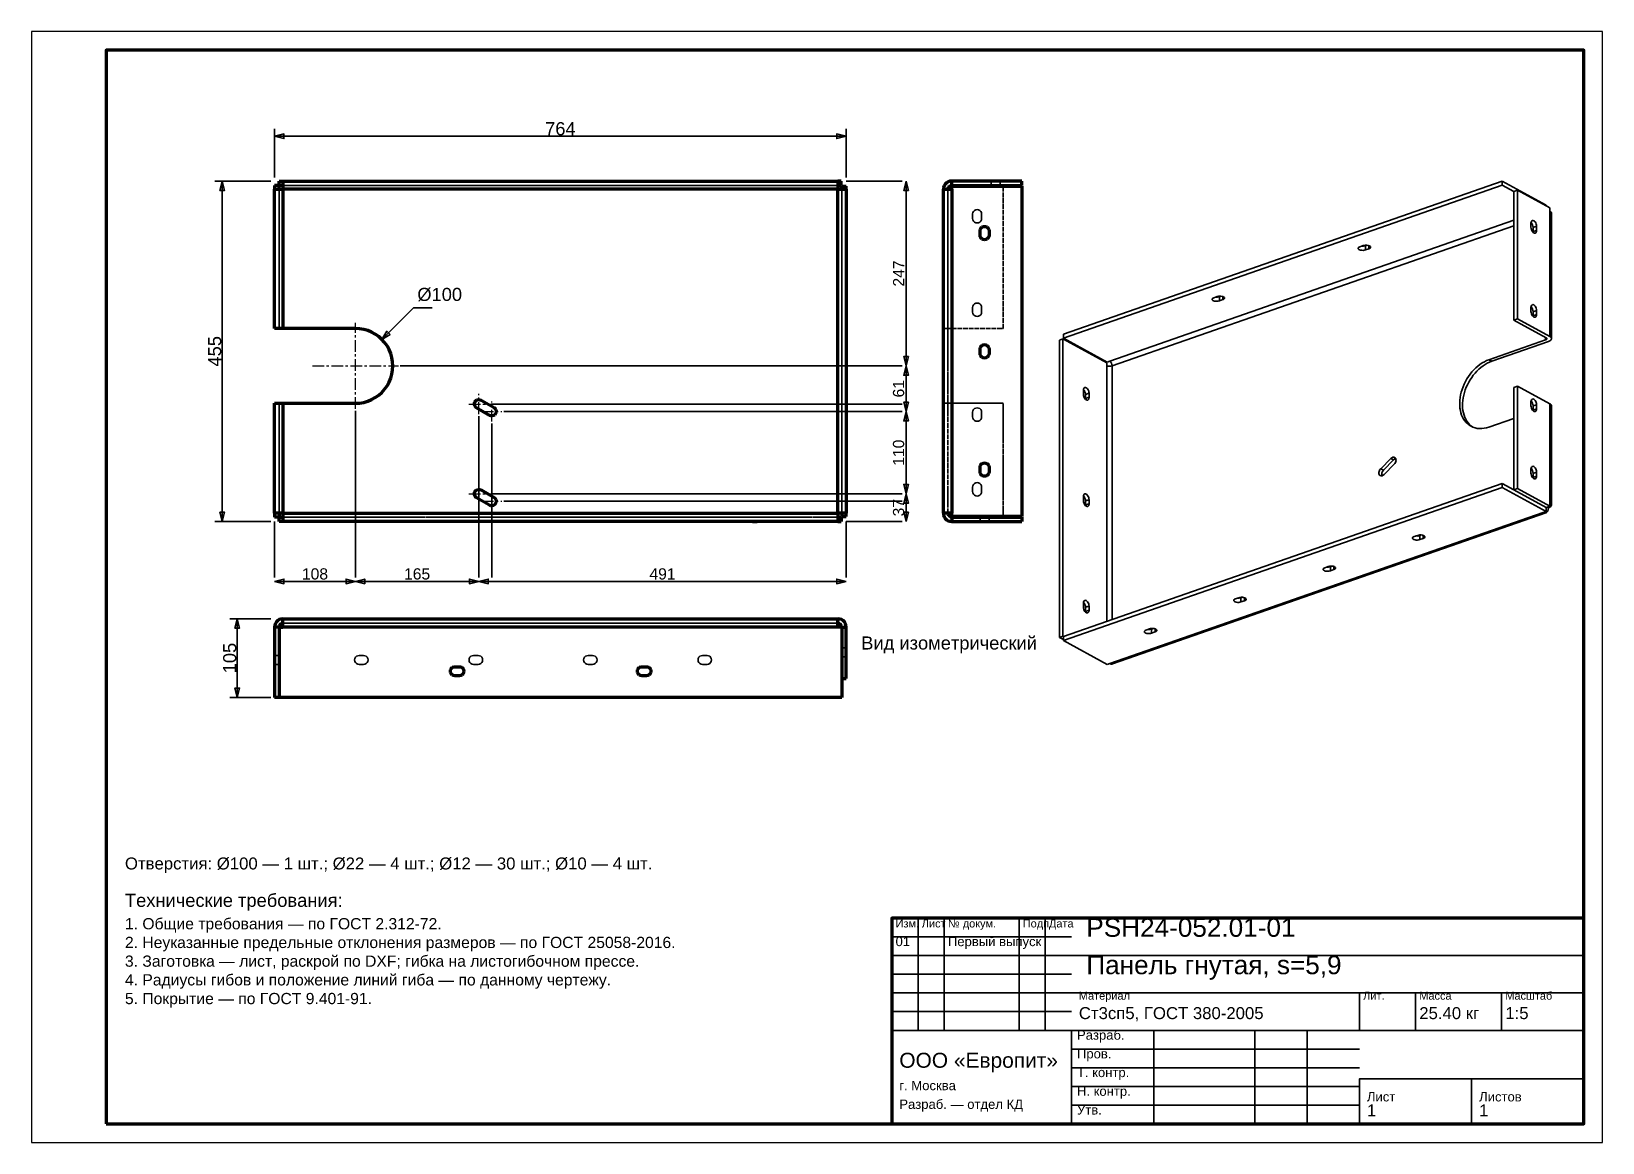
# Model space of a CAD drawing. Header units: millimetres. Extents: x 0 to 420, y 0 to 297.
import ezdxf
from ezdxf.enums import TextEntityAlignment as Align

# ---------------------------------------------------------------- set-up
doc = ezdxf.new("R2010")
doc.units = ezdxf.units.MM
doc.linetypes.add('CENTER', pattern=[5.08, 3.175, -0.635, 0.635, -0.635])
doc.linetypes.add('DASHED', pattern=[1.524, 1.27, -0.254])
doc.styles.add('GOST', font='Arial')

msp = doc.modelspace()

# ---------------------------------------------------------------- texts
at = {"color": 7, "style": 'GOST'}
for s, height, p in [('764', 3.5, (141.4, 271)), ('108', 3, (75.8, 152)), ('165', 3, (103.1, 152)), ('491', 3, (168.7, 152))]:
    msp.add_text(s, height=height, dxfattribs=at).set_placement(p, align=Align.MIDDLE)
for s, height, p in [('247', 3, (231.8, 232.3)), ('455', 3.5, (49, 211.5)), ('61', 3, (231.8, 201.5)), ('110', 3, (231.8, 184.4)), ('37', 3, (231.8, 169.7)), ('105', 3.5, (53, 129.5))]:
    msp.add_text(s, height=height, rotation=90, dxfattribs=at).set_placement(p, align=Align.MIDDLE)
msp.add_text('Ø100', height=3.5, dxfattribs=at).set_placement((103.16, 224.96))
at = {"color": 3, "style": 'GOST'}
msp.add_text('Вид изометрический', height=3.5, dxfattribs=at).set_placement((268.8, 131.79), align=Align.RIGHT)
at = {"color": 6, "style": 'GOST'}
msp.add_text('Отверстия: Ø100 — 1 шт.; Ø22 — 4 шт.; Ø12 — 30 шт.; Ø10 — 4 шт.', height=3.2, dxfattribs=at).set_placement((25, 73))
at = {"color": 3, "style": 'GOST'}
for s, height, p in [('Технические требования:', 3.5, (25, 63)), ('1. Общие требования — по ГОСТ 2.312-72.', 3, (25, 57)), ('Изм.', 2.1, (231, 57.5)), ('Лист', 2.1, (238, 57.5)), ('№ докум.', 2.1, (245, 57.5)), ('Подп.', 2.1, (265, 57.5)), ('Дата', 2.1, (272, 57.5)), ('PSH24-052.01-01', 5, (282, 55)), ('2. Неуказанные предельные отклонения размеров — по ГОСТ 25058-2016.', 3, (25, 52)), ('01', 2.5, (231, 52.5)), ('Первый выпуск', 2.5, (245, 52.5)), ('3. Заготовка — лист, раскрой по DXF; гибка на листогибочном прессе.', 3, (25, 47)), ('Панель гнутая, s=5,9', 5, (282, 45)), ('4. Радиусы гибов и положение линий гиба — по данному чертежу.', 3, (25, 42)), ('5. Покрытие — по ГОСТ 9.401-91.', 3, (25, 37)), ('Материал', 2.1, (280, 38.2)), ('Лит.', 2.1, (356, 38.2)), ('Масса', 2.1, (371, 38.2)), ('Масштаб', 2.1, (394, 38.2)), ('Ст3сп5, ГОСТ 380-2005', 3.2, (280, 33)), ('25.40 кг', 3.2, (371, 33)), ('1:5', 3.2, (394, 33)), ('Разраб.', 2.5, (279.5, 27.5)), ('ООО «Европит»', 4, (232, 20)), ('Пров.', 2.5, (279.5, 22.5)), ('Т. контр.', 2.5, (279.5, 17.5)), ('г. Москва', 2.5, (232, 14)), ('Н. контр.', 2.5, (279.5, 12.5)), ('Лист', 2.5, (357, 11)), ('Листов', 2.5, (387, 11)), ('Разраб. — отдел КД', 2.5, (232, 9)), ('Утв.', 2.5, (279.5, 7.5)), ('1', 3.2, (357, 7)), ('1', 3.2, (387, 7))]:
    msp.add_text(s, height=height, dxfattribs=at).set_placement(p)

# ---------------------------------------------------------------- linework, layer by layer
at = {"color": 7, "lineweight": 35}
for p, q in [((65, 258), (65, 271)), ((65, 269), (217.8, 269)), ((217.8, 258), (217.8, 271)), ((64, 257), (49, 257)), ((51, 166), (51, 257)), ((217.8, 257), (232.8, 257)), ((232.8, 257), (231.8, 257)), ((233.8, 207.6), (233.8, 257)), ((93.67, 214.67), (102.16, 223.16)), ((102.16, 223.16), (107.16, 223.16)), ((98.6, 207.6), (232.8, 207.6)), ((232.8, 207.6), (231.8, 207.6)), ((232.8, 207.6), (231.8, 207.6)), ((233.8, 195.4), (233.8, 207.6)), ((122.8, 197.4), (232.8, 197.4)), ((86.6, 195.6), (86.6, 151)), ((119.6, 194.2), (119.6, 151)), ((126.26, 195.4), (232.8, 195.4)), ((232.8, 195.4), (231.8, 195.4)), ((232.8, 195.4), (231.8, 195.4)), ((233.8, 173.4), (233.8, 195.4)), ((123.06, 192.2), (123.06, 151)), ((122.8, 173.4), (232.8, 173.4)), ((232.8, 173.4), (231.8, 173.4)), ((232.8, 173.4), (231.8, 173.4)), ((233.8, 166), (233.8, 173.4)), ((119.6, 170.2), (119.6, 151)), ((123.06, 168.2), (123.06, 151)), ((126.26, 171.4), (232.8, 171.4)), ((64, 166), (49, 166)), ((65, 166), (65, 151)), ((217.8, 166), (217.8, 151)), ((217.8, 166), (232.8, 166)), ((232.8, 166), (231.8, 166)), ((65, 151), (65, 152)), ((86.6, 151), (86.6, 152)), ((86.6, 151), (86.6, 152)), ((119.6, 151), (119.6, 152)), ((119.6, 151), (119.6, 152)), ((217.8, 151), (217.8, 152)), ((65, 150), (86.6, 150)), ((86.6, 150), (119.6, 150)), ((119.6, 150), (217.8, 150)), ((64, 140), (53, 140)), ((55, 119), (55, 140)), ((64, 119), (53, 119)), ((237, 30), (237, 60)), ((244, 30), (244, 60)), ((264, 30), (264, 60)), ((271, 30), (271, 60)), ((230, 55), (278, 55)), ((230, 50), (278, 50)), ((278, 50), (415, 50)), ((230, 45), (278, 45)), ((230, 40), (278, 40)), ((278, 40), (415, 40)), ((355, 30), (355, 40)), ((370, 30), (370, 40)), ((393, 30), (393, 40)), ((230, 35), (278, 35)), ((230, 30), (278, 30)), ((278, 30), (415, 30)), ((300, 5), (300, 30)), ((327, 5), (327, 30)), ((341, 5), (341, 30)), ((278, 25), (355, 25)), ((278, 20), (355, 20)), ((355, 17), (415, 17)), ((278, 15), (355, 15)), ((278, 10), (355, 10))]:
    msp.add_line(p, q, dxfattribs=at)
at = {"color": 1, "lineweight": 70}
for p, q in [((66.2, 255.8), (66.2, 257)), ((66.2, 257), (67.2, 257)), ((67.2, 257), (67.2, 256.99)), ((67.2, 257), (215.6, 257)), ((67.2, 256.99), (67.2, 256.94)), ((67.2, 256.94), (67.2, 256.88)), ((67.2, 256.88), (67.2, 256.78)), ((67.2, 256.78), (67.2, 256.66)), ((67.2, 256.66), (67.2, 256.52)), ((67.2, 256.52), (67.2, 256.36)), ((67.2, 256.36), (67.2, 256.17)), ((215.6, 257), (215.6, 256.99)), ((216.46, 257), (215.6, 257)), ((215.6, 256.99), (215.6, 256.94)), ((215.6, 256.94), (215.6, 256.88)), ((215.6, 256.88), (215.6, 256.78)), ((215.6, 256.78), (215.6, 256.66)), ((215.6, 256.66), (215.6, 256.52)), ((215.6, 256.52), (215.6, 256.36)), ((215.6, 256.36), (215.6, 256.17)), ((216.46, 255.8), (216.46, 257)), ((244.63, 256.52), (244.28, 256.17)), ((245.05, 256.78), (244.63, 256.52)), ((245.51, 256.94), (245.05, 256.78)), ((246, 257), (245.51, 256.94)), ((264.8, 257), (246, 257)), ((246, 255.8), (246, 257)), ((264.8, 255.8), (264.8, 257)), ((65, 255.8), (65, 254.8)), ((66.2, 255.8), (65, 255.8)), ((65, 217.6), (65, 254.8)), ((65, 254.8), (65.01, 254.8)), ((65.01, 254.8), (65.06, 254.8)), ((65.06, 254.8), (65.12, 254.8)), ((65.12, 254.8), (65.22, 254.8)), ((65.22, 254.8), (65.34, 254.8)), ((65.34, 254.8), (65.48, 254.8)), ((65.48, 254.8), (65.64, 254.8)), ((65.64, 254.8), (65.83, 254.8)), ((65.83, 254.8), (66.03, 254.8)), ((66.03, 254.8), (66.25, 254.8)), ((66.2, 254.8), (66.2, 255.8)), ((67.2, 255.8), (66.2, 255.8)), ((66.25, 254.8), (66.47, 254.8)), ((66.47, 254.8), (66.71, 254.8)), ((66.71, 254.8), (66.95, 254.8)), ((66.95, 254.8), (67.2, 254.8)), ((67.2, 256.17), (67.2, 255.97)), ((67.2, 255.97), (67.2, 255.75)), ((67.2, 255.75), (67.2, 255.53)), ((67.2, 255.53), (67.2, 255.29)), ((67.2, 255.29), (67.2, 255.05)), ((67.2, 255.05), (67.2, 254.8)), ((67.2, 254.8), (67.2, 217.6)), ((215.6, 254.8), (67.2, 254.8)), ((215.6, 256.17), (215.6, 255.97)), ((215.6, 255.97), (215.6, 255.75)), ((215.6, 255.8), (216.46, 255.8)), ((215.6, 255.75), (215.6, 255.53)), ((215.6, 255.53), (215.6, 255.29)), ((215.6, 255.29), (215.6, 255.05)), ((215.6, 255.05), (215.6, 254.8)), ((215.6, 254.8), (215.85, 254.8)), ((215.6, 168.2), (215.6, 254.8)), ((215.85, 254.8), (216.09, 254.8)), ((216.09, 254.8), (216.33, 254.8)), ((216.33, 254.8), (216.55, 254.8)), ((216.55, 254.8), (216.77, 254.8)), ((216.6, 254.8), (216.6, 255.66)), ((216.6, 255.66), (217.8, 255.66)), ((216.77, 254.8), (216.97, 254.8)), ((216.97, 254.8), (217.16, 254.8)), ((217.16, 254.8), (217.32, 254.8)), ((217.32, 254.8), (217.46, 254.8)), ((217.46, 254.8), (217.58, 254.8)), ((217.58, 254.8), (217.68, 254.8)), ((217.68, 254.8), (217.74, 254.8)), ((217.74, 254.8), (217.79, 254.8)), ((217.79, 254.8), (217.8, 254.8)), ((217.8, 254.8), (217.8, 255.66)), ((217.8, 254.8), (217.8, 168.2)), ((243.86, 255.29), (243.8, 254.8)), ((243.8, 168.2), (243.8, 254.8)), ((243.8, 254.8), (243.81, 254.8)), ((243.81, 254.8), (243.86, 254.8)), ((244.02, 255.75), (243.86, 255.29)), ((243.86, 254.8), (243.92, 254.8)), ((243.92, 254.8), (244.02, 254.8)), ((244.28, 256.17), (244.02, 255.75)), ((244.02, 254.8), (244.14, 254.8)), ((244.14, 254.8), (244.28, 254.8)), ((244.28, 254.8), (244.44, 254.8)), ((244.44, 254.8), (244.63, 254.8)), ((244.63, 254.8), (244.83, 254.8)), ((244.83, 254.8), (245.05, 254.8)), ((245, 254.8), (245.05, 255.11)), ((245.05, 255.11), (245.19, 255.39)), ((245.05, 254.8), (245.27, 254.8)), ((245.19, 255.39), (245.41, 255.61)), ((245.27, 254.8), (245.51, 254.8)), ((245.41, 255.61), (245.69, 255.75)), ((245.51, 254.8), (245.75, 254.8)), ((245.69, 255.75), (246, 255.8)), ((245.75, 254.8), (246, 254.8)), ((246, 255.66), (246, 255.8)), ((246, 255.8), (264.8, 255.8)), ((246, 254.8), (246, 255.66)), ((246, 255.66), (264.8, 255.66)), ((246, 254.8), (246, 168.2)), ((259.8, 255.66), (259.8, 255.8)), ((264.8, 255.66), (264.8, 167.34)), ((253.6, 243.7), (253.66, 244.07)), ((253.6, 242.5), (253.6, 243.7)), ((253.66, 244.07), (253.83, 244.41)), ((253.83, 244.41), (254.09, 244.67)), ((254.09, 244.67), (254.43, 244.84)), ((254.43, 244.84), (254.8, 244.9)), ((254.8, 244.9), (255.17, 244.84)), ((255.17, 244.84), (255.51, 244.67)), ((255.51, 244.67), (255.77, 244.41)), ((255.77, 244.41), (255.94, 244.07)), ((255.94, 244.07), (256, 243.7)), ((256, 243.7), (256, 242.5)), ((253.66, 242.13), (253.6, 242.5)), ((253.83, 241.79), (253.66, 242.13)), ((254.09, 241.53), (253.83, 241.79)), ((254.43, 241.36), (254.09, 241.53)), ((254.8, 241.3), (254.43, 241.36)), ((255.17, 241.36), (254.8, 241.3)), ((255.51, 241.53), (255.17, 241.36)), ((255.77, 241.79), (255.51, 241.53)), ((255.94, 242.13), (255.77, 241.79)), ((256, 242.5), (255.94, 242.13)), ((65.01, 217.6), (65, 217.6)), ((65.06, 217.6), (65.01, 217.6)), ((65.12, 217.6), (65.06, 217.6)), ((65.22, 217.6), (65.12, 217.6)), ((65.34, 217.6), (65.22, 217.6)), ((65.48, 217.6), (65.34, 217.6)), ((65.64, 217.6), (65.48, 217.6)), ((65.83, 217.6), (65.64, 217.6)), ((66.03, 217.6), (65.83, 217.6)), ((66.25, 217.6), (66.03, 217.6)), ((66.47, 217.6), (66.25, 217.6)), ((66.71, 217.6), (66.47, 217.6)), ((66.95, 217.6), (66.71, 217.6)), ((67.2, 217.6), (66.95, 217.6)), ((86.6, 217.6), (67.2, 217.6)), ((87.72, 217.54), (86.6, 217.6)), ((88.83, 217.35), (87.72, 217.54)), ((89.9, 217.04), (88.83, 217.35)), ((90.94, 216.61), (89.9, 217.04)), ((91.92, 216.07), (90.94, 216.61)), ((92.83, 215.42), (91.92, 216.07)), ((93.67, 214.67), (92.83, 215.42)), ((94.42, 213.83), (93.67, 214.67)), ((95.07, 212.92), (94.42, 213.83)), ((95.61, 211.94), (95.07, 212.92)), ((96.04, 210.9), (95.61, 211.94)), ((96.35, 209.83), (96.04, 210.9)), ((253.6, 212.1), (253.66, 212.47)), ((253.6, 210.9), (253.6, 212.1)), ((253.66, 210.53), (253.6, 210.9)), ((253.66, 212.47), (253.83, 212.81)), ((253.83, 210.19), (253.66, 210.53)), ((253.83, 212.81), (254.09, 213.07)), ((254.09, 209.93), (253.83, 210.19)), ((254.09, 213.07), (254.43, 213.24)), ((254.43, 213.24), (254.8, 213.3)), ((254.8, 213.3), (255.17, 213.24)), ((255.17, 213.24), (255.51, 213.07)), ((255.51, 213.07), (255.77, 212.81)), ((255.77, 210.19), (255.51, 209.93)), ((255.77, 212.81), (255.94, 212.47)), ((255.94, 210.53), (255.77, 210.19)), ((255.94, 212.47), (256, 212.1)), ((256, 210.9), (255.94, 210.53)), ((256, 212.1), (256, 210.9)), ((96.54, 208.72), (96.35, 209.83)), ((96.35, 205.37), (96.54, 206.48)), ((96.6, 207.6), (96.54, 208.72)), ((96.54, 206.48), (96.6, 207.6)), ((254.43, 209.76), (254.09, 209.93)), ((254.8, 209.7), (254.43, 209.76)), ((255.17, 209.76), (254.8, 209.7)), ((255.51, 209.93), (255.17, 209.76)), ((94.42, 201.37), (95.07, 202.28)), ((95.07, 202.28), (95.61, 203.26)), ((95.61, 203.26), (96.04, 204.3)), ((96.04, 204.3), (96.35, 205.37)), ((65, 168.2), (65, 197.6)), ((65, 197.6), (65.01, 197.6)), ((65.01, 197.6), (65.06, 197.6)), ((65.06, 197.6), (65.12, 197.6)), ((65.12, 197.6), (65.22, 197.6)), ((65.22, 197.6), (65.34, 197.6)), ((65.34, 197.6), (65.48, 197.6)), ((65.48, 197.6), (65.64, 197.6)), ((65.64, 197.6), (65.83, 197.6)), ((65.83, 197.6), (66.03, 197.6)), ((66.03, 197.6), (66.25, 197.6)), ((66.25, 197.6), (66.47, 197.6)), ((66.47, 197.6), (66.71, 197.6)), ((66.71, 197.6), (66.95, 197.6)), ((66.95, 197.6), (67.2, 197.6)), ((67.2, 197.6), (86.6, 197.6)), ((67.2, 197.6), (67.2, 168.2)), ((86.6, 197.6), (87.72, 197.66)), ((87.72, 197.66), (88.83, 197.85)), ((88.83, 197.85), (89.9, 198.16)), ((89.9, 198.16), (90.94, 198.59)), ((90.94, 198.59), (91.92, 199.13)), ((91.92, 199.13), (92.83, 199.78)), ((92.83, 199.78), (93.67, 200.53)), ((93.67, 200.53), (94.42, 201.37)), ((118.41, 197.27), (118.43, 197.65)), ((118.43, 197.65), (118.56, 198)), ((118.56, 198), (118.8, 198.29)), ((118.8, 198.29), (119.11, 198.5)), ((119.11, 198.5), (119.47, 198.59)), ((119.47, 198.59), (119.85, 198.57)), ((119.85, 198.57), (120.2, 198.44)), ((120.2, 198.44), (123.66, 196.44)), ((118.5, 196.91), (118.41, 197.27)), ((118.71, 196.6), (118.5, 196.91)), ((119, 196.36), (118.71, 196.6)), ((122.46, 194.36), (119, 196.36)), ((122.81, 194.23), (122.46, 194.36)), ((123.19, 194.21), (122.81, 194.23)), ((123.55, 194.3), (123.19, 194.21)), ((123.87, 194.51), (123.55, 194.3)), ((123.66, 196.44), (123.96, 196.2)), ((124.1, 194.8), (123.87, 194.51)), ((123.96, 196.2), (124.16, 195.89)), ((124.24, 195.15), (124.1, 194.8)), ((124.16, 195.89), (124.26, 195.53)), ((124.26, 195.53), (124.24, 195.15)), ((253.6, 180.5), (253.66, 180.87)), ((253.66, 180.87), (253.83, 181.21)), ((253.83, 181.21), (254.09, 181.47)), ((254.09, 181.47), (254.43, 181.64)), ((254.43, 181.64), (254.8, 181.7)), ((254.8, 181.7), (255.17, 181.64)), ((255.17, 181.64), (255.51, 181.47)), ((255.51, 181.47), (255.77, 181.21)), ((255.77, 181.21), (255.94, 180.87)), ((255.94, 180.87), (256, 180.5)), ((253.6, 179.3), (253.6, 180.5)), ((253.66, 178.93), (253.6, 179.3)), ((253.83, 178.59), (253.66, 178.93)), ((254.09, 178.33), (253.83, 178.59)), ((254.43, 178.16), (254.09, 178.33)), ((254.8, 178.1), (254.43, 178.16)), ((255.17, 178.16), (254.8, 178.1)), ((255.51, 178.33), (255.17, 178.16)), ((255.77, 178.59), (255.51, 178.33)), ((255.94, 178.93), (255.77, 178.59)), ((256, 179.3), (255.94, 178.93)), ((256, 180.5), (256, 179.3)), ((118.41, 173.27), (118.43, 173.65)), ((118.5, 172.91), (118.41, 173.27)), ((118.43, 173.65), (118.56, 174)), ((118.71, 172.6), (118.5, 172.91)), ((118.56, 174), (118.8, 174.29)), ((119, 172.36), (118.71, 172.6)), ((118.8, 174.29), (119.11, 174.5)), ((122.46, 170.36), (119, 172.36)), ((119.11, 174.5), (119.47, 174.59)), ((119.47, 174.59), (119.85, 174.57)), ((119.85, 174.57), (120.2, 174.44)), ((120.2, 174.44), (123.66, 172.44)), ((123.66, 172.44), (123.96, 172.2)), ((123.96, 172.2), (124.16, 171.89)), ((65, 168.2), (65, 167.2)), ((65.01, 168.2), (65, 168.2)), ((65.06, 168.2), (65.01, 168.2)), ((65.12, 168.2), (65.06, 168.2)), ((65.22, 168.2), (65.12, 168.2)), ((65.34, 168.2), (65.22, 168.2)), ((65.48, 168.2), (65.34, 168.2)), ((65.64, 168.2), (65.48, 168.2)), ((65.83, 168.2), (65.64, 168.2)), ((66.03, 168.2), (65.83, 168.2)), ((66.25, 168.2), (66.03, 168.2)), ((66.2, 168.2), (66.2, 167.2)), ((66.47, 168.2), (66.25, 168.2)), ((66.71, 168.2), (66.47, 168.2)), ((66.95, 168.2), (66.71, 168.2)), ((67.2, 168.2), (66.95, 168.2)), ((67.2, 168.2), (67.2, 167.95)), ((67.2, 168.2), (215.6, 168.2)), ((122.81, 170.23), (122.46, 170.36)), ((123.19, 170.21), (122.81, 170.23)), ((123.55, 170.3), (123.19, 170.21)), ((123.87, 170.51), (123.55, 170.3)), ((124.1, 170.8), (123.87, 170.51)), ((124.24, 171.15), (124.1, 170.8)), ((124.16, 171.89), (124.26, 171.53)), ((124.26, 171.53), (124.24, 171.15)), ((215.85, 168.2), (215.6, 168.2)), ((215.6, 168.2), (215.6, 167.95)), ((216.09, 168.2), (215.85, 168.2)), ((216.33, 168.2), (216.09, 168.2)), ((216.55, 168.2), (216.33, 168.2)), ((216.77, 168.2), (216.55, 168.2)), ((216.6, 168.2), (216.6, 167.34)), ((216.97, 168.2), (216.77, 168.2)), ((217.16, 168.2), (216.97, 168.2)), ((217.32, 168.2), (217.16, 168.2)), ((217.46, 168.2), (217.32, 168.2)), ((217.58, 168.2), (217.46, 168.2)), ((217.68, 168.2), (217.58, 168.2)), ((217.74, 168.2), (217.68, 168.2)), ((217.79, 168.2), (217.74, 168.2)), ((217.8, 168.2), (217.79, 168.2)), ((217.8, 167.34), (217.8, 168.2)), ((243.81, 168.2), (243.8, 168.2)), ((243.8, 168.2), (243.86, 167.71)), ((243.86, 168.2), (243.81, 168.2)), ((243.92, 168.2), (243.86, 168.2)), ((244.02, 168.2), (243.92, 168.2)), ((244.14, 168.2), (244.02, 168.2)), ((244.28, 168.2), (244.14, 168.2)), ((244.44, 168.2), (244.28, 168.2)), ((244.63, 168.2), (244.44, 168.2)), ((244.83, 168.2), (244.63, 168.2)), ((245.05, 168.2), (244.83, 168.2)), ((245, 168.2), (245.05, 167.89)), ((245.27, 168.2), (245.05, 168.2)), ((245.51, 168.2), (245.27, 168.2)), ((245.75, 168.2), (245.51, 168.2)), ((246, 168.2), (245.75, 168.2)), ((246, 167.34), (246, 168.2)), ((66.2, 167.2), (65, 167.2)), ((66.2, 166), (66.2, 167.2)), ((66.2, 167.2), (67.2, 167.2)), ((67.2, 166), (66.2, 166)), ((67.2, 167.95), (67.2, 167.71)), ((67.2, 167.71), (67.2, 167.47)), ((67.2, 167.47), (67.2, 167.25)), ((67.2, 167.25), (67.2, 167.03)), ((67.2, 167.03), (67.2, 166.83)), ((67.2, 166.83), (67.2, 166.64)), ((67.2, 166.64), (67.2, 166.48)), ((67.2, 166.48), (67.2, 166.34)), ((67.2, 166.34), (67.2, 166.22)), ((67.2, 166.22), (67.2, 166.12)), ((67.2, 166.12), (67.2, 166.06)), ((67.2, 166.06), (67.2, 166.01)), ((67.2, 166.01), (67.2, 166)), ((215.6, 166), (67.2, 166)), ((192.8, 166), (192.81, 166)), ((192.81, 166), (192.83, 166)), ((192.83, 166), (192.87, 166)), ((192.87, 166), (192.92, 166)), ((192.92, 166), (192.98, 166)), ((192.98, 166), (193.06, 166)), ((193.06, 166), (193.15, 166)), ((193.15, 166), (193.25, 166)), ((193.25, 166), (193.36, 166)), ((193.36, 166), (193.48, 166)), ((193.48, 166), (193.6, 166)), ((193.6, 166), (193.73, 166)), ((193.73, 166), (193.87, 166)), ((193.87, 166), (194, 166)), ((195.2, 166), (194, 166)), ((215.6, 167.95), (215.6, 167.71)), ((215.6, 167.71), (215.6, 167.47)), ((215.6, 167.47), (215.6, 167.25)), ((215.6, 167.25), (215.6, 167.03)), ((215.6, 167.2), (216.46, 167.2)), ((215.6, 167.03), (215.6, 166.83)), ((215.6, 166.83), (215.6, 166.64)), ((215.6, 166.64), (215.6, 166.48)), ((215.6, 166.48), (215.6, 166.34)), ((215.6, 166.34), (215.6, 166.22)), ((215.6, 166.22), (215.6, 166.12)), ((215.6, 166.12), (215.6, 166.06)), ((215.6, 166.06), (215.6, 166.01)), ((215.6, 166.01), (215.6, 166)), ((215.6, 166), (216.46, 166)), ((216.46, 167.2), (216.46, 166)), ((216.6, 167.34), (217.8, 167.34)), ((243.86, 167.71), (244.02, 167.25)), ((244.02, 167.25), (244.28, 166.83)), ((244.28, 166.83), (244.63, 166.48)), ((244.63, 166.48), (245.05, 166.22)), ((245.05, 167.89), (245.19, 167.61)), ((245.05, 166.22), (245.51, 166.06)), ((245.19, 167.61), (245.41, 167.39)), ((245.41, 167.39), (245.69, 167.25)), ((245.51, 166.06), (246, 166)), ((245.69, 167.25), (246, 167.2)), ((246, 167.34), (246, 167.2)), ((264.8, 167.34), (246, 167.34)), ((246, 167.2), (264.8, 167.2)), ((246, 167.2), (246, 166)), ((246, 166), (264.8, 166)), ((259.8, 167.2), (259.8, 167.34)), ((264.8, 167.2), (264.8, 166)), ((65.22, 138.75), (65.06, 138.29)), ((65.48, 139.17), (65.22, 138.75)), ((65.83, 139.52), (65.48, 139.17)), ((66.25, 139.78), (65.83, 139.52)), ((66.71, 139.94), (66.25, 139.78)), ((66.61, 138.61), (66.39, 138.39)), ((66.89, 138.75), (66.61, 138.61)), ((67.2, 140), (66.71, 139.94)), ((67.2, 138.8), (66.89, 138.75)), ((67.2, 139.99), (67.2, 140)), ((67.2, 140), (215.6, 140)), ((67.2, 139.94), (67.2, 139.99)), ((67.2, 139.88), (67.2, 139.94)), ((67.2, 139.78), (67.2, 139.88)), ((67.2, 139.66), (67.2, 139.78)), ((67.2, 139.52), (67.2, 139.66)), ((67.2, 139.36), (67.2, 139.52)), ((67.2, 139.17), (67.2, 139.36)), ((67.2, 138.97), (67.2, 139.17)), ((67.2, 138.75), (67.2, 138.97)), ((67.2, 138.53), (67.2, 138.75)), ((216.09, 139.94), (215.6, 140)), ((215.6, 139.99), (215.6, 140)), ((215.6, 139.94), (215.6, 139.99)), ((215.6, 139.88), (215.6, 139.94)), ((215.6, 139.78), (215.6, 139.88)), ((215.6, 139.66), (215.6, 139.78)), ((215.6, 139.52), (215.6, 139.66)), ((215.6, 139.36), (215.6, 139.52)), ((215.6, 139.17), (215.6, 139.36)), ((215.6, 138.97), (215.6, 139.17)), ((215.6, 138.75), (215.6, 138.97)), ((215.91, 138.75), (215.6, 138.8)), ((215.6, 138.53), (215.6, 138.75)), ((216.19, 138.61), (215.91, 138.75)), ((216.55, 139.78), (216.09, 139.94)), ((216.41, 138.39), (216.19, 138.61)), ((216.97, 139.52), (216.55, 139.78)), ((217.32, 139.17), (216.97, 139.52)), ((217.58, 138.75), (217.32, 139.17)), ((217.74, 138.29), (217.58, 138.75)), ((65.06, 138.29), (65, 137.8)), ((66.2, 137.8), (65, 137.8)), ((65, 137.8), (65, 119)), ((66.25, 138.11), (66.2, 137.8)), ((66.2, 137.8), (66.2, 119)), ((66.39, 138.39), (66.25, 138.11)), ((66.34, 119), (66.34, 137.8)), ((66.34, 137.8), (67.2, 137.8)), ((67.2, 138.29), (67.2, 138.53)), ((67.2, 138.05), (67.2, 138.29)), ((67.2, 137.8), (67.2, 138.05)), ((215.6, 137.8), (67.2, 137.8)), ((215.6, 138.29), (215.6, 138.53)), ((215.6, 138.05), (215.6, 138.29)), ((215.6, 137.8), (215.6, 138.05)), ((216.6, 137.8), (215.6, 137.8)), ((216.55, 138.11), (216.41, 138.39)), ((216.6, 137.8), (216.55, 138.11)), ((216.6, 137.8), (217.8, 137.8)), ((216.6, 137.8), (216.6, 119)), ((217.8, 137.8), (217.74, 138.29)), ((217.8, 124), (217.8, 137.8)), ((112, 126), (112.06, 126.37)), ((112.06, 125.63), (112, 126)), ((112.06, 126.37), (112.23, 126.71)), ((112.23, 126.71), (112.49, 126.97)), ((112.49, 126.97), (112.83, 127.14)), ((112.83, 127.14), (113.2, 127.2)), ((113.2, 127.2), (114.4, 127.2)), ((114.4, 127.2), (114.77, 127.14)), ((114.77, 127.14), (115.11, 126.97)), ((115.11, 126.97), (115.37, 126.71)), ((115.37, 126.71), (115.54, 126.37)), ((115.54, 126.37), (115.6, 126)), ((115.6, 126), (115.54, 125.63)), ((162, 126), (162.06, 126.37)), ((162.06, 125.63), (162, 126)), ((162.06, 126.37), (162.23, 126.71)), ((162.23, 126.71), (162.49, 126.97)), ((162.49, 126.97), (162.83, 127.14)), ((162.83, 127.14), (163.2, 127.2)), ((163.2, 127.2), (164.4, 127.2)), ((164.4, 127.2), (164.77, 127.14)), ((164.77, 127.14), (165.11, 126.97)), ((165.11, 126.97), (165.37, 126.71)), ((165.37, 126.71), (165.54, 126.37)), ((165.54, 126.37), (165.6, 126)), ((165.6, 126), (165.54, 125.63)), ((112.23, 125.29), (112.06, 125.63)), ((112.49, 125.03), (112.23, 125.29)), ((112.83, 124.86), (112.49, 125.03)), ((113.2, 124.8), (112.83, 124.86)), ((114.4, 124.8), (113.2, 124.8)), ((114.77, 124.86), (114.4, 124.8)), ((115.11, 125.03), (114.77, 124.86)), ((115.37, 125.29), (115.11, 125.03)), ((115.54, 125.63), (115.37, 125.29)), ((162.23, 125.29), (162.06, 125.63)), ((162.49, 125.03), (162.23, 125.29)), ((162.83, 124.86), (162.49, 125.03)), ((163.2, 124.8), (162.83, 124.86)), ((164.4, 124.8), (163.2, 124.8)), ((164.77, 124.86), (164.4, 124.8)), ((165.11, 125.03), (164.77, 124.86)), ((165.37, 125.29), (165.11, 125.03)), ((165.54, 125.63), (165.37, 125.29)), ((216.6, 124), (217.8, 124)), ((66.2, 119), (65, 119)), ((216.6, 119), (66.34, 119))]:
    msp.add_line(p, q, dxfattribs=at)
at = {"color": 5, "linetype": 'DASHED', "lineweight": 35}
for p, q in [((66.2, 255.8), (66.2, 257)), ((66.2, 257), (216.46, 257)), ((67.2, 257), (67.2, 255.8)), ((117.21, 257), (117.2, 257)), ((117.2, 257), (117.21, 257)), ((117.23, 257), (117.21, 257)), ((117.21, 257), (117.23, 257)), ((117.27, 257), (117.23, 257)), ((117.23, 257), (117.27, 257)), ((117.32, 257), (117.27, 257)), ((117.27, 257), (117.32, 257)), ((117.38, 257), (117.32, 257)), ((117.32, 257), (117.38, 257)), ((117.46, 257), (117.38, 257)), ((117.38, 257), (117.46, 257)), ((117.55, 257), (117.46, 257)), ((117.46, 257), (117.55, 257)), ((117.65, 257), (117.55, 257)), ((117.55, 257), (117.65, 257)), ((117.76, 257), (117.65, 257)), ((117.65, 257), (117.76, 257)), ((117.88, 257), (117.76, 257)), ((117.76, 257), (117.88, 257)), ((118, 257), (117.88, 257)), ((117.88, 257), (118, 257)), ((118.13, 257), (118, 257)), ((118, 257), (118.13, 257)), ((118.27, 257), (118.13, 257)), ((118.13, 257), (118.27, 257)), ((118.4, 257), (118.27, 257)), ((118.27, 257), (118.4, 257)), ((119.6, 257), (118.4, 257)), ((118.4, 257), (119.6, 257)), ((119.6, 257), (119.73, 257)), ((119.73, 257), (119.6, 257)), ((119.73, 257), (119.87, 257)), ((119.87, 257), (119.73, 257)), ((119.87, 257), (120, 257)), ((120, 257), (119.87, 257)), ((120, 257), (120.12, 257)), ((120.12, 257), (120, 257)), ((120.12, 257), (120.24, 257)), ((120.24, 257), (120.12, 257)), ((120.24, 257), (120.35, 257)), ((120.35, 257), (120.24, 257)), ((120.35, 257), (120.45, 257)), ((120.45, 257), (120.35, 257)), ((120.45, 257), (120.54, 257)), ((120.54, 257), (120.45, 257)), ((120.54, 257), (120.62, 257)), ((120.62, 257), (120.54, 257)), ((120.62, 257), (120.68, 257)), ((120.68, 257), (120.62, 257)), ((120.68, 257), (120.73, 257)), ((120.73, 257), (120.68, 257)), ((120.73, 257), (120.77, 257)), ((120.77, 257), (120.73, 257)), ((120.77, 257), (120.79, 257)), ((120.79, 257), (120.77, 257)), ((120.79, 257), (120.8, 257)), ((120.8, 257), (120.79, 257)), ((167.21, 257), (167.2, 257)), ((167.2, 257), (167.21, 257)), ((167.23, 257), (167.21, 257)), ((167.21, 257), (167.23, 257)), ((167.27, 257), (167.23, 257)), ((167.23, 257), (167.27, 257)), ((167.32, 257), (167.27, 257)), ((167.27, 257), (167.32, 257)), ((167.38, 257), (167.32, 257)), ((167.32, 257), (167.38, 257)), ((167.46, 257), (167.38, 257)), ((167.38, 257), (167.46, 257)), ((167.55, 257), (167.46, 257)), ((167.46, 257), (167.55, 257)), ((167.65, 257), (167.55, 257)), ((167.55, 257), (167.65, 257)), ((167.76, 257), (167.65, 257)), ((167.65, 257), (167.76, 257)), ((167.88, 257), (167.76, 257)), ((167.76, 257), (167.88, 257)), ((168, 257), (167.88, 257)), ((167.88, 257), (168, 257)), ((168.13, 257), (168, 257)), ((168, 257), (168.13, 257)), ((168.27, 257), (168.13, 257)), ((168.13, 257), (168.27, 257)), ((168.4, 257), (168.27, 257)), ((168.27, 257), (168.4, 257)), ((169.6, 257), (168.4, 257)), ((168.4, 257), (169.6, 257)), ((169.6, 257), (169.73, 257)), ((169.73, 257), (169.6, 257)), ((169.73, 257), (169.87, 257)), ((169.87, 257), (169.73, 257)), ((169.87, 257), (170, 257)), ((170, 257), (169.87, 257)), ((170, 257), (170.12, 257)), ((170.12, 257), (170, 257)), ((170.12, 257), (170.24, 257)), ((170.24, 257), (170.12, 257)), ((170.24, 257), (170.35, 257)), ((170.35, 257), (170.24, 257)), ((170.35, 257), (170.45, 257)), ((170.45, 257), (170.35, 257)), ((170.45, 257), (170.54, 257)), ((170.54, 257), (170.45, 257)), ((170.54, 257), (170.62, 257)), ((170.62, 257), (170.54, 257)), ((170.62, 257), (170.68, 257)), ((170.68, 257), (170.62, 257)), ((170.68, 257), (170.73, 257)), ((170.73, 257), (170.68, 257)), ((170.73, 257), (170.77, 257)), ((170.77, 257), (170.73, 257)), ((170.77, 257), (170.79, 257)), ((170.79, 257), (170.77, 257)), ((170.79, 257), (170.8, 257)), ((170.8, 257), (170.79, 257)), ((215.6, 255.8), (215.6, 257)), ((216.46, 255.8), (216.46, 257)), ((244.63, 256.52), (244.28, 256.17)), ((245.05, 256.78), (244.63, 256.52)), ((245.51, 256.94), (245.05, 256.78)), ((246, 257), (245.51, 256.94)), ((246, 255.8), (246, 257)), ((246, 257), (246, 255.8)), ((246, 255.8), (246, 257)), ((246, 257), (264.8, 257)), ((256.6, 257), (256.6, 255.8)), ((256.6, 257), (256.63, 257)), ((256.6, 257), (256.6, 255.8)), ((256.63, 257), (256.6, 257)), ((256.6, 257), (256.6, 255.8)), ((256.6, 257), (256.63, 257)), ((256.6, 257), (256.6, 255.8)), ((256.63, 257), (256.6, 257)), ((256.63, 257), (256.72, 257)), ((256.72, 257), (256.63, 257)), ((256.63, 257), (256.72, 257)), ((256.72, 257), (256.63, 257)), ((256.72, 257), (256.86, 257)), ((256.86, 257), (256.72, 257)), ((256.72, 257), (256.86, 257)), ((256.86, 257), (256.72, 257)), ((256.86, 257), (257.05, 257)), ((257.05, 257), (256.86, 257)), ((256.86, 257), (257.05, 257)), ((257.05, 257), (256.86, 257)), ((257.05, 257), (257.28, 257)), ((257.28, 257), (257.05, 257)), ((257.05, 257), (257.28, 257)), ((257.28, 257), (257.05, 257)), ((257.28, 257), (257.53, 257)), ((257.53, 257), (257.28, 257)), ((257.28, 257), (257.53, 257)), ((257.53, 257), (257.28, 257)), ((257.53, 257), (257.8, 257)), ((257.8, 257), (257.53, 257)), ((257.53, 257), (257.8, 257)), ((257.8, 257), (257.53, 257)), ((257.8, 257), (258.07, 257)), ((258.07, 257), (257.8, 257)), ((257.8, 257), (258.07, 257)), ((258.07, 257), (257.8, 257)), ((258.07, 257), (258.32, 257)), ((258.32, 257), (258.07, 257)), ((258.07, 257), (258.32, 257)), ((258.32, 257), (258.07, 257)), ((258.32, 257), (258.55, 257)), ((258.55, 257), (258.32, 257)), ((258.32, 257), (258.55, 257)), ((258.55, 257), (258.32, 257)), ((258.55, 257), (258.74, 257)), ((258.74, 257), (258.55, 257)), ((258.55, 257), (258.74, 257)), ((258.74, 257), (258.55, 257)), ((258.74, 257), (258.88, 257)), ((258.88, 257), (258.74, 257)), ((258.74, 257), (258.88, 257)), ((258.88, 257), (258.74, 257)), ((258.88, 257), (258.97, 257)), ((258.97, 257), (258.88, 257)), ((258.88, 257), (258.97, 257)), ((258.97, 257), (258.88, 257)), ((258.97, 257), (259, 257)), ((259, 257), (258.97, 257)), ((258.97, 257), (259, 257)), ((259, 257), (258.97, 257)), ((259, 257), (259, 255.8)), ((259, 257), (259, 255.8)), ((259, 257), (259, 255.8)), ((259, 257), (259, 255.8)), ((264.8, 255.8), (264.8, 257)), ((66.2, 255.8), (65, 255.8)), ((65, 217.6), (65, 255.8)), ((65, 254.8), (66.2, 254.8)), ((66.2, 217.6), (66.2, 255.8)), ((66.2, 255.8), (216.46, 255.8)), ((66.2, 254.8), (66.2, 217.6)), ((66.2, 254.8), (66.21, 254.8)), ((66.21, 254.8), (66.23, 254.8)), ((66.23, 254.8), (66.26, 254.8)), ((66.26, 254.8), (66.3, 254.8)), ((66.3, 254.8), (66.35, 254.8)), ((66.35, 254.8), (66.42, 254.8)), ((66.42, 254.8), (66.49, 254.8)), ((66.49, 254.8), (66.58, 254.8)), ((66.58, 254.8), (66.67, 254.8)), ((66.67, 254.8), (66.77, 254.8)), ((66.77, 254.8), (66.87, 254.8)), ((66.87, 254.8), (66.98, 254.8)), ((66.98, 254.8), (67.09, 254.8)), ((67.09, 254.8), (67.2, 254.8)), ((67.2, 255.79), (67.2, 255.8)), ((215.6, 255.8), (67.2, 255.8)), ((67.2, 255.77), (67.2, 255.79)), ((67.2, 255.74), (67.2, 255.77)), ((67.2, 255.7), (67.2, 255.74)), ((67.2, 255.65), (67.2, 255.7)), ((67.2, 255.58), (67.2, 255.65)), ((67.2, 255.51), (67.2, 255.58)), ((67.2, 255.42), (67.2, 255.51)), ((67.2, 255.33), (67.2, 255.42)), ((67.2, 255.23), (67.2, 255.33)), ((67.2, 255.13), (67.2, 255.23)), ((67.2, 255.02), (67.2, 255.13)), ((67.2, 254.91), (67.2, 255.02)), ((67.2, 254.8), (67.2, 254.91)), ((117.21, 255.8), (117.2, 255.8)), ((117.2, 255.8), (117.21, 255.8)), ((117.23, 255.8), (117.21, 255.8)), ((117.21, 255.8), (117.23, 255.8)), ((117.27, 255.8), (117.23, 255.8)), ((117.23, 255.8), (117.27, 255.8)), ((117.32, 255.8), (117.27, 255.8)), ((117.27, 255.8), (117.32, 255.8)), ((117.38, 255.8), (117.32, 255.8)), ((117.32, 255.8), (117.38, 255.8)), ((117.46, 255.8), (117.38, 255.8)), ((117.38, 255.8), (117.46, 255.8)), ((117.55, 255.8), (117.46, 255.8)), ((117.46, 255.8), (117.55, 255.8)), ((117.65, 255.8), (117.55, 255.8)), ((117.55, 255.8), (117.65, 255.8)), ((117.76, 255.8), (117.65, 255.8)), ((117.65, 255.8), (117.76, 255.8)), ((117.88, 255.8), (117.76, 255.8)), ((117.76, 255.8), (117.88, 255.8)), ((118, 255.8), (117.88, 255.8)), ((117.88, 255.8), (118, 255.8)), ((118.13, 255.8), (118, 255.8)), ((118, 255.8), (118.13, 255.8)), ((118.27, 255.8), (118.13, 255.8)), ((118.13, 255.8), (118.27, 255.8)), ((118.4, 255.8), (118.27, 255.8)), ((118.27, 255.8), (118.4, 255.8)), ((118.4, 255.8), (119.6, 255.8)), ((119.6, 255.8), (118.4, 255.8)), ((119.6, 255.8), (119.73, 255.8)), ((119.73, 255.8), (119.6, 255.8)), ((119.73, 255.8), (119.87, 255.8)), ((119.87, 255.8), (119.73, 255.8)), ((119.87, 255.8), (120, 255.8)), ((120, 255.8), (119.87, 255.8)), ((120, 255.8), (120.12, 255.8)), ((120.12, 255.8), (120, 255.8)), ((120.12, 255.8), (120.24, 255.8)), ((120.24, 255.8), (120.12, 255.8)), ((120.24, 255.8), (120.35, 255.8)), ((120.35, 255.8), (120.24, 255.8)), ((120.35, 255.8), (120.45, 255.8)), ((120.45, 255.8), (120.35, 255.8)), ((120.45, 255.8), (120.54, 255.8)), ((120.54, 255.8), (120.45, 255.8)), ((120.54, 255.8), (120.62, 255.8)), ((120.62, 255.8), (120.54, 255.8)), ((120.62, 255.8), (120.68, 255.8)), ((120.68, 255.8), (120.62, 255.8)), ((120.68, 255.8), (120.73, 255.8)), ((120.73, 255.8), (120.68, 255.8)), ((120.73, 255.8), (120.77, 255.8)), ((120.77, 255.8), (120.73, 255.8)), ((120.77, 255.8), (120.79, 255.8)), ((120.79, 255.8), (120.77, 255.8)), ((120.79, 255.8), (120.8, 255.8)), ((120.8, 255.8), (120.79, 255.8)), ((167.21, 255.8), (167.2, 255.8)), ((167.2, 255.8), (167.21, 255.8)), ((167.23, 255.8), (167.21, 255.8)), ((167.21, 255.8), (167.23, 255.8)), ((167.27, 255.8), (167.23, 255.8)), ((167.23, 255.8), (167.27, 255.8)), ((167.32, 255.8), (167.27, 255.8)), ((167.27, 255.8), (167.32, 255.8)), ((167.38, 255.8), (167.32, 255.8)), ((167.32, 255.8), (167.38, 255.8)), ((167.46, 255.8), (167.38, 255.8)), ((167.38, 255.8), (167.46, 255.8)), ((167.55, 255.8), (167.46, 255.8)), ((167.46, 255.8), (167.55, 255.8)), ((167.65, 255.8), (167.55, 255.8)), ((167.55, 255.8), (167.65, 255.8)), ((167.76, 255.8), (167.65, 255.8)), ((167.65, 255.8), (167.76, 255.8)), ((167.88, 255.8), (167.76, 255.8)), ((167.76, 255.8), (167.88, 255.8)), ((168, 255.8), (167.88, 255.8)), ((167.88, 255.8), (168, 255.8)), ((168.13, 255.8), (168, 255.8)), ((168, 255.8), (168.13, 255.8)), ((168.27, 255.8), (168.13, 255.8)), ((168.13, 255.8), (168.27, 255.8)), ((168.4, 255.8), (168.27, 255.8)), ((168.27, 255.8), (168.4, 255.8)), ((168.4, 255.8), (169.6, 255.8)), ((169.6, 255.8), (168.4, 255.8)), ((169.6, 255.8), (169.73, 255.8)), ((169.73, 255.8), (169.6, 255.8)), ((169.73, 255.8), (169.87, 255.8)), ((169.87, 255.8), (169.73, 255.8)), ((169.87, 255.8), (170, 255.8)), ((170, 255.8), (169.87, 255.8)), ((170, 255.8), (170.12, 255.8)), ((170.12, 255.8), (170, 255.8)), ((170.12, 255.8), (170.24, 255.8)), ((170.24, 255.8), (170.12, 255.8)), ((170.24, 255.8), (170.35, 255.8)), ((170.35, 255.8), (170.24, 255.8)), ((170.35, 255.8), (170.45, 255.8)), ((170.45, 255.8), (170.35, 255.8)), ((170.45, 255.8), (170.54, 255.8)), ((170.54, 255.8), (170.45, 255.8)), ((170.54, 255.8), (170.62, 255.8)), ((170.62, 255.8), (170.54, 255.8)), ((170.62, 255.8), (170.68, 255.8)), ((170.68, 255.8), (170.62, 255.8)), ((170.68, 255.8), (170.73, 255.8)), ((170.73, 255.8), (170.68, 255.8)), ((170.73, 255.8), (170.77, 255.8)), ((170.77, 255.8), (170.73, 255.8)), ((170.77, 255.8), (170.79, 255.8)), ((170.79, 255.8), (170.77, 255.8)), ((170.79, 255.8), (170.8, 255.8)), ((170.8, 255.8), (170.79, 255.8)), ((215.6, 255.79), (215.6, 255.8)), ((215.6, 255.77), (215.6, 255.79)), ((215.6, 255.74), (215.6, 255.77)), ((215.6, 255.7), (215.6, 255.74)), ((215.6, 255.65), (215.6, 255.7)), ((215.6, 255.58), (215.6, 255.65)), ((215.6, 255.51), (215.6, 255.58)), ((215.6, 255.42), (215.6, 255.51)), ((215.6, 255.33), (215.6, 255.42)), ((215.6, 255.23), (215.6, 255.33)), ((215.6, 255.13), (215.6, 255.23)), ((215.6, 255.02), (215.6, 255.13)), ((215.6, 254.91), (215.6, 255.02)), ((215.6, 254.8), (215.6, 254.91)), ((215.6, 254.8), (215.71, 254.8)), ((215.71, 254.8), (215.82, 254.8)), ((215.82, 254.8), (215.93, 254.8)), ((215.93, 254.8), (216.03, 254.8)), ((216.03, 254.8), (216.13, 254.8)), ((216.13, 254.8), (216.22, 254.8)), ((216.22, 254.8), (216.31, 254.8)), ((216.31, 254.8), (216.38, 254.8)), ((216.38, 254.8), (216.45, 254.8)), ((216.45, 254.8), (216.5, 254.8)), ((216.5, 254.8), (216.54, 254.8)), ((216.54, 254.8), (216.57, 254.8)), ((216.57, 254.8), (216.59, 254.8)), ((216.59, 254.8), (216.6, 254.8)), ((216.6, 255.66), (216.6, 167.34)), ((216.6, 255.66), (217.8, 255.66)), ((216.6, 168.2), (216.6, 254.8)), ((216.6, 254.8), (217.8, 254.8)), ((217.8, 255.66), (217.8, 167.34)), ((243.86, 255.29), (243.8, 254.8)), ((243.81, 254.8), (243.8, 254.8)), ((243.8, 254.8), (243.8, 217.6)), ((245, 254.8), (243.8, 254.8)), ((245, 254.8), (243.8, 254.8)), ((243.86, 254.8), (243.81, 254.8)), ((244.02, 255.75), (243.86, 255.29)), ((243.92, 254.8), (243.86, 254.8)), ((244.02, 254.8), (243.92, 254.8)), ((244.28, 256.17), (244.02, 255.75)), ((244.14, 254.8), (244.02, 254.8)), ((244.28, 254.8), (244.14, 254.8)), ((244.44, 254.8), (244.28, 254.8)), ((244.63, 254.8), (244.44, 254.8)), ((244.83, 254.8), (244.63, 254.8)), ((245.05, 254.8), (244.83, 254.8)), ((245, 254.8), (245.05, 255.11)), ((245.01, 254.8), (245, 254.8)), ((245, 217.6), (245, 254.8)), ((245, 254.8), (245, 168.2)), ((245, 254.8), (245.01, 254.8)), ((245.03, 254.8), (245.01, 254.8)), ((245.01, 254.8), (245.03, 254.8)), ((245.06, 254.8), (245.03, 254.8)), ((245.03, 254.8), (245.06, 254.8)), ((245.05, 255.11), (245.19, 255.39)), ((245.27, 254.8), (245.05, 254.8)), ((245.1, 254.8), (245.06, 254.8)), ((245.06, 254.8), (245.1, 254.8)), ((245.15, 254.8), (245.1, 254.8)), ((245.1, 254.8), (245.15, 254.8)), ((245.22, 254.8), (245.15, 254.8)), ((245.15, 254.8), (245.22, 254.8)), ((245.19, 255.39), (245.41, 255.61)), ((245.29, 254.8), (245.22, 254.8)), ((245.22, 254.8), (245.29, 254.8)), ((245.51, 254.8), (245.27, 254.8)), ((245.38, 254.8), (245.29, 254.8)), ((245.29, 254.8), (245.38, 254.8)), ((245.47, 254.8), (245.38, 254.8)), ((245.38, 254.8), (245.47, 254.8)), ((245.41, 255.61), (245.69, 255.75)), ((245.57, 254.8), (245.47, 254.8)), ((245.47, 254.8), (245.57, 254.8)), ((245.75, 254.8), (245.51, 254.8)), ((245.67, 254.8), (245.57, 254.8)), ((245.57, 254.8), (245.67, 254.8)), ((245.78, 254.8), (245.67, 254.8)), ((245.67, 254.8), (245.78, 254.8)), ((245.69, 255.75), (246, 255.8)), ((246, 254.8), (245.75, 254.8)), ((245.89, 254.8), (245.78, 254.8)), ((245.78, 254.8), (245.89, 254.8)), ((246, 254.8), (245.89, 254.8)), ((245.89, 254.8), (246, 254.8)), ((246, 255.8), (246, 254.8)), ((259.8, 255.8), (246, 255.8)), ((246, 255.8), (259.8, 255.8)), ((246, 255.8), (259.8, 255.8)), ((246, 254.8), (246, 255.66)), ((246, 255.66), (264.8, 255.66)), ((246, 254.8), (246, 255.66)), ((256.63, 255.8), (256.6, 255.8)), ((256.6, 255.8), (256.63, 255.8)), ((256.63, 255.8), (256.6, 255.8)), ((256.6, 255.8), (256.63, 255.8)), ((256.72, 255.8), (256.63, 255.8)), ((256.63, 255.8), (256.72, 255.8)), ((256.72, 255.8), (256.63, 255.8)), ((256.63, 255.8), (256.72, 255.8)), ((256.86, 255.8), (256.72, 255.8)), ((256.72, 255.8), (256.86, 255.8)), ((256.86, 255.8), (256.72, 255.8)), ((256.72, 255.8), (256.86, 255.8)), ((257.05, 255.8), (256.86, 255.8)), ((256.86, 255.8), (257.05, 255.8)), ((257.05, 255.8), (256.86, 255.8)), ((256.86, 255.8), (257.05, 255.8)), ((257.28, 255.8), (257.05, 255.8)), ((257.05, 255.8), (257.28, 255.8)), ((257.28, 255.8), (257.05, 255.8)), ((257.05, 255.8), (257.28, 255.8)), ((257.53, 255.8), (257.28, 255.8)), ((257.28, 255.8), (257.53, 255.8)), ((257.53, 255.8), (257.28, 255.8)), ((257.28, 255.8), (257.53, 255.8)), ((257.8, 255.8), (257.53, 255.8)), ((257.53, 255.8), (257.8, 255.8)), ((257.8, 255.8), (257.53, 255.8)), ((257.53, 255.8), (257.8, 255.8)), ((258.07, 255.8), (257.8, 255.8)), ((257.8, 255.8), (258.07, 255.8)), ((258.07, 255.8), (257.8, 255.8)), ((257.8, 255.8), (258.07, 255.8)), ((258.32, 255.8), (258.07, 255.8)), ((258.07, 255.8), (258.32, 255.8)), ((258.32, 255.8), (258.07, 255.8)), ((258.07, 255.8), (258.32, 255.8)), ((258.55, 255.8), (258.32, 255.8)), ((258.32, 255.8), (258.55, 255.8)), ((258.55, 255.8), (258.32, 255.8)), ((258.32, 255.8), (258.55, 255.8)), ((258.74, 255.8), (258.55, 255.8)), ((258.55, 255.8), (258.74, 255.8)), ((258.74, 255.8), (258.55, 255.8)), ((258.55, 255.8), (258.74, 255.8)), ((258.88, 255.8), (258.74, 255.8)), ((258.74, 255.8), (258.88, 255.8)), ((258.88, 255.8), (258.74, 255.8)), ((258.74, 255.8), (258.88, 255.8)), ((258.97, 255.8), (258.88, 255.8)), ((258.88, 255.8), (258.97, 255.8)), ((258.97, 255.8), (258.88, 255.8)), ((258.88, 255.8), (258.97, 255.8)), ((259, 255.8), (258.97, 255.8)), ((258.97, 255.8), (259, 255.8)), ((259, 255.8), (258.97, 255.8)), ((258.97, 255.8), (259, 255.8)), ((259.8, 217.6), (259.8, 255.8)), ((259.8, 255.8), (264.8, 255.8)), ((259.8, 217.6), (259.8, 255.66)), ((264.8, 255.66), (264.8, 167.34)), ((65, 249.39), (65, 249.4)), ((65, 249.4), (65, 249.39)), ((65, 249.37), (65, 249.39)), ((65, 249.39), (65, 249.37)), ((65, 249.33), (65, 249.37)), ((65, 249.37), (65, 249.33)), ((65, 249.28), (65, 249.33)), ((65, 249.33), (65, 249.28)), ((65, 249.22), (65, 249.28)), ((65, 249.28), (65, 249.22)), ((65, 249.14), (65, 249.22)), ((65, 249.22), (65, 249.14)), ((65, 249.05), (65, 249.14)), ((65, 249.14), (65, 249.05)), ((65, 248.95), (65, 249.05)), ((65, 249.05), (65, 248.95)), ((65, 248.84), (65, 248.95)), ((65, 248.95), (65, 248.84)), ((65, 248.72), (65, 248.84)), ((65, 248.84), (65, 248.72)), ((65, 248.6), (65, 248.72)), ((65, 248.72), (65, 248.6)), ((65, 248.47), (65, 248.6)), ((65, 248.6), (65, 248.47)), ((65, 248.33), (65, 248.47)), ((65, 248.47), (65, 248.33)), ((65, 248.2), (65, 248.33)), ((65, 248.33), (65, 248.2)), ((65, 248.2), (65, 247)), ((65, 247), (65, 248.2)), ((66.2, 249.39), (66.2, 249.4)), ((66.2, 249.4), (66.2, 249.39)), ((66.2, 249.37), (66.2, 249.39)), ((66.2, 249.39), (66.2, 249.37)), ((66.2, 249.33), (66.2, 249.37)), ((66.2, 249.37), (66.2, 249.33)), ((66.2, 249.28), (66.2, 249.33)), ((66.2, 249.33), (66.2, 249.28)), ((66.2, 249.22), (66.2, 249.28)), ((66.2, 249.28), (66.2, 249.22)), ((66.2, 249.14), (66.2, 249.22)), ((66.2, 249.22), (66.2, 249.14)), ((66.2, 249.05), (66.2, 249.14)), ((66.2, 249.14), (66.2, 249.05)), ((66.2, 248.95), (66.2, 249.05)), ((66.2, 249.05), (66.2, 248.95)), ((66.2, 248.84), (66.2, 248.95)), ((66.2, 248.95), (66.2, 248.84)), ((66.2, 248.72), (66.2, 248.84)), ((66.2, 248.84), (66.2, 248.72)), ((66.2, 248.6), (66.2, 248.72)), ((66.2, 248.72), (66.2, 248.6)), ((66.2, 248.47), (66.2, 248.6)), ((66.2, 248.6), (66.2, 248.47)), ((66.2, 248.33), (66.2, 248.47)), ((66.2, 248.47), (66.2, 248.33)), ((66.2, 248.2), (66.2, 248.33)), ((66.2, 248.33), (66.2, 248.2)), ((66.2, 247), (66.2, 248.2)), ((66.2, 248.2), (66.2, 247)), ((251.6, 248.2), (251.66, 248.57)), ((251.66, 248.57), (251.6, 248.2)), ((251.6, 248.2), (251.6, 247)), ((251.6, 247), (251.6, 248.2)), ((251.66, 248.57), (251.83, 248.91)), ((251.83, 248.91), (251.66, 248.57)), ((251.83, 248.91), (252.09, 249.17)), ((252.09, 249.17), (251.83, 248.91)), ((252.09, 249.17), (252.43, 249.34)), ((252.43, 249.34), (252.09, 249.17)), ((252.43, 249.34), (252.8, 249.4)), ((252.8, 249.4), (252.43, 249.34)), ((252.8, 249.4), (253.17, 249.34)), ((253.17, 249.34), (252.8, 249.4)), ((253.17, 249.34), (253.51, 249.17)), ((253.51, 249.17), (253.17, 249.34)), ((253.51, 249.17), (253.77, 248.91)), ((253.77, 248.91), (253.51, 249.17)), ((253.77, 248.91), (253.94, 248.57)), ((253.94, 248.57), (253.77, 248.91)), ((253.94, 248.57), (254, 248.2)), ((254, 248.2), (253.94, 248.57)), ((254, 247), (254, 248.2)), ((254, 248.2), (254, 247)), ((65, 247), (65, 246.87)), ((65, 246.87), (65, 247)), ((65, 246.87), (65, 246.73)), ((65, 246.73), (65, 246.87)), ((65, 246.73), (65, 246.6)), ((65, 246.6), (65, 246.73)), ((65, 246.6), (65, 246.48)), ((65, 246.48), (65, 246.6)), ((65, 246.48), (65, 246.36)), ((65, 246.36), (65, 246.48)), ((65, 246.36), (65, 246.25)), ((65, 246.25), (65, 246.36)), ((65, 246.25), (65, 246.15)), ((65, 246.15), (65, 246.25)), ((65, 246.15), (65, 246.06)), ((65, 246.06), (65, 246.15)), ((65, 246.06), (65, 245.98)), ((65, 245.98), (65, 246.06)), ((65, 245.98), (65, 245.92)), ((65, 245.92), (65, 245.98)), ((65, 245.92), (65, 245.87)), ((65, 245.87), (65, 245.92)), ((65, 245.87), (65, 245.83)), ((65, 245.83), (65, 245.87)), ((65, 245.83), (65, 245.81)), ((65, 245.81), (65, 245.83)), ((65, 245.81), (65, 245.8)), ((65, 245.8), (65, 245.81)), ((66.2, 247), (66.2, 246.87)), ((66.2, 246.87), (66.2, 247)), ((66.2, 246.87), (66.2, 246.73)), ((66.2, 246.73), (66.2, 246.87)), ((66.2, 246.73), (66.2, 246.6)), ((66.2, 246.6), (66.2, 246.73)), ((66.2, 246.6), (66.2, 246.48)), ((66.2, 246.48), (66.2, 246.6)), ((66.2, 246.48), (66.2, 246.36)), ((66.2, 246.36), (66.2, 246.48)), ((66.2, 246.36), (66.2, 246.25)), ((66.2, 246.25), (66.2, 246.36)), ((66.2, 246.25), (66.2, 246.15)), ((66.2, 246.15), (66.2, 246.25)), ((66.2, 246.15), (66.2, 246.06)), ((66.2, 246.06), (66.2, 246.15)), ((66.2, 246.06), (66.2, 245.98)), ((66.2, 245.98), (66.2, 246.06)), ((66.2, 245.98), (66.2, 245.92)), ((66.2, 245.92), (66.2, 245.98)), ((66.2, 245.92), (66.2, 245.87)), ((66.2, 245.87), (66.2, 245.92)), ((66.2, 245.87), (66.2, 245.83)), ((66.2, 245.83), (66.2, 245.87)), ((66.2, 245.83), (66.2, 245.81)), ((66.2, 245.81), (66.2, 245.83)), ((66.2, 245.81), (66.2, 245.8)), ((66.2, 245.8), (66.2, 245.81)), ((216.6, 244.89), (216.6, 244.9)), ((216.6, 244.9), (216.6, 244.89)), ((216.6, 244.87), (216.6, 244.89)), ((216.6, 244.89), (216.6, 244.87)), ((216.6, 244.83), (216.6, 244.87)), ((216.6, 244.87), (216.6, 244.83)), ((216.6, 244.78), (216.6, 244.83)), ((216.6, 244.83), (216.6, 244.78)), ((216.6, 244.72), (216.6, 244.78)), ((216.6, 244.78), (216.6, 244.72)), ((216.6, 244.64), (216.6, 244.72)), ((216.6, 244.72), (216.6, 244.64)), ((216.6, 244.55), (216.6, 244.64)), ((216.6, 244.64), (216.6, 244.55)), ((216.6, 244.45), (216.6, 244.55)), ((216.6, 244.55), (216.6, 244.45)), ((216.6, 244.34), (216.6, 244.45)), ((216.6, 244.45), (216.6, 244.34)), ((216.6, 244.22), (216.6, 244.34)), ((216.6, 244.34), (216.6, 244.22)), ((216.6, 244.1), (216.6, 244.22)), ((216.6, 244.22), (216.6, 244.1)), ((216.6, 243.97), (216.6, 244.1)), ((216.6, 244.1), (216.6, 243.97)), ((216.6, 243.83), (216.6, 243.97)), ((216.6, 243.97), (216.6, 243.83)), ((216.6, 243.7), (216.6, 243.83)), ((216.6, 243.83), (216.6, 243.7)), ((216.6, 243.7), (216.6, 242.5)), ((216.6, 242.5), (216.6, 243.7)), ((217.8, 244.89), (217.8, 244.9)), ((217.8, 244.9), (217.8, 244.89)), ((217.8, 244.87), (217.8, 244.89)), ((217.8, 244.89), (217.8, 244.87)), ((217.8, 244.83), (217.8, 244.87)), ((217.8, 244.87), (217.8, 244.83)), ((217.8, 244.78), (217.8, 244.83)), ((217.8, 244.83), (217.8, 244.78)), ((217.8, 244.72), (217.8, 244.78)), ((217.8, 244.78), (217.8, 244.72)), ((217.8, 244.64), (217.8, 244.72)), ((217.8, 244.72), (217.8, 244.64)), ((217.8, 244.55), (217.8, 244.64)), ((217.8, 244.64), (217.8, 244.55)), ((217.8, 244.45), (217.8, 244.55)), ((217.8, 244.55), (217.8, 244.45)), ((217.8, 244.34), (217.8, 244.45)), ((217.8, 244.45), (217.8, 244.34)), ((217.8, 244.22), (217.8, 244.34)), ((217.8, 244.34), (217.8, 244.22)), ((217.8, 244.1), (217.8, 244.22)), ((217.8, 244.22), (217.8, 244.1)), ((217.8, 243.97), (217.8, 244.1)), ((217.8, 244.1), (217.8, 243.97)), ((217.8, 243.83), (217.8, 243.97)), ((217.8, 243.97), (217.8, 243.83)), ((217.8, 243.7), (217.8, 243.83)), ((217.8, 243.83), (217.8, 243.7)), ((217.8, 242.5), (217.8, 243.7)), ((217.8, 243.7), (217.8, 242.5)), ((251.66, 246.63), (251.6, 247)), ((251.6, 247), (251.66, 246.63)), ((251.83, 246.29), (251.66, 246.63)), ((251.66, 246.63), (251.83, 246.29)), ((252.09, 246.03), (251.83, 246.29)), ((251.83, 246.29), (252.09, 246.03)), ((252.43, 245.86), (252.09, 246.03)), ((252.09, 246.03), (252.43, 245.86)), ((252.8, 245.8), (252.43, 245.86)), ((252.43, 245.86), (252.8, 245.8)), ((253.17, 245.86), (252.8, 245.8)), ((252.8, 245.8), (253.17, 245.86)), ((253.51, 246.03), (253.17, 245.86)), ((253.17, 245.86), (253.51, 246.03)), ((253.77, 246.29), (253.51, 246.03)), ((253.51, 246.03), (253.77, 246.29)), ((253.66, 244.07), (253.6, 243.7)), ((253.6, 243.7), (253.6, 242.5)), ((253.83, 244.41), (253.66, 244.07)), ((253.94, 246.63), (253.77, 246.29)), ((253.77, 246.29), (253.94, 246.63)), ((254.09, 244.67), (253.83, 244.41)), ((254, 247), (253.94, 246.63)), ((253.94, 246.63), (254, 247)), ((254.43, 244.84), (254.09, 244.67)), ((254.8, 244.9), (254.43, 244.84)), ((255.17, 244.84), (254.8, 244.9)), ((255.51, 244.67), (255.17, 244.84)), ((255.77, 244.41), (255.51, 244.67)), ((255.94, 244.07), (255.77, 244.41)), ((256, 243.7), (255.94, 244.07)), ((256, 242.5), (256, 243.7)), ((216.6, 242.5), (216.6, 242.37)), ((216.6, 242.37), (216.6, 242.5)), ((216.6, 242.37), (216.6, 242.23)), ((216.6, 242.23), (216.6, 242.37)), ((216.6, 242.23), (216.6, 242.1)), ((216.6, 242.1), (216.6, 242.23)), ((216.6, 242.1), (216.6, 241.98)), ((216.6, 241.98), (216.6, 242.1)), ((216.6, 241.98), (216.6, 241.86)), ((216.6, 241.86), (216.6, 241.98)), ((216.6, 241.86), (216.6, 241.75)), ((216.6, 241.75), (216.6, 241.86)), ((216.6, 241.75), (216.6, 241.65)), ((216.6, 241.65), (216.6, 241.75)), ((216.6, 241.65), (216.6, 241.56)), ((216.6, 241.56), (216.6, 241.65)), ((216.6, 241.56), (216.6, 241.48)), ((216.6, 241.48), (216.6, 241.56)), ((216.6, 241.48), (216.6, 241.42)), ((216.6, 241.42), (216.6, 241.48)), ((216.6, 241.42), (216.6, 241.37)), ((216.6, 241.37), (216.6, 241.42)), ((216.6, 241.37), (216.6, 241.33)), ((216.6, 241.33), (216.6, 241.37)), ((216.6, 241.33), (216.6, 241.31)), ((216.6, 241.31), (216.6, 241.33)), ((216.6, 241.31), (216.6, 241.3)), ((216.6, 241.3), (216.6, 241.31)), ((217.8, 242.5), (217.8, 242.37)), ((217.8, 242.37), (217.8, 242.5)), ((217.8, 242.37), (217.8, 242.23)), ((217.8, 242.23), (217.8, 242.37)), ((217.8, 242.23), (217.8, 242.1)), ((217.8, 242.1), (217.8, 242.23)), ((217.8, 242.1), (217.8, 241.98)), ((217.8, 241.98), (217.8, 242.1)), ((217.8, 241.98), (217.8, 241.86)), ((217.8, 241.86), (217.8, 241.98)), ((217.8, 241.86), (217.8, 241.75)), ((217.8, 241.75), (217.8, 241.86)), ((217.8, 241.75), (217.8, 241.65)), ((217.8, 241.65), (217.8, 241.75)), ((217.8, 241.65), (217.8, 241.56)), ((217.8, 241.56), (217.8, 241.65)), ((217.8, 241.56), (217.8, 241.48)), ((217.8, 241.48), (217.8, 241.56)), ((217.8, 241.48), (217.8, 241.42)), ((217.8, 241.42), (217.8, 241.48)), ((217.8, 241.42), (217.8, 241.37)), ((217.8, 241.37), (217.8, 241.42)), ((217.8, 241.37), (217.8, 241.33)), ((217.8, 241.33), (217.8, 241.37)), ((217.8, 241.33), (217.8, 241.31)), ((217.8, 241.31), (217.8, 241.33)), ((217.8, 241.31), (217.8, 241.3)), ((217.8, 241.3), (217.8, 241.31)), ((253.6, 242.5), (253.66, 242.13)), ((253.66, 242.13), (253.83, 241.79)), ((253.83, 241.79), (254.09, 241.53)), ((254.09, 241.53), (254.43, 241.36)), ((254.43, 241.36), (254.8, 241.3)), ((254.8, 241.3), (255.17, 241.36)), ((255.17, 241.36), (255.51, 241.53)), ((255.51, 241.53), (255.77, 241.79)), ((255.77, 241.79), (255.94, 242.13)), ((255.94, 242.13), (256, 242.5)), ((65, 224.39), (65, 224.4)), ((65, 224.4), (65, 224.39)), ((65, 224.37), (65, 224.39)), ((65, 224.39), (65, 224.37)), ((65, 224.33), (65, 224.37)), ((65, 224.37), (65, 224.33)), ((65, 224.28), (65, 224.33)), ((65, 224.33), (65, 224.28)), ((65, 224.22), (65, 224.28)), ((65, 224.28), (65, 224.22)), ((65, 224.14), (65, 224.22)), ((65, 224.22), (65, 224.14)), ((65, 224.05), (65, 224.14)), ((65, 224.14), (65, 224.05)), ((65, 223.95), (65, 224.05)), ((65, 224.05), (65, 223.95)), ((65, 223.84), (65, 223.95)), ((65, 223.95), (65, 223.84)), ((65, 223.72), (65, 223.84)), ((65, 223.84), (65, 223.72)), ((65, 223.6), (65, 223.72)), ((65, 223.72), (65, 223.6)), ((65, 223.47), (65, 223.6)), ((65, 223.6), (65, 223.47)), ((65, 223.33), (65, 223.47)), ((65, 223.47), (65, 223.33)), ((65, 223.2), (65, 223.33)), ((65, 223.33), (65, 223.2)), ((65, 223.2), (65, 222)), ((65, 222), (65, 223.2)), ((66.2, 224.39), (66.2, 224.4)), ((66.2, 224.4), (66.2, 224.39)), ((66.2, 224.37), (66.2, 224.39)), ((66.2, 224.39), (66.2, 224.37)), ((66.2, 224.33), (66.2, 224.37)), ((66.2, 224.37), (66.2, 224.33)), ((66.2, 224.28), (66.2, 224.33)), ((66.2, 224.33), (66.2, 224.28)), ((66.2, 224.22), (66.2, 224.28)), ((66.2, 224.28), (66.2, 224.22)), ((66.2, 224.14), (66.2, 224.22)), ((66.2, 224.22), (66.2, 224.14)), ((66.2, 224.05), (66.2, 224.14)), ((66.2, 224.14), (66.2, 224.05)), ((66.2, 223.95), (66.2, 224.05)), ((66.2, 224.05), (66.2, 223.95)), ((66.2, 223.84), (66.2, 223.95)), ((66.2, 223.95), (66.2, 223.84)), ((66.2, 223.72), (66.2, 223.84)), ((66.2, 223.84), (66.2, 223.72)), ((66.2, 223.6), (66.2, 223.72)), ((66.2, 223.72), (66.2, 223.6)), ((66.2, 223.47), (66.2, 223.6)), ((66.2, 223.6), (66.2, 223.47)), ((66.2, 223.33), (66.2, 223.47)), ((66.2, 223.47), (66.2, 223.33)), ((66.2, 223.2), (66.2, 223.33)), ((66.2, 223.33), (66.2, 223.2)), ((66.2, 222), (66.2, 223.2)), ((66.2, 223.2), (66.2, 222)), ((251.6, 223.2), (251.66, 223.57)), ((251.66, 223.57), (251.6, 223.2)), ((251.6, 223.2), (251.6, 222)), ((251.6, 222), (251.6, 223.2)), ((251.66, 223.57), (251.83, 223.91)), ((251.83, 223.91), (251.66, 223.57)), ((251.83, 223.91), (252.09, 224.17)), ((252.09, 224.17), (251.83, 223.91)), ((252.09, 224.17), (252.43, 224.34)), ((252.43, 224.34), (252.09, 224.17)), ((252.43, 224.34), (252.8, 224.4)), ((252.8, 224.4), (252.43, 224.34)), ((252.8, 224.4), (253.17, 224.34)), ((253.17, 224.34), (252.8, 224.4)), ((253.17, 224.34), (253.51, 224.17)), ((253.51, 224.17), (253.17, 224.34)), ((253.51, 224.17), (253.77, 223.91)), ((253.77, 223.91), (253.51, 224.17)), ((253.77, 223.91), (253.94, 223.57)), ((253.94, 223.57), (253.77, 223.91)), ((253.94, 223.57), (254, 223.2)), ((254, 223.2), (253.94, 223.57)), ((254, 222), (254, 223.2)), ((254, 223.2), (254, 222)), ((65, 222), (65, 221.87)), ((65, 221.87), (65, 222)), ((65, 221.87), (65, 221.73)), ((65, 221.73), (65, 221.87)), ((65, 221.73), (65, 221.6)), ((65, 221.6), (65, 221.73)), ((65, 221.6), (65, 221.48)), ((65, 221.48), (65, 221.6)), ((65, 221.48), (65, 221.36)), ((65, 221.36), (65, 221.48)), ((65, 221.36), (65, 221.25)), ((65, 221.25), (65, 221.36)), ((65, 221.25), (65, 221.15)), ((65, 221.15), (65, 221.25)), ((65, 221.15), (65, 221.06)), ((65, 221.06), (65, 221.15)), ((65, 221.06), (65, 220.98)), ((65, 220.98), (65, 221.06)), ((65, 220.98), (65, 220.92)), ((65, 220.92), (65, 220.98)), ((65, 220.92), (65, 220.87)), ((65, 220.87), (65, 220.92)), ((65, 220.87), (65, 220.83)), ((65, 220.83), (65, 220.87)), ((65, 220.83), (65, 220.81)), ((65, 220.81), (65, 220.83)), ((65, 220.81), (65, 220.8)), ((65, 220.8), (65, 220.81)), ((66.2, 222), (66.2, 221.87)), ((66.2, 221.87), (66.2, 222)), ((66.2, 221.87), (66.2, 221.73)), ((66.2, 221.73), (66.2, 221.87)), ((66.2, 221.73), (66.2, 221.6)), ((66.2, 221.6), (66.2, 221.73)), ((66.2, 221.6), (66.2, 221.48)), ((66.2, 221.48), (66.2, 221.6)), ((66.2, 221.48), (66.2, 221.36)), ((66.2, 221.36), (66.2, 221.48)), ((66.2, 221.36), (66.2, 221.25)), ((66.2, 221.25), (66.2, 221.36)), ((66.2, 221.25), (66.2, 221.15)), ((66.2, 221.15), (66.2, 221.25)), ((66.2, 221.15), (66.2, 221.06)), ((66.2, 221.06), (66.2, 221.15)), ((66.2, 221.06), (66.2, 220.98)), ((66.2, 220.98), (66.2, 221.06)), ((66.2, 220.98), (66.2, 220.92)), ((66.2, 220.92), (66.2, 220.98)), ((66.2, 220.92), (66.2, 220.87)), ((66.2, 220.87), (66.2, 220.92)), ((66.2, 220.87), (66.2, 220.83)), ((66.2, 220.83), (66.2, 220.87)), ((66.2, 220.83), (66.2, 220.81)), ((66.2, 220.81), (66.2, 220.83)), ((66.2, 220.81), (66.2, 220.8)), ((66.2, 220.8), (66.2, 220.81)), ((251.66, 221.63), (251.6, 222)), ((251.6, 222), (251.66, 221.63)), ((251.83, 221.29), (251.66, 221.63)), ((251.66, 221.63), (251.83, 221.29)), ((252.09, 221.03), (251.83, 221.29)), ((251.83, 221.29), (252.09, 221.03)), ((252.43, 220.86), (252.09, 221.03)), ((252.09, 221.03), (252.43, 220.86)), ((252.8, 220.8), (252.43, 220.86)), ((252.43, 220.86), (252.8, 220.8)), ((253.17, 220.86), (252.8, 220.8)), ((252.8, 220.8), (253.17, 220.86)), ((253.51, 221.03), (253.17, 220.86)), ((253.17, 220.86), (253.51, 221.03)), ((253.77, 221.29), (253.51, 221.03)), ((253.51, 221.03), (253.77, 221.29)), ((253.94, 221.63), (253.77, 221.29)), ((253.77, 221.29), (253.94, 221.63)), ((254, 222), (253.94, 221.63)), ((253.94, 221.63), (254, 222)), ((66.2, 217.6), (65, 217.6)), ((66.2, 217.6), (65, 217.6)), ((66.21, 217.6), (66.2, 217.6)), ((66.23, 217.6), (66.21, 217.6)), ((66.26, 217.6), (66.23, 217.6)), ((66.3, 217.6), (66.26, 217.6)), ((66.35, 217.6), (66.3, 217.6)), ((66.42, 217.6), (66.35, 217.6)), ((66.49, 217.6), (66.42, 217.6)), ((66.58, 217.6), (66.49, 217.6)), ((66.67, 217.6), (66.58, 217.6)), ((66.77, 217.6), (66.67, 217.6)), ((66.87, 217.6), (66.77, 217.6)), ((66.98, 217.6), (66.87, 217.6)), ((67.09, 217.6), (66.98, 217.6)), ((67.2, 217.6), (67.09, 217.6)), ((67.2, 217.6), (86.6, 217.6)), ((86.6, 217.6), (87.72, 217.54)), ((87.72, 217.54), (88.83, 217.35)), ((88.83, 217.35), (89.9, 217.04)), ((89.9, 217.04), (90.94, 216.61)), ((90.94, 216.61), (91.92, 216.07)), ((91.92, 216.07), (92.83, 215.42)), ((92.83, 215.42), (93.67, 214.67)), ((93.67, 214.67), (94.42, 213.83)), ((243.8, 217.6), (243.81, 217.6)), ((243.8, 217.6), (245, 217.6)), ((245, 217.6), (243.8, 217.6)), ((243.8, 217.35), (243.8, 217.6)), ((243.8, 216.61), (243.8, 217.35)), ((243.8, 215.42), (243.8, 216.61)), ((243.8, 213.83), (243.8, 215.42)), ((243.81, 217.6), (243.86, 217.6)), ((243.86, 217.6), (243.92, 217.6)), ((243.92, 217.6), (244.02, 217.6)), ((244.02, 217.6), (244.14, 217.6)), ((244.14, 217.6), (244.28, 217.6)), ((244.28, 217.6), (244.44, 217.6)), ((244.44, 217.6), (244.63, 217.6)), ((244.63, 217.6), (244.83, 217.6)), ((244.83, 217.6), (245.05, 217.6)), ((245, 217.6), (245.01, 217.6)), ((245, 217.6), (245, 217.35)), ((245, 217.35), (245, 216.61)), ((245, 216.61), (245, 215.42)), ((245, 215.42), (245, 213.83)), ((245.01, 217.6), (245.03, 217.6)), ((245.03, 217.6), (245.06, 217.6)), ((245.05, 217.6), (245.27, 217.6)), ((245.06, 217.6), (245.1, 217.6)), ((245.1, 217.6), (245.15, 217.6)), ((245.15, 217.6), (245.22, 217.6)), ((245.22, 217.6), (245.29, 217.6)), ((245.27, 217.6), (245.51, 217.6)), ((245.29, 217.6), (245.38, 217.6)), ((245.38, 217.6), (245.47, 217.6)), ((245.47, 217.6), (245.57, 217.6)), ((245.51, 217.6), (245.75, 217.6)), ((245.57, 217.6), (245.67, 217.6)), ((245.67, 217.6), (245.78, 217.6)), ((245.75, 217.6), (246, 217.6)), ((245.78, 217.6), (245.89, 217.6)), ((245.89, 217.6), (246, 217.6)), ((246, 217.6), (259.8, 217.6)), ((246, 217.6), (259.8, 217.6)), ((94.42, 213.83), (95.07, 212.92)), ((95.07, 212.92), (95.61, 211.94)), ((95.61, 211.94), (96.04, 210.9)), ((96.04, 210.9), (96.35, 209.83)), ((216.6, 213.29), (216.6, 213.3)), ((216.6, 213.3), (216.6, 213.29)), ((216.6, 213.27), (216.6, 213.29)), ((216.6, 213.29), (216.6, 213.27)), ((216.6, 213.23), (216.6, 213.27)), ((216.6, 213.27), (216.6, 213.23)), ((216.6, 213.18), (216.6, 213.23)), ((216.6, 213.23), (216.6, 213.18)), ((216.6, 213.12), (216.6, 213.18)), ((216.6, 213.18), (216.6, 213.12)), ((216.6, 213.04), (216.6, 213.12)), ((216.6, 213.12), (216.6, 213.04)), ((216.6, 212.95), (216.6, 213.04)), ((216.6, 213.04), (216.6, 212.95)), ((216.6, 212.85), (216.6, 212.95)), ((216.6, 212.95), (216.6, 212.85)), ((216.6, 212.74), (216.6, 212.85)), ((216.6, 212.85), (216.6, 212.74)), ((216.6, 212.62), (216.6, 212.74)), ((216.6, 212.74), (216.6, 212.62)), ((216.6, 212.5), (216.6, 212.62)), ((216.6, 212.62), (216.6, 212.5)), ((216.6, 212.37), (216.6, 212.5)), ((216.6, 212.5), (216.6, 212.37)), ((216.6, 212.23), (216.6, 212.37)), ((216.6, 212.37), (216.6, 212.23)), ((216.6, 212.1), (216.6, 212.23)), ((216.6, 212.23), (216.6, 212.1)), ((216.6, 212.1), (216.6, 210.9)), ((216.6, 210.9), (216.6, 212.1)), ((216.6, 210.9), (216.6, 210.77)), ((216.6, 210.77), (216.6, 210.9)), ((216.6, 210.77), (216.6, 210.63)), ((216.6, 210.63), (216.6, 210.77)), ((216.6, 210.63), (216.6, 210.5)), ((216.6, 210.5), (216.6, 210.63)), ((216.6, 210.5), (216.6, 210.38)), ((216.6, 210.38), (216.6, 210.5)), ((216.6, 210.38), (216.6, 210.26)), ((216.6, 210.26), (216.6, 210.38)), ((216.6, 210.26), (216.6, 210.15)), ((216.6, 210.15), (216.6, 210.26)), ((216.6, 210.15), (216.6, 210.05)), ((216.6, 210.05), (216.6, 210.15)), ((216.6, 210.05), (216.6, 209.96)), ((216.6, 209.96), (216.6, 210.05)), ((217.8, 213.29), (217.8, 213.3)), ((217.8, 213.3), (217.8, 213.29)), ((217.8, 213.27), (217.8, 213.29)), ((217.8, 213.29), (217.8, 213.27)), ((217.8, 213.23), (217.8, 213.27)), ((217.8, 213.27), (217.8, 213.23)), ((217.8, 213.18), (217.8, 213.23)), ((217.8, 213.23), (217.8, 213.18)), ((217.8, 213.12), (217.8, 213.18)), ((217.8, 213.18), (217.8, 213.12)), ((217.8, 213.04), (217.8, 213.12)), ((217.8, 213.12), (217.8, 213.04)), ((217.8, 212.95), (217.8, 213.04)), ((217.8, 213.04), (217.8, 212.95)), ((217.8, 212.85), (217.8, 212.95)), ((217.8, 212.95), (217.8, 212.85)), ((217.8, 212.74), (217.8, 212.85)), ((217.8, 212.85), (217.8, 212.74)), ((217.8, 212.62), (217.8, 212.74)), ((217.8, 212.74), (217.8, 212.62)), ((217.8, 212.5), (217.8, 212.62)), ((217.8, 212.62), (217.8, 212.5)), ((217.8, 212.37), (217.8, 212.5)), ((217.8, 212.5), (217.8, 212.37)), ((217.8, 212.23), (217.8, 212.37)), ((217.8, 212.37), (217.8, 212.23)), ((217.8, 212.1), (217.8, 212.23)), ((217.8, 212.23), (217.8, 212.1)), ((217.8, 210.9), (217.8, 212.1)), ((217.8, 212.1), (217.8, 210.9)), ((217.8, 210.9), (217.8, 210.77)), ((217.8, 210.77), (217.8, 210.9)), ((217.8, 210.77), (217.8, 210.63)), ((217.8, 210.63), (217.8, 210.77)), ((217.8, 210.63), (217.8, 210.5)), ((217.8, 210.5), (217.8, 210.63)), ((217.8, 210.5), (217.8, 210.38)), ((217.8, 210.38), (217.8, 210.5)), ((217.8, 210.38), (217.8, 210.26)), ((217.8, 210.26), (217.8, 210.38)), ((217.8, 210.26), (217.8, 210.15)), ((217.8, 210.15), (217.8, 210.26)), ((217.8, 210.15), (217.8, 210.05)), ((217.8, 210.05), (217.8, 210.15)), ((217.8, 210.05), (217.8, 209.96)), ((217.8, 209.96), (217.8, 210.05)), ((243.8, 211.94), (243.8, 213.83)), ((243.8, 209.83), (243.8, 211.94)), ((245, 213.83), (245, 211.94)), ((245, 211.94), (245, 209.83)), ((253.66, 212.47), (253.6, 212.1)), ((253.6, 212.1), (253.6, 210.9)), ((253.6, 210.9), (253.66, 210.53)), ((253.83, 212.81), (253.66, 212.47)), ((253.66, 210.53), (253.83, 210.19)), ((254.09, 213.07), (253.83, 212.81)), ((253.83, 210.19), (254.09, 209.93)), ((254.43, 213.24), (254.09, 213.07)), ((254.8, 213.3), (254.43, 213.24)), ((255.17, 213.24), (254.8, 213.3)), ((255.51, 213.07), (255.17, 213.24)), ((255.77, 212.81), (255.51, 213.07)), ((255.51, 209.93), (255.77, 210.19)), ((255.94, 212.47), (255.77, 212.81)), ((255.77, 210.19), (255.94, 210.53)), ((256, 212.1), (255.94, 212.47)), ((255.94, 210.53), (256, 210.9)), ((256, 210.9), (256, 212.1)), ((96.35, 209.83), (96.54, 208.72)), ((96.54, 206.48), (96.35, 205.37)), ((96.54, 208.72), (96.6, 207.6)), ((96.6, 207.6), (96.54, 206.48)), ((216.6, 209.96), (216.6, 209.88)), ((216.6, 209.88), (216.6, 209.96)), ((216.6, 209.88), (216.6, 209.82)), ((216.6, 209.82), (216.6, 209.88)), ((216.6, 209.82), (216.6, 209.77)), ((216.6, 209.77), (216.6, 209.82)), ((216.6, 209.77), (216.6, 209.73)), ((216.6, 209.73), (216.6, 209.77)), ((216.6, 209.73), (216.6, 209.71)), ((216.6, 209.71), (216.6, 209.73)), ((216.6, 209.71), (216.6, 209.7)), ((216.6, 209.7), (216.6, 209.71)), ((217.8, 209.96), (217.8, 209.88)), ((217.8, 209.88), (217.8, 209.96)), ((217.8, 209.88), (217.8, 209.82)), ((217.8, 209.82), (217.8, 209.88)), ((217.8, 209.82), (217.8, 209.77)), ((217.8, 209.77), (217.8, 209.82)), ((217.8, 209.77), (217.8, 209.73)), ((217.8, 209.73), (217.8, 209.77)), ((217.8, 209.73), (217.8, 209.71)), ((217.8, 209.71), (217.8, 209.73)), ((217.8, 209.71), (217.8, 209.7)), ((217.8, 209.7), (217.8, 209.71)), ((243.8, 207.6), (243.8, 209.83)), ((243.8, 205.37), (243.8, 207.6)), ((245, 209.83), (245, 207.6)), ((245, 207.6), (245, 205.37)), ((254.09, 209.93), (254.43, 209.76)), ((254.43, 209.76), (254.8, 209.7)), ((254.8, 209.7), (255.17, 209.76)), ((255.17, 209.76), (255.51, 209.93)), ((95.07, 202.28), (94.42, 201.37)), ((95.61, 203.26), (95.07, 202.28)), ((96.04, 204.3), (95.61, 203.26)), ((96.35, 205.37), (96.04, 204.3)), ((243.8, 203.26), (243.8, 205.37)), ((243.8, 201.37), (243.8, 203.26)), ((245, 205.37), (245, 203.26)), ((245, 203.26), (245, 201.37)), ((65, 167.2), (65, 197.6)), ((66.2, 197.6), (65, 197.6)), ((65, 197.6), (66.2, 197.6)), ((66.2, 167.2), (66.2, 197.6)), ((66.2, 197.6), (66.2, 168.2)), ((66.21, 197.6), (66.2, 197.6)), ((66.23, 197.6), (66.21, 197.6)), ((66.26, 197.6), (66.23, 197.6)), ((66.3, 197.6), (66.26, 197.6)), ((66.35, 197.6), (66.3, 197.6)), ((66.42, 197.6), (66.35, 197.6)), ((66.49, 197.6), (66.42, 197.6)), ((66.58, 197.6), (66.49, 197.6)), ((66.67, 197.6), (66.58, 197.6)), ((66.77, 197.6), (66.67, 197.6)), ((66.87, 197.6), (66.77, 197.6)), ((66.98, 197.6), (66.87, 197.6)), ((67.09, 197.6), (66.98, 197.6)), ((67.2, 197.6), (67.09, 197.6)), ((86.6, 197.6), (67.2, 197.6)), ((87.72, 197.66), (86.6, 197.6)), ((88.83, 197.85), (87.72, 197.66)), ((89.9, 198.16), (88.83, 197.85)), ((90.94, 198.59), (89.9, 198.16)), ((91.92, 199.13), (90.94, 198.59)), ((92.83, 199.78), (91.92, 199.13)), ((93.67, 200.53), (92.83, 199.78)), ((94.42, 201.37), (93.67, 200.53)), ((118.43, 197.65), (118.41, 197.27)), ((118.56, 198), (118.43, 197.65)), ((118.8, 198.29), (118.56, 198)), ((119.11, 198.5), (118.8, 198.29)), ((119.47, 198.59), (119.11, 198.5)), ((119.85, 198.57), (119.47, 198.59)), ((120.2, 198.44), (119.85, 198.57)), ((123.66, 196.44), (120.2, 198.44)), ((243.8, 199.78), (243.8, 201.37)), ((243.8, 198.59), (243.8, 199.78)), ((243.8, 198.58), (243.8, 198.6)), ((243.8, 198.6), (243.8, 198.6)), ((243.8, 198.6), (243.8, 198.6)), ((243.8, 198.6), (243.8, 198.59)), ((243.8, 198.59), (243.8, 198.59)), ((243.8, 198.59), (243.8, 198.58)), ((243.8, 197.85), (243.8, 198.59)), ((243.8, 198.52), (243.8, 198.58)), ((243.8, 198.58), (243.8, 198.57)), ((243.8, 198.57), (243.8, 198.56)), ((243.8, 198.56), (243.8, 198.55)), ((243.8, 198.55), (243.8, 198.53)), ((243.8, 198.53), (243.8, 198.52)), ((243.8, 198.42), (243.8, 198.52)), ((243.8, 198.52), (243.8, 198.5)), ((243.8, 198.5), (243.8, 198.48)), ((243.8, 198.48), (243.8, 198.46)), ((243.8, 198.46), (243.8, 198.44)), ((243.8, 198.44), (243.8, 196.44)), ((243.8, 198.28), (243.8, 198.42)), ((243.8, 198.11), (243.8, 198.28)), ((243.8, 197.92), (243.8, 198.11)), ((243.8, 197.71), (243.8, 197.92)), ((243.8, 197.6), (243.8, 197.85)), ((243.8, 197.49), (243.8, 197.71)), ((243.81, 197.6), (243.8, 197.6)), ((243.8, 197.6), (243.8, 168.2)), ((245, 197.6), (243.8, 197.6)), ((245, 197.6), (243.8, 197.6)), ((243.8, 197.27), (243.8, 197.49)), ((243.86, 197.6), (243.81, 197.6)), ((243.92, 197.6), (243.86, 197.6)), ((244.02, 197.6), (243.92, 197.6)), ((244.14, 197.6), (244.02, 197.6)), ((244.28, 197.6), (244.14, 197.6)), ((244.44, 197.6), (244.28, 197.6)), ((244.63, 197.6), (244.44, 197.6)), ((244.83, 197.6), (244.63, 197.6)), ((245.05, 197.6), (244.83, 197.6)), ((245, 201.37), (245, 199.78)), ((245, 199.78), (245, 198.59)), ((245, 198.59), (245, 198.6)), ((245, 198.6), (245, 198.6)), ((245, 198.6), (245, 198.6)), ((245, 198.6), (245, 198.58)), ((245, 198.58), (245, 198.59)), ((245, 198.59), (245, 198.59)), ((245, 198.59), (245, 197.85)), ((245, 198.57), (245, 198.58)), ((245, 198.58), (245, 198.52)), ((245, 198.56), (245, 198.57)), ((245, 198.55), (245, 198.56)), ((245, 198.53), (245, 198.55)), ((245, 198.52), (245, 198.53)), ((245, 198.5), (245, 198.52)), ((245, 198.52), (245, 198.42)), ((245, 198.48), (245, 198.5)), ((245, 198.46), (245, 198.48)), ((245, 198.44), (245, 198.46)), ((245, 196.44), (245, 198.44)), ((245, 198.42), (245, 198.28)), ((245, 198.28), (245, 198.11)), ((245, 198.11), (245, 197.92)), ((245, 197.92), (245, 197.71)), ((245, 197.85), (245, 197.6)), ((245, 197.71), (245, 197.49)), ((245, 197.6), (245.01, 197.6)), ((245, 168.2), (245, 197.6)), ((245, 197.49), (245, 197.27)), ((245.01, 197.6), (245.03, 197.6)), ((245.03, 197.6), (245.06, 197.6)), ((245.27, 197.6), (245.05, 197.6)), ((245.06, 197.6), (245.1, 197.6)), ((245.1, 197.6), (245.15, 197.6)), ((245.15, 197.6), (245.22, 197.6)), ((245.22, 197.6), (245.29, 197.6)), ((245.51, 197.6), (245.27, 197.6)), ((245.29, 197.6), (245.38, 197.6)), ((245.38, 197.6), (245.47, 197.6)), ((245.47, 197.6), (245.57, 197.6)), ((245.75, 197.6), (245.51, 197.6)), ((245.57, 197.6), (245.67, 197.6)), ((245.67, 197.6), (245.78, 197.6)), ((246, 197.6), (245.75, 197.6)), ((245.78, 197.6), (245.89, 197.6)), ((245.89, 197.6), (246, 197.6)), ((259.8, 197.6), (246, 197.6)), ((246, 197.6), (259.8, 197.6)), ((259.8, 167.2), (259.8, 197.6)), ((259.8, 167.34), (259.8, 197.6)), ((65, 196.39), (65, 196.4)), ((65, 196.4), (65, 196.39)), ((65, 196.37), (65, 196.39)), ((65, 196.39), (65, 196.37)), ((65, 196.33), (65, 196.37)), ((65, 196.37), (65, 196.33)), ((65, 196.28), (65, 196.33)), ((65, 196.33), (65, 196.28)), ((65, 196.22), (65, 196.28)), ((65, 196.28), (65, 196.22)), ((65, 196.14), (65, 196.22)), ((65, 196.22), (65, 196.14)), ((65, 196.05), (65, 196.14)), ((65, 196.14), (65, 196.05)), ((65, 195.95), (65, 196.05)), ((65, 196.05), (65, 195.95)), ((65, 195.84), (65, 195.95)), ((65, 195.95), (65, 195.84)), ((65, 195.72), (65, 195.84)), ((65, 195.84), (65, 195.72)), ((65, 195.6), (65, 195.72)), ((65, 195.72), (65, 195.6)), ((65, 195.47), (65, 195.6)), ((65, 195.6), (65, 195.47)), ((65, 195.33), (65, 195.47)), ((65, 195.47), (65, 195.33)), ((65, 195.2), (65, 195.33)), ((65, 195.33), (65, 195.2)), ((65, 195.2), (65, 194)), ((65, 194), (65, 195.2)), ((65, 194), (65, 193.87)), ((65, 193.87), (65, 194)), ((65, 193.87), (65, 193.73)), ((65, 193.73), (65, 193.87)), ((65, 193.73), (65, 193.6)), ((65, 193.6), (65, 193.73)), ((65, 193.6), (65, 193.48)), ((65, 193.48), (65, 193.6)), ((65, 193.48), (65, 193.36)), ((65, 193.36), (65, 193.48)), ((65, 193.36), (65, 193.25)), ((65, 193.25), (65, 193.36)), ((65, 193.25), (65, 193.15)), ((65, 193.15), (65, 193.25)), ((66.2, 196.39), (66.2, 196.4)), ((66.2, 196.4), (66.2, 196.39)), ((66.2, 196.37), (66.2, 196.39)), ((66.2, 196.39), (66.2, 196.37)), ((66.2, 196.33), (66.2, 196.37)), ((66.2, 196.37), (66.2, 196.33)), ((66.2, 196.28), (66.2, 196.33)), ((66.2, 196.33), (66.2, 196.28)), ((66.2, 196.22), (66.2, 196.28)), ((66.2, 196.28), (66.2, 196.22)), ((66.2, 196.14), (66.2, 196.22)), ((66.2, 196.22), (66.2, 196.14)), ((66.2, 196.05), (66.2, 196.14)), ((66.2, 196.14), (66.2, 196.05)), ((66.2, 195.95), (66.2, 196.05)), ((66.2, 196.05), (66.2, 195.95)), ((66.2, 195.84), (66.2, 195.95)), ((66.2, 195.95), (66.2, 195.84)), ((66.2, 195.72), (66.2, 195.84)), ((66.2, 195.84), (66.2, 195.72)), ((66.2, 195.6), (66.2, 195.72)), ((66.2, 195.72), (66.2, 195.6)), ((66.2, 195.47), (66.2, 195.6)), ((66.2, 195.6), (66.2, 195.47)), ((66.2, 195.33), (66.2, 195.47)), ((66.2, 195.47), (66.2, 195.33)), ((66.2, 195.2), (66.2, 195.33)), ((66.2, 195.33), (66.2, 195.2)), ((66.2, 194), (66.2, 195.2)), ((66.2, 195.2), (66.2, 194)), ((66.2, 194), (66.2, 193.87)), ((66.2, 193.87), (66.2, 194)), ((66.2, 193.87), (66.2, 193.73)), ((66.2, 193.73), (66.2, 193.87)), ((66.2, 193.73), (66.2, 193.6)), ((66.2, 193.6), (66.2, 193.73)), ((66.2, 193.6), (66.2, 193.48)), ((66.2, 193.48), (66.2, 193.6)), ((66.2, 193.48), (66.2, 193.36)), ((66.2, 193.36), (66.2, 193.48)), ((66.2, 193.36), (66.2, 193.25)), ((66.2, 193.25), (66.2, 193.36)), ((66.2, 193.25), (66.2, 193.15)), ((66.2, 193.15), (66.2, 193.25)), ((118.41, 197.27), (118.5, 196.91)), ((118.5, 196.91), (118.71, 196.6)), ((118.71, 196.6), (119, 196.36)), ((119, 196.36), (122.46, 194.36)), ((122.46, 194.36), (122.81, 194.23)), ((122.81, 194.23), (123.19, 194.21)), ((123.19, 194.21), (123.55, 194.3)), ((123.55, 194.3), (123.87, 194.51)), ((123.96, 196.2), (123.66, 196.44)), ((123.87, 194.51), (124.1, 194.8)), ((124.16, 195.89), (123.96, 196.2)), ((124.1, 194.8), (124.24, 195.15)), ((124.26, 195.53), (124.16, 195.89)), ((124.24, 195.15), (124.26, 195.53)), ((243.8, 197.05), (243.8, 197.27)), ((243.8, 196.84), (243.8, 197.05)), ((243.8, 196.65), (243.8, 196.84)), ((243.8, 196.49), (243.8, 196.65)), ((243.8, 196.36), (243.8, 196.49)), ((243.8, 196.44), (243.8, 196.31)), ((243.8, 194.36), (243.8, 196.36)), ((243.8, 196.31), (243.8, 196.15)), ((243.8, 196.15), (243.8, 195.96)), ((243.8, 195.96), (243.8, 195.75)), ((243.8, 195.75), (243.8, 195.53)), ((243.8, 195.53), (243.8, 195.31)), ((243.8, 195.31), (243.8, 195.09)), ((243.8, 195.09), (243.8, 194.88)), ((243.8, 194.88), (243.8, 194.69)), ((243.8, 194.69), (243.8, 194.52)), ((243.8, 194.52), (243.8, 194.38)), ((243.8, 194.38), (243.8, 194.28)), ((243.8, 194.34), (243.8, 194.36)), ((243.8, 194.32), (243.8, 194.34)), ((243.8, 194.3), (243.8, 194.32)), ((243.8, 194.28), (243.8, 194.3)), ((243.8, 194.28), (243.8, 194.22)), ((243.8, 194.27), (243.8, 194.28)), ((243.8, 194.25), (243.8, 194.27)), ((243.8, 194.24), (243.8, 194.25)), ((243.8, 194.23), (243.8, 194.24)), ((243.8, 194.22), (243.8, 194.23)), ((243.8, 194.22), (243.8, 194.2)), ((243.8, 194.21), (243.8, 194.22)), ((243.8, 194.2), (243.8, 194.21)), ((243.8, 194.21), (243.8, 194.21)), ((243.8, 194.2), (243.8, 194.2)), ((243.8, 194.2), (243.8, 194.2)), ((245, 197.27), (245, 197.05)), ((245, 197.05), (245, 196.84)), ((245, 196.84), (245, 196.65)), ((245, 196.65), (245, 196.49)), ((245, 196.49), (245, 196.36)), ((245, 196.31), (245, 196.44)), ((245, 196.36), (245, 194.36)), ((245, 196.15), (245, 196.31)), ((245, 195.96), (245, 196.15)), ((245, 195.75), (245, 195.96)), ((245, 195.53), (245, 195.75)), ((245, 195.31), (245, 195.53)), ((245, 195.09), (245, 195.31)), ((245, 194.88), (245, 195.09)), ((245, 194.69), (245, 194.88)), ((245, 194.52), (245, 194.69)), ((245, 194.38), (245, 194.52)), ((245, 194.28), (245, 194.38)), ((245, 194.36), (245, 194.34)), ((245, 194.34), (245, 194.32)), ((245, 194.32), (245, 194.3)), ((245, 194.3), (245, 194.28)), ((245, 194.28), (245, 194.27)), ((245, 194.22), (245, 194.28)), ((245, 194.27), (245, 194.25)), ((245, 194.25), (245, 194.24)), ((245, 194.24), (245, 194.23)), ((245, 194.23), (245, 194.22)), ((245, 194.22), (245, 194.21)), ((245, 194.2), (245, 194.22)), ((245, 194.21), (245, 194.21)), ((245, 194.21), (245, 194.2)), ((245, 194.2), (245, 194.2)), ((245, 194.2), (245, 194.2)), ((251.6, 195.2), (251.66, 195.57)), ((251.66, 195.57), (251.6, 195.2)), ((251.6, 195.2), (251.6, 194)), ((251.6, 194), (251.6, 195.2)), ((251.66, 193.63), (251.6, 194)), ((251.6, 194), (251.66, 193.63)), ((251.66, 195.57), (251.83, 195.91)), ((251.83, 195.91), (251.66, 195.57)), ((251.83, 193.29), (251.66, 193.63)), ((251.66, 193.63), (251.83, 193.29)), ((251.83, 195.91), (252.09, 196.17)), ((252.09, 196.17), (251.83, 195.91)), ((252.09, 193.03), (251.83, 193.29)), ((251.83, 193.29), (252.09, 193.03)), ((252.09, 196.17), (252.43, 196.34)), ((252.43, 196.34), (252.09, 196.17)), ((252.43, 196.34), (252.8, 196.4)), ((252.8, 196.4), (252.43, 196.34)), ((252.8, 196.4), (253.17, 196.34)), ((253.17, 196.34), (252.8, 196.4)), ((253.17, 196.34), (253.51, 196.17)), ((253.51, 196.17), (253.17, 196.34)), ((253.51, 196.17), (253.77, 195.91)), ((253.77, 195.91), (253.51, 196.17)), ((253.77, 193.29), (253.51, 193.03)), ((253.51, 193.03), (253.77, 193.29)), ((253.77, 195.91), (253.94, 195.57)), ((253.94, 195.57), (253.77, 195.91)), ((253.94, 193.63), (253.77, 193.29)), ((253.77, 193.29), (253.94, 193.63)), ((253.94, 195.57), (254, 195.2)), ((254, 195.2), (253.94, 195.57)), ((254, 194), (253.94, 193.63)), ((253.94, 193.63), (254, 194)), ((254, 194), (254, 195.2)), ((254, 195.2), (254, 194)), ((65, 193.15), (65, 193.06)), ((65, 193.06), (65, 193.15)), ((65, 193.06), (65, 192.98)), ((65, 192.98), (65, 193.06)), ((65, 192.98), (65, 192.92)), ((65, 192.92), (65, 192.98)), ((65, 192.92), (65, 192.87)), ((65, 192.87), (65, 192.92)), ((65, 192.87), (65, 192.83)), ((65, 192.83), (65, 192.87)), ((65, 192.83), (65, 192.81)), ((65, 192.81), (65, 192.83)), ((65, 192.81), (65, 192.8)), ((65, 192.8), (65, 192.81)), ((66.2, 193.15), (66.2, 193.06)), ((66.2, 193.06), (66.2, 193.15)), ((66.2, 193.06), (66.2, 192.98)), ((66.2, 192.98), (66.2, 193.06)), ((66.2, 192.98), (66.2, 192.92)), ((66.2, 192.92), (66.2, 192.98)), ((66.2, 192.92), (66.2, 192.87)), ((66.2, 192.87), (66.2, 192.92)), ((66.2, 192.87), (66.2, 192.83)), ((66.2, 192.83), (66.2, 192.87)), ((66.2, 192.83), (66.2, 192.81)), ((66.2, 192.81), (66.2, 192.83)), ((66.2, 192.81), (66.2, 192.8)), ((66.2, 192.8), (66.2, 192.81)), ((252.43, 192.86), (252.09, 193.03)), ((252.09, 193.03), (252.43, 192.86)), ((252.8, 192.8), (252.43, 192.86)), ((252.43, 192.86), (252.8, 192.8)), ((253.17, 192.86), (252.8, 192.8)), ((252.8, 192.8), (253.17, 192.86)), ((253.51, 193.03), (253.17, 192.86)), ((253.17, 192.86), (253.51, 193.03)), ((216.6, 181.69), (216.6, 181.7)), ((216.6, 181.7), (216.6, 181.69)), ((216.6, 181.67), (216.6, 181.69)), ((216.6, 181.69), (216.6, 181.67)), ((216.6, 181.63), (216.6, 181.67)), ((216.6, 181.67), (216.6, 181.63)), ((216.6, 181.58), (216.6, 181.63)), ((216.6, 181.63), (216.6, 181.58)), ((216.6, 181.52), (216.6, 181.58)), ((216.6, 181.58), (216.6, 181.52)), ((216.6, 181.44), (216.6, 181.52)), ((216.6, 181.52), (216.6, 181.44)), ((216.6, 181.35), (216.6, 181.44)), ((216.6, 181.44), (216.6, 181.35)), ((216.6, 181.25), (216.6, 181.35)), ((216.6, 181.35), (216.6, 181.25)), ((216.6, 181.14), (216.6, 181.25)), ((216.6, 181.25), (216.6, 181.14)), ((216.6, 181.02), (216.6, 181.14)), ((216.6, 181.14), (216.6, 181.02)), ((216.6, 180.9), (216.6, 181.02)), ((216.6, 181.02), (216.6, 180.9)), ((216.6, 180.77), (216.6, 180.9)), ((216.6, 180.9), (216.6, 180.77)), ((216.6, 180.63), (216.6, 180.77)), ((216.6, 180.77), (216.6, 180.63)), ((216.6, 180.5), (216.6, 180.63)), ((216.6, 180.63), (216.6, 180.5)), ((217.8, 181.69), (217.8, 181.7)), ((217.8, 181.7), (217.8, 181.69)), ((217.8, 181.67), (217.8, 181.69)), ((217.8, 181.69), (217.8, 181.67)), ((217.8, 181.63), (217.8, 181.67)), ((217.8, 181.67), (217.8, 181.63)), ((217.8, 181.58), (217.8, 181.63)), ((217.8, 181.63), (217.8, 181.58)), ((217.8, 181.52), (217.8, 181.58)), ((217.8, 181.58), (217.8, 181.52)), ((217.8, 181.44), (217.8, 181.52)), ((217.8, 181.52), (217.8, 181.44)), ((217.8, 181.35), (217.8, 181.44)), ((217.8, 181.44), (217.8, 181.35)), ((217.8, 181.25), (217.8, 181.35)), ((217.8, 181.35), (217.8, 181.25)), ((217.8, 181.14), (217.8, 181.25)), ((217.8, 181.25), (217.8, 181.14)), ((217.8, 181.02), (217.8, 181.14)), ((217.8, 181.14), (217.8, 181.02)), ((217.8, 180.9), (217.8, 181.02)), ((217.8, 181.02), (217.8, 180.9)), ((217.8, 180.77), (217.8, 180.9)), ((217.8, 180.9), (217.8, 180.77)), ((217.8, 180.63), (217.8, 180.77)), ((217.8, 180.77), (217.8, 180.63)), ((217.8, 180.5), (217.8, 180.63)), ((217.8, 180.63), (217.8, 180.5)), ((253.66, 180.87), (253.6, 180.5)), ((253.83, 181.21), (253.66, 180.87)), ((254.09, 181.47), (253.83, 181.21)), ((254.43, 181.64), (254.09, 181.47)), ((254.8, 181.7), (254.43, 181.64)), ((255.17, 181.64), (254.8, 181.7)), ((255.51, 181.47), (255.17, 181.64)), ((255.77, 181.21), (255.51, 181.47)), ((255.94, 180.87), (255.77, 181.21)), ((256, 180.5), (255.94, 180.87)), ((65, 176.39), (65, 176.4)), ((65, 176.4), (65, 176.39)), ((66.2, 176.39), (66.2, 176.4)), ((66.2, 176.4), (66.2, 176.39)), ((216.6, 180.5), (216.6, 179.3)), ((216.6, 179.3), (216.6, 180.5)), ((216.6, 179.3), (216.6, 179.17)), ((216.6, 179.17), (216.6, 179.3)), ((216.6, 179.17), (216.6, 179.03)), ((216.6, 179.03), (216.6, 179.17)), ((216.6, 179.03), (216.6, 178.9)), ((216.6, 178.9), (216.6, 179.03)), ((216.6, 178.9), (216.6, 178.78)), ((216.6, 178.78), (216.6, 178.9)), ((216.6, 178.78), (216.6, 178.66)), ((216.6, 178.66), (216.6, 178.78)), ((216.6, 178.66), (216.6, 178.55)), ((216.6, 178.55), (216.6, 178.66)), ((216.6, 178.55), (216.6, 178.45)), ((216.6, 178.45), (216.6, 178.55)), ((216.6, 178.45), (216.6, 178.36)), ((216.6, 178.36), (216.6, 178.45)), ((216.6, 178.36), (216.6, 178.28)), ((216.6, 178.28), (216.6, 178.36)), ((216.6, 178.28), (216.6, 178.22)), ((216.6, 178.22), (216.6, 178.28)), ((216.6, 178.22), (216.6, 178.17)), ((216.6, 178.17), (216.6, 178.22)), ((216.6, 178.17), (216.6, 178.13)), ((216.6, 178.13), (216.6, 178.17)), ((216.6, 178.13), (216.6, 178.11)), ((216.6, 178.11), (216.6, 178.13)), ((216.6, 178.11), (216.6, 178.1)), ((216.6, 178.1), (216.6, 178.11)), ((217.8, 179.3), (217.8, 180.5)), ((217.8, 180.5), (217.8, 179.3)), ((217.8, 179.3), (217.8, 179.17)), ((217.8, 179.17), (217.8, 179.3)), ((217.8, 179.17), (217.8, 179.03)), ((217.8, 179.03), (217.8, 179.17)), ((217.8, 179.03), (217.8, 178.9)), ((217.8, 178.9), (217.8, 179.03)), ((217.8, 178.9), (217.8, 178.78)), ((217.8, 178.78), (217.8, 178.9)), ((217.8, 178.78), (217.8, 178.66)), ((217.8, 178.66), (217.8, 178.78)), ((217.8, 178.66), (217.8, 178.55)), ((217.8, 178.55), (217.8, 178.66)), ((217.8, 178.55), (217.8, 178.45)), ((217.8, 178.45), (217.8, 178.55)), ((217.8, 178.45), (217.8, 178.36)), ((217.8, 178.36), (217.8, 178.45)), ((217.8, 178.36), (217.8, 178.28)), ((217.8, 178.28), (217.8, 178.36)), ((217.8, 178.28), (217.8, 178.22)), ((217.8, 178.22), (217.8, 178.28)), ((217.8, 178.22), (217.8, 178.17)), ((217.8, 178.17), (217.8, 178.22)), ((217.8, 178.17), (217.8, 178.13)), ((217.8, 178.13), (217.8, 178.17)), ((217.8, 178.13), (217.8, 178.11)), ((217.8, 178.11), (217.8, 178.13)), ((217.8, 178.11), (217.8, 178.1)), ((217.8, 178.1), (217.8, 178.11)), ((252.43, 176.34), (252.8, 176.4)), ((252.8, 176.4), (252.43, 176.34)), ((252.8, 176.4), (253.17, 176.34)), ((253.17, 176.34), (252.8, 176.4)), ((253.6, 180.5), (253.6, 179.3)), ((253.6, 179.3), (253.66, 178.93)), ((253.66, 178.93), (253.83, 178.59)), ((253.83, 178.59), (254.09, 178.33)), ((254.09, 178.33), (254.43, 178.16)), ((254.43, 178.16), (254.8, 178.1)), ((254.8, 178.1), (255.17, 178.16)), ((255.17, 178.16), (255.51, 178.33)), ((255.51, 178.33), (255.77, 178.59)), ((255.77, 178.59), (255.94, 178.93)), ((255.94, 178.93), (256, 179.3)), ((256, 179.3), (256, 180.5)), ((65, 176.37), (65, 176.39)), ((65, 176.39), (65, 176.37)), ((65, 176.33), (65, 176.37)), ((65, 176.37), (65, 176.33)), ((65, 176.28), (65, 176.33)), ((65, 176.33), (65, 176.28)), ((65, 176.22), (65, 176.28)), ((65, 176.28), (65, 176.22)), ((65, 176.14), (65, 176.22)), ((65, 176.22), (65, 176.14)), ((65, 176.05), (65, 176.14)), ((65, 176.14), (65, 176.05)), ((65, 175.95), (65, 176.05)), ((65, 176.05), (65, 175.95)), ((65, 175.84), (65, 175.95)), ((65, 175.95), (65, 175.84)), ((65, 175.72), (65, 175.84)), ((65, 175.84), (65, 175.72)), ((65, 175.6), (65, 175.72)), ((65, 175.72), (65, 175.6)), ((65, 175.47), (65, 175.6)), ((65, 175.6), (65, 175.47)), ((65, 175.33), (65, 175.47)), ((65, 175.47), (65, 175.33)), ((65, 175.2), (65, 175.33)), ((65, 175.33), (65, 175.2)), ((65, 175.2), (65, 174)), ((65, 174), (65, 175.2)), ((65, 174), (65, 173.87)), ((65, 173.87), (65, 174)), ((65, 173.87), (65, 173.73)), ((65, 173.73), (65, 173.87)), ((65, 173.73), (65, 173.6)), ((65, 173.6), (65, 173.73)), ((65, 173.6), (65, 173.48)), ((65, 173.48), (65, 173.6)), ((65, 173.48), (65, 173.36)), ((65, 173.36), (65, 173.48)), ((65, 173.36), (65, 173.25)), ((65, 173.25), (65, 173.36)), ((65, 173.25), (65, 173.15)), ((65, 173.15), (65, 173.25)), ((65, 173.15), (65, 173.06)), ((65, 173.06), (65, 173.15)), ((65, 173.06), (65, 172.98)), ((65, 172.98), (65, 173.06)), ((65, 172.98), (65, 172.92)), ((65, 172.92), (65, 172.98)), ((65, 172.92), (65, 172.87)), ((65, 172.87), (65, 172.92)), ((65, 172.87), (65, 172.83)), ((65, 172.83), (65, 172.87)), ((65, 172.83), (65, 172.81)), ((65, 172.81), (65, 172.83)), ((65, 172.81), (65, 172.8)), ((65, 172.8), (65, 172.81)), ((66.2, 176.37), (66.2, 176.39)), ((66.2, 176.39), (66.2, 176.37)), ((66.2, 176.33), (66.2, 176.37)), ((66.2, 176.37), (66.2, 176.33)), ((66.2, 176.28), (66.2, 176.33)), ((66.2, 176.33), (66.2, 176.28)), ((66.2, 176.22), (66.2, 176.28)), ((66.2, 176.28), (66.2, 176.22)), ((66.2, 176.14), (66.2, 176.22)), ((66.2, 176.22), (66.2, 176.14)), ((66.2, 176.05), (66.2, 176.14)), ((66.2, 176.14), (66.2, 176.05)), ((66.2, 175.95), (66.2, 176.05)), ((66.2, 176.05), (66.2, 175.95)), ((66.2, 175.84), (66.2, 175.95)), ((66.2, 175.95), (66.2, 175.84)), ((66.2, 175.72), (66.2, 175.84)), ((66.2, 175.84), (66.2, 175.72)), ((66.2, 175.6), (66.2, 175.72)), ((66.2, 175.72), (66.2, 175.6)), ((66.2, 175.47), (66.2, 175.6)), ((66.2, 175.6), (66.2, 175.47)), ((66.2, 175.33), (66.2, 175.47)), ((66.2, 175.47), (66.2, 175.33)), ((66.2, 175.2), (66.2, 175.33)), ((66.2, 175.33), (66.2, 175.2)), ((66.2, 174), (66.2, 175.2)), ((66.2, 175.2), (66.2, 174)), ((66.2, 174), (66.2, 173.87)), ((66.2, 173.87), (66.2, 174)), ((66.2, 173.87), (66.2, 173.73)), ((66.2, 173.73), (66.2, 173.87)), ((66.2, 173.73), (66.2, 173.6)), ((66.2, 173.6), (66.2, 173.73)), ((66.2, 173.6), (66.2, 173.48)), ((66.2, 173.48), (66.2, 173.6)), ((66.2, 173.48), (66.2, 173.36)), ((66.2, 173.36), (66.2, 173.48)), ((66.2, 173.36), (66.2, 173.25)), ((66.2, 173.25), (66.2, 173.36)), ((66.2, 173.25), (66.2, 173.15)), ((66.2, 173.15), (66.2, 173.25)), ((66.2, 173.15), (66.2, 173.06)), ((66.2, 173.06), (66.2, 173.15)), ((66.2, 173.06), (66.2, 172.98)), ((66.2, 172.98), (66.2, 173.06)), ((66.2, 172.98), (66.2, 172.92)), ((66.2, 172.92), (66.2, 172.98)), ((66.2, 172.92), (66.2, 172.87)), ((66.2, 172.87), (66.2, 172.92)), ((66.2, 172.87), (66.2, 172.83)), ((66.2, 172.83), (66.2, 172.87)), ((66.2, 172.83), (66.2, 172.81)), ((66.2, 172.81), (66.2, 172.83)), ((66.2, 172.81), (66.2, 172.8)), ((66.2, 172.8), (66.2, 172.81)), ((118.43, 173.65), (118.41, 173.27)), ((118.41, 173.27), (118.5, 172.91)), ((118.56, 174), (118.43, 173.65)), ((118.5, 172.91), (118.71, 172.6)), ((118.8, 174.29), (118.56, 174)), ((118.71, 172.6), (119, 172.36)), ((119.11, 174.5), (118.8, 174.29)), ((119, 172.36), (122.46, 170.36)), ((119.47, 174.59), (119.11, 174.5)), ((119.85, 174.57), (119.47, 174.59)), ((120.2, 174.44), (119.85, 174.57)), ((123.66, 172.44), (120.2, 174.44)), ((123.96, 172.2), (123.66, 172.44)), ((124.16, 171.89), (123.96, 172.2)), ((243.8, 174.58), (243.8, 174.6)), ((243.8, 174.6), (243.8, 174.6)), ((243.8, 174.6), (243.8, 174.6)), ((243.8, 174.6), (243.8, 174.59)), ((243.8, 174.59), (243.8, 174.59)), ((243.8, 174.59), (243.8, 174.58)), ((243.8, 174.52), (243.8, 174.58)), ((243.8, 174.58), (243.8, 174.57)), ((243.8, 174.57), (243.8, 174.56)), ((243.8, 174.56), (243.8, 174.55)), ((243.8, 174.55), (243.8, 174.53)), ((243.8, 174.53), (243.8, 174.52)), ((243.8, 174.42), (243.8, 174.52)), ((243.8, 174.52), (243.8, 174.5)), ((243.8, 174.5), (243.8, 174.48)), ((243.8, 174.48), (243.8, 174.46)), ((243.8, 174.46), (243.8, 174.44)), ((243.8, 174.44), (243.8, 172.44)), ((243.8, 174.28), (243.8, 174.42)), ((243.8, 174.11), (243.8, 174.28)), ((243.8, 173.92), (243.8, 174.11)), ((243.8, 173.71), (243.8, 173.92)), ((243.8, 173.49), (243.8, 173.71)), ((243.8, 173.27), (243.8, 173.49)), ((243.8, 173.05), (243.8, 173.27)), ((243.8, 172.84), (243.8, 173.05)), ((243.8, 172.65), (243.8, 172.84)), ((243.8, 172.49), (243.8, 172.65)), ((243.8, 172.36), (243.8, 172.49)), ((243.8, 172.44), (243.8, 172.31)), ((243.8, 170.36), (243.8, 172.36)), ((243.8, 172.31), (243.8, 172.15)), ((245, 174.59), (245, 174.6)), ((245, 174.6), (245, 174.6)), ((245, 174.6), (245, 174.6)), ((245, 174.6), (245, 174.58)), ((245, 174.58), (245, 174.59)), ((245, 174.59), (245, 174.59)), ((245, 174.57), (245, 174.58)), ((245, 174.58), (245, 174.52)), ((245, 174.56), (245, 174.57)), ((245, 174.55), (245, 174.56)), ((245, 174.53), (245, 174.55)), ((245, 174.52), (245, 174.53)), ((245, 174.5), (245, 174.52)), ((245, 174.52), (245, 174.42)), ((245, 174.48), (245, 174.5)), ((245, 174.46), (245, 174.48)), ((245, 174.44), (245, 174.46)), ((245, 172.44), (245, 174.44)), ((245, 174.42), (245, 174.28)), ((245, 174.28), (245, 174.11)), ((245, 174.11), (245, 173.92)), ((245, 173.92), (245, 173.71)), ((245, 173.71), (245, 173.49)), ((245, 173.49), (245, 173.27)), ((245, 173.27), (245, 173.05)), ((245, 173.05), (245, 172.84)), ((245, 172.84), (245, 172.65)), ((245, 172.65), (245, 172.49)), ((245, 172.49), (245, 172.36)), ((245, 172.31), (245, 172.44)), ((245, 172.36), (245, 170.36)), ((245, 172.15), (245, 172.31)), ((251.6, 175.2), (251.66, 175.57)), ((251.66, 175.57), (251.6, 175.2)), ((251.6, 175.2), (251.6, 174)), ((251.6, 174), (251.6, 175.2)), ((251.66, 173.63), (251.6, 174)), ((251.6, 174), (251.66, 173.63)), ((251.66, 175.57), (251.83, 175.91)), ((251.83, 175.91), (251.66, 175.57)), ((251.83, 173.29), (251.66, 173.63)), ((251.66, 173.63), (251.83, 173.29)), ((251.83, 175.91), (252.09, 176.17)), ((252.09, 176.17), (251.83, 175.91)), ((252.09, 173.03), (251.83, 173.29)), ((251.83, 173.29), (252.09, 173.03)), ((252.09, 176.17), (252.43, 176.34)), ((252.43, 176.34), (252.09, 176.17)), ((252.43, 172.86), (252.09, 173.03)), ((252.09, 173.03), (252.43, 172.86)), ((252.8, 172.8), (252.43, 172.86)), ((252.43, 172.86), (252.8, 172.8)), ((253.17, 172.86), (252.8, 172.8)), ((252.8, 172.8), (253.17, 172.86)), ((253.17, 176.34), (253.51, 176.17)), ((253.51, 176.17), (253.17, 176.34)), ((253.51, 173.03), (253.17, 172.86)), ((253.17, 172.86), (253.51, 173.03)), ((253.51, 176.17), (253.77, 175.91)), ((253.77, 175.91), (253.51, 176.17)), ((253.77, 173.29), (253.51, 173.03)), ((253.51, 173.03), (253.77, 173.29)), ((253.77, 175.91), (253.94, 175.57)), ((253.94, 175.57), (253.77, 175.91)), ((253.94, 173.63), (253.77, 173.29)), ((253.77, 173.29), (253.94, 173.63)), ((253.94, 175.57), (254, 175.2)), ((254, 175.2), (253.94, 175.57)), ((254, 174), (253.94, 173.63)), ((253.94, 173.63), (254, 174)), ((254, 174), (254, 175.2)), ((254, 175.2), (254, 174)), ((66.2, 168.2), (65, 168.2)), ((66.2, 168.2), (66.21, 168.2)), ((66.21, 168.2), (66.23, 168.2)), ((66.23, 168.2), (66.26, 168.2)), ((66.26, 168.2), (66.3, 168.2)), ((66.3, 168.2), (66.35, 168.2)), ((66.35, 168.2), (66.42, 168.2)), ((66.42, 168.2), (66.49, 168.2)), ((66.49, 168.2), (66.58, 168.2)), ((66.58, 168.2), (66.67, 168.2)), ((66.67, 168.2), (66.77, 168.2)), ((66.77, 168.2), (66.87, 168.2)), ((66.87, 168.2), (66.98, 168.2)), ((66.98, 168.2), (67.09, 168.2)), ((67.09, 168.2), (67.2, 168.2)), ((67.2, 168.09), (67.2, 168.2)), ((67.2, 167.98), (67.2, 168.09)), ((122.46, 170.36), (122.81, 170.23)), ((122.81, 170.23), (123.19, 170.21)), ((123.19, 170.21), (123.55, 170.3)), ((123.55, 170.3), (123.87, 170.51)), ((123.87, 170.51), (124.1, 170.8)), ((124.1, 170.8), (124.24, 171.15)), ((124.26, 171.53), (124.16, 171.89)), ((124.24, 171.15), (124.26, 171.53)), ((215.6, 168.2), (215.6, 168.09)), ((215.6, 168.2), (215.71, 168.2)), ((215.6, 168.09), (215.6, 167.98)), ((215.71, 168.2), (215.82, 168.2)), ((215.82, 168.2), (215.93, 168.2)), ((215.93, 168.2), (216.03, 168.2)), ((216.03, 168.2), (216.13, 168.2)), ((216.13, 168.2), (216.22, 168.2)), ((216.22, 168.2), (216.31, 168.2)), ((216.31, 168.2), (216.38, 168.2)), ((216.38, 168.2), (216.45, 168.2)), ((216.45, 168.2), (216.5, 168.2)), ((216.5, 168.2), (216.54, 168.2)), ((216.54, 168.2), (216.57, 168.2)), ((216.57, 168.2), (216.59, 168.2)), ((216.59, 168.2), (216.6, 168.2)), ((216.6, 168.2), (217.8, 168.2)), ((243.8, 172.15), (243.8, 171.96)), ((243.8, 171.96), (243.8, 171.75)), ((243.8, 171.75), (243.8, 171.53)), ((243.8, 171.53), (243.8, 171.31)), ((243.8, 171.31), (243.8, 171.09)), ((243.8, 171.09), (243.8, 170.88)), ((243.8, 170.88), (243.8, 170.69)), ((243.8, 170.69), (243.8, 170.52)), ((243.8, 170.52), (243.8, 170.38)), ((243.8, 170.38), (243.8, 170.28)), ((243.8, 170.34), (243.8, 170.36)), ((243.8, 170.32), (243.8, 170.34)), ((243.8, 170.3), (243.8, 170.32)), ((243.8, 170.28), (243.8, 170.3)), ((243.8, 170.28), (243.8, 170.22)), ((243.8, 170.27), (243.8, 170.28)), ((243.8, 170.25), (243.8, 170.27)), ((243.8, 170.24), (243.8, 170.25)), ((243.8, 170.23), (243.8, 170.24)), ((243.8, 170.22), (243.8, 170.23)), ((243.8, 170.22), (243.8, 170.2)), ((243.8, 170.21), (243.8, 170.22)), ((243.8, 170.2), (243.8, 170.21)), ((243.8, 170.21), (243.8, 170.21)), ((243.8, 170.2), (243.8, 170.2)), ((243.8, 170.2), (243.8, 170.2)), ((243.8, 168.2), (243.81, 168.2)), ((245, 168.2), (243.8, 168.2)), ((243.8, 168.2), (243.86, 167.71)), ((245, 168.2), (243.8, 168.2)), ((243.81, 168.2), (243.86, 168.2)), ((243.86, 168.2), (243.92, 168.2)), ((243.92, 168.2), (244.02, 168.2)), ((244.02, 168.2), (244.14, 168.2)), ((244.14, 168.2), (244.28, 168.2)), ((244.28, 168.2), (244.44, 168.2)), ((244.44, 168.2), (244.63, 168.2)), ((244.63, 168.2), (244.83, 168.2)), ((244.83, 168.2), (245.05, 168.2)), ((245, 171.96), (245, 172.15)), ((245, 171.75), (245, 171.96)), ((245, 171.53), (245, 171.75)), ((245, 171.31), (245, 171.53)), ((245, 171.09), (245, 171.31)), ((245, 170.88), (245, 171.09)), ((245, 170.69), (245, 170.88)), ((245, 170.52), (245, 170.69)), ((245, 170.38), (245, 170.52)), ((245, 170.28), (245, 170.38)), ((245, 170.36), (245, 170.34)), ((245, 170.34), (245, 170.32)), ((245, 170.32), (245, 170.3)), ((245, 170.3), (245, 170.28)), ((245, 170.28), (245, 170.27)), ((245, 170.22), (245, 170.28)), ((245, 170.27), (245, 170.25)), ((245, 170.25), (245, 170.24)), ((245, 170.24), (245, 170.23)), ((245, 170.23), (245, 170.22)), ((245, 170.22), (245, 170.21)), ((245, 170.2), (245, 170.22)), ((245, 170.21), (245, 170.21)), ((245, 170.21), (245, 170.2)), ((245, 170.2), (245, 170.2)), ((245, 170.2), (245, 170.2)), ((245.01, 168.2), (245, 168.2)), ((245.05, 167.89), (245, 168.2)), ((245, 168.2), (245.01, 168.2)), ((245.03, 168.2), (245.01, 168.2)), ((245.01, 168.2), (245.03, 168.2)), ((245.06, 168.2), (245.03, 168.2)), ((245.03, 168.2), (245.06, 168.2)), ((245.05, 168.2), (245.27, 168.2)), ((245.1, 168.2), (245.06, 168.2)), ((245.06, 168.2), (245.1, 168.2)), ((245.15, 168.2), (245.1, 168.2)), ((245.1, 168.2), (245.15, 168.2)), ((245.22, 168.2), (245.15, 168.2)), ((245.15, 168.2), (245.22, 168.2)), ((245.29, 168.2), (245.22, 168.2)), ((245.22, 168.2), (245.29, 168.2)), ((245.27, 168.2), (245.51, 168.2)), ((245.38, 168.2), (245.29, 168.2)), ((245.29, 168.2), (245.38, 168.2)), ((245.47, 168.2), (245.38, 168.2)), ((245.38, 168.2), (245.47, 168.2)), ((245.57, 168.2), (245.47, 168.2)), ((245.47, 168.2), (245.57, 168.2)), ((245.51, 168.2), (245.75, 168.2)), ((245.67, 168.2), (245.57, 168.2)), ((245.57, 168.2), (245.67, 168.2)), ((245.78, 168.2), (245.67, 168.2)), ((245.67, 168.2), (245.78, 168.2)), ((245.75, 168.2), (246, 168.2)), ((245.89, 168.2), (245.78, 168.2)), ((245.78, 168.2), (245.89, 168.2)), ((246, 168.2), (245.89, 168.2)), ((245.89, 168.2), (246, 168.2)), ((246, 168.2), (246, 167.2)), ((246, 168.2), (246, 167.34)), ((246, 168.2), (246, 167.34)), ((66.2, 167.2), (65, 167.2)), ((66.2, 167.2), (66.2, 166)), ((216.46, 167.2), (66.2, 167.2)), ((216.46, 166), (66.2, 166)), ((67.2, 167.87), (67.2, 167.98)), ((67.2, 167.77), (67.2, 167.87)), ((67.2, 167.67), (67.2, 167.77)), ((67.2, 167.58), (67.2, 167.67)), ((67.2, 167.49), (67.2, 167.58)), ((67.2, 167.42), (67.2, 167.49)), ((67.2, 167.35), (67.2, 167.42)), ((67.2, 167.3), (67.2, 167.35)), ((67.2, 167.26), (67.2, 167.3)), ((67.2, 167.23), (67.2, 167.26)), ((67.2, 167.21), (67.2, 167.23)), ((67.2, 167.2), (67.2, 167.21)), ((67.2, 166), (67.2, 167.2)), ((67.2, 167.2), (215.6, 167.2)), ((101.01, 167.2), (101, 167.2)), ((101, 167.2), (101.01, 167.2)), ((101.01, 166), (101, 166)), ((101, 166), (101.01, 166)), ((101.03, 167.2), (101.01, 167.2)), ((101.01, 167.2), (101.03, 167.2)), ((101.03, 166), (101.01, 166)), ((101.01, 166), (101.03, 166)), ((101.07, 167.2), (101.03, 167.2)), ((101.03, 167.2), (101.07, 167.2)), ((101.07, 166), (101.03, 166)), ((101.03, 166), (101.07, 166)), ((101.12, 167.2), (101.07, 167.2)), ((101.07, 167.2), (101.12, 167.2)), ((101.12, 166), (101.07, 166)), ((101.07, 166), (101.12, 166)), ((101.18, 167.2), (101.12, 167.2)), ((101.12, 167.2), (101.18, 167.2)), ((101.18, 166), (101.12, 166)), ((101.12, 166), (101.18, 166)), ((101.26, 167.2), (101.18, 167.2)), ((101.18, 167.2), (101.26, 167.2)), ((101.26, 166), (101.18, 166)), ((101.18, 166), (101.26, 166)), ((101.35, 167.2), (101.26, 167.2)), ((101.26, 167.2), (101.35, 167.2)), ((101.35, 166), (101.26, 166)), ((101.26, 166), (101.35, 166)), ((101.45, 167.2), (101.35, 167.2)), ((101.35, 167.2), (101.45, 167.2)), ((101.45, 166), (101.35, 166)), ((101.35, 166), (101.45, 166)), ((101.56, 167.2), (101.45, 167.2)), ((101.45, 167.2), (101.56, 167.2)), ((101.56, 166), (101.45, 166)), ((101.45, 166), (101.56, 166)), ((101.68, 167.2), (101.56, 167.2)), ((101.56, 167.2), (101.68, 167.2)), ((101.68, 166), (101.56, 166)), ((101.56, 166), (101.68, 166)), ((101.8, 167.2), (101.68, 167.2)), ((101.68, 167.2), (101.8, 167.2)), ((101.8, 166), (101.68, 166)), ((101.68, 166), (101.8, 166)), ((101.93, 167.2), (101.8, 167.2)), ((101.8, 167.2), (101.93, 167.2)), ((101.93, 166), (101.8, 166)), ((101.8, 166), (101.93, 166)), ((102.07, 167.2), (101.93, 167.2)), ((101.93, 167.2), (102.07, 167.2)), ((102.07, 166), (101.93, 166)), ((101.93, 166), (102.07, 166)), ((102.2, 167.2), (102.07, 167.2)), ((102.07, 167.2), (102.2, 167.2)), ((102.2, 166), (102.07, 166)), ((102.07, 166), (102.2, 166)), ((103.4, 167.2), (102.2, 167.2)), ((102.2, 167.2), (103.4, 167.2)), ((102.2, 166), (103.4, 166)), ((103.4, 166), (102.2, 166)), ((103.4, 167.2), (103.53, 167.2)), ((103.53, 167.2), (103.4, 167.2)), ((103.4, 166), (103.53, 166)), ((103.53, 166), (103.4, 166)), ((103.53, 167.2), (103.67, 167.2)), ((103.67, 167.2), (103.53, 167.2)), ((103.53, 166), (103.67, 166)), ((103.67, 166), (103.53, 166)), ((103.67, 167.2), (103.8, 167.2)), ((103.8, 167.2), (103.67, 167.2)), ((103.67, 166), (103.8, 166)), ((103.8, 166), (103.67, 166)), ((103.8, 167.2), (103.92, 167.2)), ((103.92, 167.2), (103.8, 167.2)), ((103.8, 166), (103.92, 166)), ((103.92, 166), (103.8, 166)), ((103.92, 167.2), (104.04, 167.2)), ((104.04, 167.2), (103.92, 167.2)), ((103.92, 166), (104.04, 166)), ((104.04, 166), (103.92, 166)), ((104.04, 167.2), (104.15, 167.2)), ((104.15, 167.2), (104.04, 167.2)), ((104.04, 166), (104.15, 166)), ((104.15, 166), (104.04, 166)), ((104.15, 167.2), (104.25, 167.2)), ((104.25, 167.2), (104.15, 167.2)), ((104.15, 166), (104.25, 166)), ((104.25, 166), (104.15, 166)), ((104.25, 167.2), (104.34, 167.2)), ((104.34, 167.2), (104.25, 167.2)), ((104.25, 166), (104.34, 166)), ((104.34, 166), (104.25, 166)), ((104.34, 167.2), (104.42, 167.2)), ((104.42, 167.2), (104.34, 167.2)), ((104.34, 166), (104.42, 166)), ((104.42, 166), (104.34, 166)), ((104.42, 167.2), (104.48, 167.2)), ((104.48, 167.2), (104.42, 167.2)), ((104.42, 166), (104.48, 166)), ((104.48, 166), (104.42, 166)), ((104.48, 167.2), (104.53, 167.2)), ((104.53, 167.2), (104.48, 167.2)), ((104.48, 166), (104.53, 166)), ((104.53, 166), (104.48, 166)), ((104.53, 167.2), (104.57, 167.2)), ((104.57, 167.2), (104.53, 167.2)), ((104.53, 166), (104.57, 166)), ((104.57, 166), (104.53, 166)), ((104.57, 167.2), (104.59, 167.2)), ((104.59, 167.2), (104.57, 167.2)), ((104.57, 166), (104.59, 166)), ((104.59, 166), (104.57, 166)), ((104.59, 167.2), (104.6, 167.2)), ((104.6, 167.2), (104.59, 167.2)), ((104.59, 166), (104.6, 166)), ((104.6, 166), (104.59, 166)), ((131.61, 167.2), (131.6, 167.2)), ((131.6, 167.2), (131.61, 167.2)), ((131.61, 166), (131.6, 166)), ((131.6, 166), (131.61, 166)), ((131.63, 167.2), (131.61, 167.2)), ((131.61, 167.2), (131.63, 167.2)), ((131.63, 166), (131.61, 166)), ((131.61, 166), (131.63, 166)), ((131.67, 167.2), (131.63, 167.2)), ((131.63, 167.2), (131.67, 167.2)), ((131.67, 166), (131.63, 166)), ((131.63, 166), (131.67, 166)), ((131.72, 167.2), (131.67, 167.2)), ((131.67, 167.2), (131.72, 167.2)), ((131.72, 166), (131.67, 166)), ((131.67, 166), (131.72, 166)), ((131.78, 167.2), (131.72, 167.2)), ((131.72, 167.2), (131.78, 167.2)), ((131.78, 166), (131.72, 166)), ((131.72, 166), (131.78, 166)), ((131.86, 167.2), (131.78, 167.2)), ((131.78, 167.2), (131.86, 167.2)), ((131.86, 166), (131.78, 166)), ((131.78, 166), (131.86, 166)), ((131.95, 167.2), (131.86, 167.2)), ((131.86, 167.2), (131.95, 167.2)), ((131.95, 166), (131.86, 166)), ((131.86, 166), (131.95, 166)), ((132.05, 167.2), (131.95, 167.2)), ((131.95, 167.2), (132.05, 167.2)), ((132.05, 166), (131.95, 166)), ((131.95, 166), (132.05, 166)), ((132.16, 167.2), (132.05, 167.2)), ((132.05, 167.2), (132.16, 167.2)), ((132.16, 166), (132.05, 166)), ((132.05, 166), (132.16, 166)), ((132.28, 167.2), (132.16, 167.2)), ((132.16, 167.2), (132.28, 167.2)), ((132.28, 166), (132.16, 166)), ((132.16, 166), (132.28, 166)), ((132.4, 167.2), (132.28, 167.2)), ((132.28, 167.2), (132.4, 167.2)), ((132.4, 166), (132.28, 166)), ((132.28, 166), (132.4, 166)), ((132.53, 167.2), (132.4, 167.2)), ((132.4, 167.2), (132.53, 167.2)), ((132.53, 166), (132.4, 166)), ((132.4, 166), (132.53, 166)), ((132.67, 167.2), (132.53, 167.2)), ((132.53, 167.2), (132.67, 167.2)), ((132.67, 166), (132.53, 166)), ((132.53, 166), (132.67, 166)), ((132.8, 167.2), (132.67, 167.2)), ((132.67, 167.2), (132.8, 167.2)), ((132.8, 166), (132.67, 166)), ((132.67, 166), (132.8, 166)), ((134, 167.2), (132.8, 167.2)), ((132.8, 167.2), (134, 167.2)), ((132.8, 166), (134, 166)), ((134, 166), (132.8, 166)), ((134, 167.2), (134.13, 167.2)), ((134.13, 167.2), (134, 167.2)), ((134, 166), (134.13, 166)), ((134.13, 166), (134, 166)), ((134.13, 167.2), (134.27, 167.2)), ((134.27, 167.2), (134.13, 167.2)), ((134.13, 166), (134.27, 166)), ((134.27, 166), (134.13, 166)), ((134.27, 167.2), (134.4, 167.2)), ((134.4, 167.2), (134.27, 167.2)), ((134.27, 166), (134.4, 166)), ((134.4, 166), (134.27, 166)), ((134.4, 167.2), (134.52, 167.2)), ((134.52, 167.2), (134.4, 167.2)), ((134.4, 166), (134.52, 166)), ((134.52, 166), (134.4, 166)), ((134.52, 167.2), (134.64, 167.2)), ((134.64, 167.2), (134.52, 167.2)), ((134.52, 166), (134.64, 166)), ((134.64, 166), (134.52, 166)), ((134.64, 167.2), (134.75, 167.2)), ((134.75, 167.2), (134.64, 167.2)), ((134.64, 166), (134.75, 166)), ((134.75, 166), (134.64, 166)), ((134.75, 167.2), (134.85, 167.2)), ((134.85, 167.2), (134.75, 167.2)), ((134.75, 166), (134.85, 166)), ((134.85, 166), (134.75, 166)), ((134.85, 167.2), (134.94, 167.2)), ((134.94, 167.2), (134.85, 167.2)), ((134.85, 166), (134.94, 166)), ((134.94, 166), (134.85, 166)), ((134.94, 167.2), (135.02, 167.2)), ((135.02, 167.2), (134.94, 167.2)), ((134.94, 166), (135.02, 166)), ((135.02, 166), (134.94, 166)), ((135.02, 167.2), (135.08, 167.2)), ((135.08, 167.2), (135.02, 167.2)), ((135.02, 166), (135.08, 166)), ((135.08, 166), (135.02, 166)), ((135.08, 167.2), (135.13, 167.2)), ((135.13, 167.2), (135.08, 167.2)), ((135.08, 166), (135.13, 166)), ((135.13, 166), (135.08, 166)), ((135.13, 167.2), (135.17, 167.2)), ((135.17, 167.2), (135.13, 167.2)), ((135.13, 166), (135.17, 166)), ((135.17, 166), (135.13, 166)), ((135.17, 167.2), (135.19, 167.2)), ((135.19, 167.2), (135.17, 167.2)), ((135.17, 166), (135.19, 166)), ((135.19, 166), (135.17, 166)), ((135.19, 167.2), (135.2, 167.2)), ((135.2, 167.2), (135.19, 167.2)), ((135.19, 166), (135.2, 166)), ((135.2, 166), (135.19, 166)), ((162.21, 167.2), (162.2, 167.2)), ((162.2, 167.2), (162.21, 167.2)), ((162.21, 166), (162.2, 166)), ((162.2, 166), (162.21, 166)), ((162.23, 167.2), (162.21, 167.2)), ((162.21, 167.2), (162.23, 167.2)), ((162.23, 166), (162.21, 166)), ((162.21, 166), (162.23, 166)), ((162.27, 167.2), (162.23, 167.2)), ((162.23, 167.2), (162.27, 167.2)), ((162.27, 166), (162.23, 166)), ((162.23, 166), (162.27, 166)), ((162.32, 167.2), (162.27, 167.2)), ((162.27, 167.2), (162.32, 167.2)), ((162.32, 166), (162.27, 166)), ((162.27, 166), (162.32, 166)), ((162.38, 167.2), (162.32, 167.2)), ((162.32, 167.2), (162.38, 167.2)), ((162.38, 166), (162.32, 166)), ((162.32, 166), (162.38, 166)), ((162.46, 167.2), (162.38, 167.2)), ((162.38, 167.2), (162.46, 167.2)), ((162.46, 166), (162.38, 166)), ((162.38, 166), (162.46, 166)), ((162.55, 167.2), (162.46, 167.2)), ((162.46, 167.2), (162.55, 167.2)), ((162.55, 166), (162.46, 166)), ((162.46, 166), (162.55, 166)), ((162.65, 167.2), (162.55, 167.2)), ((162.55, 167.2), (162.65, 167.2)), ((162.65, 166), (162.55, 166)), ((162.55, 166), (162.65, 166)), ((162.76, 167.2), (162.65, 167.2)), ((162.65, 167.2), (162.76, 167.2)), ((162.76, 166), (162.65, 166)), ((162.65, 166), (162.76, 166)), ((162.88, 167.2), (162.76, 167.2)), ((162.76, 167.2), (162.88, 167.2)), ((162.88, 166), (162.76, 166)), ((162.76, 166), (162.88, 166)), ((163, 167.2), (162.88, 167.2)), ((162.88, 167.2), (163, 167.2)), ((163, 166), (162.88, 166)), ((162.88, 166), (163, 166)), ((163.13, 167.2), (163, 167.2)), ((163, 167.2), (163.13, 167.2)), ((163.13, 166), (163, 166)), ((163, 166), (163.13, 166)), ((163.27, 167.2), (163.13, 167.2)), ((163.13, 167.2), (163.27, 167.2)), ((163.27, 166), (163.13, 166)), ((163.13, 166), (163.27, 166)), ((163.4, 167.2), (163.27, 167.2)), ((163.27, 167.2), (163.4, 167.2)), ((163.4, 166), (163.27, 166)), ((163.27, 166), (163.4, 166)), ((164.6, 167.2), (163.4, 167.2)), ((163.4, 167.2), (164.6, 167.2)), ((163.4, 166), (164.6, 166)), ((164.6, 166), (163.4, 166)), ((164.6, 167.2), (164.73, 167.2)), ((164.73, 167.2), (164.6, 167.2)), ((164.6, 166), (164.73, 166)), ((164.73, 166), (164.6, 166)), ((164.73, 167.2), (164.87, 167.2)), ((164.87, 167.2), (164.73, 167.2)), ((164.73, 166), (164.87, 166)), ((164.87, 166), (164.73, 166)), ((164.87, 167.2), (165, 167.2)), ((165, 167.2), (164.87, 167.2)), ((164.87, 166), (165, 166)), ((165, 166), (164.87, 166)), ((165, 167.2), (165.12, 167.2)), ((165.12, 167.2), (165, 167.2)), ((165, 166), (165.12, 166)), ((165.12, 166), (165, 166)), ((165.12, 167.2), (165.24, 167.2)), ((165.24, 167.2), (165.12, 167.2)), ((165.12, 166), (165.24, 166)), ((165.24, 166), (165.12, 166)), ((165.24, 167.2), (165.35, 167.2)), ((165.35, 167.2), (165.24, 167.2)), ((165.24, 166), (165.35, 166)), ((165.35, 166), (165.24, 166)), ((165.35, 167.2), (165.45, 167.2)), ((165.45, 167.2), (165.35, 167.2)), ((165.35, 166), (165.45, 166)), ((165.45, 166), (165.35, 166)), ((165.45, 167.2), (165.54, 167.2)), ((165.54, 167.2), (165.45, 167.2)), ((165.45, 166), (165.54, 166)), ((165.54, 166), (165.45, 166)), ((165.54, 167.2), (165.62, 167.2)), ((165.62, 167.2), (165.54, 167.2)), ((165.54, 166), (165.62, 166)), ((165.62, 166), (165.54, 166)), ((165.62, 167.2), (165.68, 167.2)), ((165.68, 167.2), (165.62, 167.2)), ((165.62, 166), (165.68, 166)), ((165.68, 166), (165.62, 166)), ((165.68, 167.2), (165.73, 167.2)), ((165.73, 167.2), (165.68, 167.2)), ((165.68, 166), (165.73, 166)), ((165.73, 166), (165.68, 166)), ((165.73, 167.2), (165.77, 167.2)), ((165.77, 167.2), (165.73, 167.2)), ((165.73, 166), (165.77, 166)), ((165.77, 166), (165.73, 166)), ((165.77, 167.2), (165.79, 167.2)), ((165.79, 167.2), (165.77, 167.2)), ((165.77, 166), (165.79, 166)), ((165.79, 166), (165.77, 166)), ((165.79, 167.2), (165.8, 167.2)), ((165.8, 167.2), (165.79, 167.2)), ((165.79, 166), (165.8, 166)), ((165.8, 166), (165.79, 166)), ((192.81, 167.2), (192.8, 167.2)), ((192.8, 167.2), (192.81, 167.2)), ((192.81, 166), (192.8, 166)), ((192.83, 167.2), (192.81, 167.2)), ((192.81, 167.2), (192.83, 167.2)), ((192.83, 166), (192.81, 166)), ((192.87, 167.2), (192.83, 167.2)), ((192.83, 167.2), (192.87, 167.2)), ((192.87, 166), (192.83, 166)), ((192.92, 167.2), (192.87, 167.2)), ((192.87, 167.2), (192.92, 167.2)), ((192.92, 166), (192.87, 166)), ((192.98, 167.2), (192.92, 167.2)), ((192.92, 167.2), (192.98, 167.2)), ((192.98, 166), (192.92, 166)), ((193.06, 167.2), (192.98, 167.2)), ((192.98, 167.2), (193.06, 167.2)), ((193.06, 166), (192.98, 166)), ((193.15, 167.2), (193.06, 167.2)), ((193.06, 167.2), (193.15, 167.2)), ((193.15, 166), (193.06, 166)), ((193.25, 167.2), (193.15, 167.2)), ((193.15, 167.2), (193.25, 167.2)), ((193.25, 166), (193.15, 166)), ((193.36, 167.2), (193.25, 167.2)), ((193.25, 167.2), (193.36, 167.2)), ((193.36, 166), (193.25, 166)), ((193.48, 167.2), (193.36, 167.2)), ((193.36, 167.2), (193.48, 167.2)), ((193.48, 166), (193.36, 166)), ((193.6, 167.2), (193.48, 167.2)), ((193.48, 167.2), (193.6, 167.2)), ((193.6, 166), (193.48, 166)), ((193.73, 167.2), (193.6, 167.2)), ((193.6, 167.2), (193.73, 167.2)), ((193.73, 166), (193.6, 166)), ((193.87, 167.2), (193.73, 167.2)), ((193.73, 167.2), (193.87, 167.2)), ((193.87, 166), (193.73, 166)), ((194, 167.2), (193.87, 167.2)), ((193.87, 167.2), (194, 167.2)), ((194, 166), (193.87, 166)), ((195.2, 167.2), (194, 167.2)), ((194, 167.2), (195.2, 167.2)), ((194, 166), (195.2, 166)), ((195.2, 167.2), (195.33, 167.2)), ((195.33, 167.2), (195.2, 167.2)), ((195.2, 166), (195.33, 166)), ((195.33, 166), (195.2, 166)), ((195.33, 167.2), (195.47, 167.2)), ((195.47, 167.2), (195.33, 167.2)), ((195.33, 166), (195.47, 166)), ((195.47, 166), (195.33, 166)), ((195.47, 167.2), (195.6, 167.2)), ((195.6, 167.2), (195.47, 167.2)), ((195.47, 166), (195.6, 166)), ((195.6, 166), (195.47, 166)), ((195.6, 167.2), (195.72, 167.2)), ((195.72, 167.2), (195.6, 167.2)), ((195.6, 166), (195.72, 166)), ((195.72, 166), (195.6, 166)), ((195.72, 167.2), (195.84, 167.2)), ((195.84, 167.2), (195.72, 167.2)), ((195.72, 166), (195.84, 166)), ((195.84, 166), (195.72, 166)), ((195.84, 167.2), (195.95, 167.2)), ((195.95, 167.2), (195.84, 167.2)), ((195.84, 166), (195.95, 166)), ((195.95, 166), (195.84, 166)), ((195.95, 167.2), (196.05, 167.2)), ((196.05, 167.2), (195.95, 167.2)), ((195.95, 166), (196.05, 166)), ((196.05, 166), (195.95, 166)), ((196.05, 167.2), (196.14, 167.2)), ((196.14, 167.2), (196.05, 167.2)), ((196.05, 166), (196.14, 166)), ((196.14, 166), (196.05, 166)), ((196.14, 167.2), (196.22, 167.2)), ((196.22, 167.2), (196.14, 167.2)), ((196.14, 166), (196.22, 166)), ((196.22, 166), (196.14, 166)), ((196.22, 167.2), (196.28, 167.2)), ((196.28, 167.2), (196.22, 167.2)), ((196.22, 166), (196.28, 166)), ((196.28, 166), (196.22, 166)), ((196.28, 167.2), (196.33, 167.2)), ((196.33, 167.2), (196.28, 167.2)), ((196.28, 166), (196.33, 166)), ((196.33, 166), (196.28, 166)), ((196.33, 167.2), (196.37, 167.2)), ((196.37, 167.2), (196.33, 167.2)), ((196.33, 166), (196.37, 166)), ((196.37, 166), (196.33, 166)), ((196.37, 167.2), (196.39, 167.2)), ((196.39, 167.2), (196.37, 167.2)), ((196.37, 166), (196.39, 166)), ((196.39, 166), (196.37, 166)), ((196.39, 167.2), (196.4, 167.2)), ((196.4, 167.2), (196.39, 167.2)), ((196.39, 166), (196.4, 166)), ((196.4, 166), (196.39, 166)), ((215.6, 167.98), (215.6, 167.87)), ((215.6, 167.87), (215.6, 167.77)), ((215.6, 167.77), (215.6, 167.67)), ((215.6, 167.67), (215.6, 167.58)), ((215.6, 167.58), (215.6, 167.49)), ((215.6, 167.49), (215.6, 167.42)), ((215.6, 167.42), (215.6, 167.35)), ((215.6, 167.35), (215.6, 167.3)), ((215.6, 167.3), (215.6, 167.26)), ((215.6, 167.26), (215.6, 167.23)), ((215.6, 167.23), (215.6, 167.21)), ((215.6, 167.21), (215.6, 167.2)), ((215.6, 167.2), (215.6, 166)), ((216.46, 167.2), (216.46, 166)), ((216.6, 167.34), (217.8, 167.34)), ((243.86, 167.71), (244.02, 167.25)), ((244.02, 167.25), (244.28, 166.83)), ((244.28, 166.83), (244.63, 166.48)), ((244.63, 166.48), (245.05, 166.22)), ((245.19, 167.61), (245.05, 167.89)), ((245.05, 166.22), (245.51, 166.06)), ((245.41, 167.39), (245.19, 167.61)), ((245.69, 167.25), (245.41, 167.39)), ((245.51, 166.06), (246, 166)), ((246, 167.2), (245.69, 167.25)), ((246, 167.34), (264.8, 167.34)), ((246, 167.2), (259.8, 167.2)), ((246, 167.2), (259.8, 167.2)), ((246, 166), (246, 167.2)), ((246, 166), (246, 167.2)), ((246, 167.2), (259.8, 167.2)), ((246, 167.2), (246, 166)), ((264.8, 166), (246, 166)), ((253.6, 166), (253.6, 167.2)), ((253.63, 167.2), (253.6, 167.2)), ((253.6, 166), (253.6, 167.2)), ((253.6, 167.2), (253.63, 167.2)), ((253.6, 166), (253.6, 167.2)), ((253.63, 167.2), (253.6, 167.2)), ((253.6, 166), (253.6, 167.2)), ((253.6, 167.2), (253.63, 167.2)), ((253.6, 166), (253.6, 167.2)), ((253.63, 167.2), (253.6, 167.2)), ((253.6, 166), (253.6, 167.2)), ((253.6, 167.2), (253.63, 167.2)), ((253.6, 166), (253.6, 167.2)), ((253.63, 167.2), (253.6, 167.2)), ((253.6, 166), (253.6, 167.2)), ((253.6, 167.2), (253.63, 167.2)), ((253.6, 166), (253.63, 166)), ((253.63, 166), (253.6, 166)), ((253.6, 166), (253.63, 166)), ((253.63, 166), (253.6, 166)), ((253.6, 166), (253.63, 166)), ((253.63, 166), (253.6, 166)), ((253.6, 166), (253.63, 166)), ((253.63, 166), (253.6, 166)), ((253.72, 167.2), (253.63, 167.2)), ((253.63, 167.2), (253.72, 167.2)), ((253.72, 167.2), (253.63, 167.2)), ((253.63, 167.2), (253.72, 167.2)), ((253.72, 167.2), (253.63, 167.2)), ((253.63, 167.2), (253.72, 167.2)), ((253.72, 167.2), (253.63, 167.2)), ((253.63, 167.2), (253.72, 167.2)), ((253.63, 166), (253.72, 166)), ((253.72, 166), (253.63, 166)), ((253.63, 166), (253.72, 166)), ((253.72, 166), (253.63, 166)), ((253.63, 166), (253.72, 166)), ((253.72, 166), (253.63, 166)), ((253.63, 166), (253.72, 166)), ((253.72, 166), (253.63, 166)), ((253.86, 167.2), (253.72, 167.2)), ((253.72, 167.2), (253.86, 167.2)), ((253.86, 167.2), (253.72, 167.2)), ((253.72, 167.2), (253.86, 167.2)), ((253.86, 167.2), (253.72, 167.2)), ((253.72, 167.2), (253.86, 167.2)), ((253.86, 167.2), (253.72, 167.2)), ((253.72, 167.2), (253.86, 167.2)), ((253.72, 166), (253.86, 166)), ((253.86, 166), (253.72, 166)), ((253.72, 166), (253.86, 166)), ((253.86, 166), (253.72, 166)), ((253.72, 166), (253.86, 166)), ((253.86, 166), (253.72, 166)), ((253.72, 166), (253.86, 166)), ((253.86, 166), (253.72, 166)), ((254.05, 167.2), (253.86, 167.2)), ((253.86, 167.2), (254.05, 167.2)), ((254.05, 167.2), (253.86, 167.2)), ((253.86, 167.2), (254.05, 167.2)), ((254.05, 167.2), (253.86, 167.2)), ((253.86, 167.2), (254.05, 167.2)), ((254.05, 167.2), (253.86, 167.2)), ((253.86, 167.2), (254.05, 167.2)), ((253.86, 166), (254.05, 166)), ((254.05, 166), (253.86, 166)), ((253.86, 166), (254.05, 166)), ((254.05, 166), (253.86, 166)), ((253.86, 166), (254.05, 166)), ((254.05, 166), (253.86, 166)), ((253.86, 166), (254.05, 166)), ((254.05, 166), (253.86, 166)), ((254.28, 167.2), (254.05, 167.2)), ((254.05, 167.2), (254.28, 167.2)), ((254.28, 167.2), (254.05, 167.2)), ((254.05, 167.2), (254.28, 167.2)), ((254.28, 167.2), (254.05, 167.2)), ((254.05, 167.2), (254.28, 167.2)), ((254.28, 167.2), (254.05, 167.2)), ((254.05, 167.2), (254.28, 167.2)), ((254.05, 166), (254.28, 166)), ((254.28, 166), (254.05, 166)), ((254.05, 166), (254.28, 166)), ((254.28, 166), (254.05, 166)), ((254.05, 166), (254.28, 166)), ((254.28, 166), (254.05, 166)), ((254.05, 166), (254.28, 166)), ((254.28, 166), (254.05, 166)), ((254.53, 167.2), (254.28, 167.2)), ((254.28, 167.2), (254.53, 167.2)), ((254.53, 167.2), (254.28, 167.2)), ((254.28, 167.2), (254.53, 167.2)), ((254.53, 167.2), (254.28, 167.2)), ((254.28, 167.2), (254.53, 167.2)), ((254.53, 167.2), (254.28, 167.2)), ((254.28, 167.2), (254.53, 167.2)), ((254.28, 166), (254.53, 166)), ((254.53, 166), (254.28, 166)), ((254.28, 166), (254.53, 166)), ((254.53, 166), (254.28, 166)), ((254.28, 166), (254.53, 166)), ((254.53, 166), (254.28, 166)), ((254.28, 166), (254.53, 166)), ((254.53, 166), (254.28, 166)), ((254.8, 167.2), (254.53, 167.2)), ((254.53, 167.2), (254.8, 167.2)), ((254.8, 167.2), (254.53, 167.2)), ((254.53, 167.2), (254.8, 167.2)), ((254.8, 167.2), (254.53, 167.2)), ((254.53, 167.2), (254.8, 167.2)), ((254.8, 167.2), (254.53, 167.2)), ((254.53, 167.2), (254.8, 167.2)), ((254.53, 166), (254.8, 166)), ((254.8, 166), (254.53, 166)), ((254.53, 166), (254.8, 166)), ((254.8, 166), (254.53, 166)), ((254.53, 166), (254.8, 166)), ((254.8, 166), (254.53, 166)), ((254.53, 166), (254.8, 166)), ((254.8, 166), (254.53, 166)), ((255.07, 167.2), (254.8, 167.2)), ((254.8, 167.2), (255.07, 167.2)), ((255.07, 167.2), (254.8, 167.2)), ((254.8, 167.2), (255.07, 167.2)), ((255.07, 167.2), (254.8, 167.2)), ((254.8, 167.2), (255.07, 167.2)), ((255.07, 167.2), (254.8, 167.2)), ((254.8, 167.2), (255.07, 167.2)), ((254.8, 166), (255.07, 166)), ((255.07, 166), (254.8, 166)), ((254.8, 166), (255.07, 166)), ((255.07, 166), (254.8, 166)), ((254.8, 166), (255.07, 166)), ((255.07, 166), (254.8, 166)), ((254.8, 166), (255.07, 166)), ((255.07, 166), (254.8, 166)), ((255.32, 167.2), (255.07, 167.2)), ((255.07, 167.2), (255.32, 167.2)), ((255.32, 167.2), (255.07, 167.2)), ((255.07, 167.2), (255.32, 167.2)), ((255.32, 167.2), (255.07, 167.2)), ((255.07, 167.2), (255.32, 167.2)), ((255.32, 167.2), (255.07, 167.2)), ((255.07, 167.2), (255.32, 167.2)), ((255.07, 166), (255.32, 166)), ((255.32, 166), (255.07, 166)), ((255.07, 166), (255.32, 166)), ((255.32, 166), (255.07, 166)), ((255.07, 166), (255.32, 166)), ((255.32, 166), (255.07, 166)), ((255.07, 166), (255.32, 166)), ((255.32, 166), (255.07, 166)), ((255.55, 167.2), (255.32, 167.2)), ((255.32, 167.2), (255.55, 167.2)), ((255.55, 167.2), (255.32, 167.2)), ((255.32, 167.2), (255.55, 167.2)), ((255.55, 167.2), (255.32, 167.2)), ((255.32, 167.2), (255.55, 167.2)), ((255.55, 167.2), (255.32, 167.2)), ((255.32, 167.2), (255.55, 167.2)), ((255.32, 166), (255.55, 166)), ((255.55, 166), (255.32, 166)), ((255.32, 166), (255.55, 166)), ((255.55, 166), (255.32, 166)), ((255.32, 166), (255.55, 166)), ((255.55, 166), (255.32, 166)), ((255.32, 166), (255.55, 166)), ((255.55, 166), (255.32, 166)), ((255.74, 167.2), (255.55, 167.2)), ((255.55, 167.2), (255.74, 167.2)), ((255.74, 167.2), (255.55, 167.2)), ((255.55, 167.2), (255.74, 167.2)), ((255.74, 167.2), (255.55, 167.2)), ((255.55, 167.2), (255.74, 167.2)), ((255.74, 167.2), (255.55, 167.2)), ((255.55, 167.2), (255.74, 167.2)), ((255.55, 166), (255.74, 166)), ((255.74, 166), (255.55, 166)), ((255.55, 166), (255.74, 166)), ((255.74, 166), (255.55, 166)), ((255.55, 166), (255.74, 166)), ((255.74, 166), (255.55, 166)), ((255.55, 166), (255.74, 166)), ((255.74, 166), (255.55, 166)), ((255.88, 167.2), (255.74, 167.2)), ((255.74, 167.2), (255.88, 167.2)), ((255.88, 167.2), (255.74, 167.2)), ((255.74, 167.2), (255.88, 167.2)), ((255.88, 167.2), (255.74, 167.2)), ((255.74, 167.2), (255.88, 167.2)), ((255.88, 167.2), (255.74, 167.2)), ((255.74, 167.2), (255.88, 167.2)), ((255.74, 166), (255.88, 166)), ((255.88, 166), (255.74, 166)), ((255.74, 166), (255.88, 166)), ((255.88, 166), (255.74, 166)), ((255.74, 166), (255.88, 166)), ((255.88, 166), (255.74, 166)), ((255.74, 166), (255.88, 166)), ((255.88, 166), (255.74, 166)), ((255.97, 167.2), (255.88, 167.2)), ((255.88, 167.2), (255.97, 167.2)), ((255.97, 167.2), (255.88, 167.2)), ((255.88, 167.2), (255.97, 167.2)), ((255.97, 167.2), (255.88, 167.2)), ((255.88, 167.2), (255.97, 167.2)), ((255.97, 167.2), (255.88, 167.2)), ((255.88, 167.2), (255.97, 167.2)), ((255.88, 166), (255.97, 166)), ((255.97, 166), (255.88, 166)), ((255.88, 166), (255.97, 166)), ((255.97, 166), (255.88, 166)), ((255.88, 166), (255.97, 166)), ((255.97, 166), (255.88, 166)), ((255.88, 166), (255.97, 166)), ((255.97, 166), (255.88, 166)), ((256, 167.2), (255.97, 167.2)), ((255.97, 167.2), (256, 167.2)), ((256, 167.2), (255.97, 167.2)), ((255.97, 167.2), (256, 167.2)), ((256, 167.2), (255.97, 167.2)), ((255.97, 167.2), (256, 167.2)), ((256, 167.2), (255.97, 167.2)), ((255.97, 167.2), (256, 167.2)), ((255.97, 166), (256, 166)), ((256, 166), (255.97, 166)), ((255.97, 166), (256, 166)), ((256, 166), (255.97, 166)), ((255.97, 166), (256, 166)), ((256, 166), (255.97, 166)), ((255.97, 166), (256, 166)), ((256, 166), (255.97, 166)), ((256, 166), (256, 167.2)), ((256, 166), (256, 167.2)), ((256, 166), (256, 167.2)), ((256, 166), (256, 167.2)), ((256, 166), (256, 167.2)), ((256, 166), (256, 167.2)), ((256, 166), (256, 167.2)), ((256, 166), (256, 167.2)), ((259.8, 167.2), (264.8, 167.2)), ((264.8, 167.2), (264.8, 166)), ((65.06, 138.29), (65.22, 138.75)), ((65.22, 138.75), (65.48, 139.17)), ((65.48, 139.17), (65.83, 139.52)), ((65.83, 139.52), (66.25, 139.78)), ((66.25, 139.78), (66.71, 139.94)), ((66.61, 138.61), (66.39, 138.39)), ((66.89, 138.75), (66.61, 138.61)), ((66.71, 139.94), (67.2, 140)), ((67.2, 138.8), (66.89, 138.75)), ((67.2, 138.8), (67.2, 140)), ((67.2, 138.8), (67.2, 140)), ((215.6, 140), (67.2, 140)), ((67.2, 140), (67.2, 139.99)), ((67.2, 139.99), (67.2, 139.94)), ((67.2, 139.94), (67.2, 139.88)), ((67.2, 139.88), (67.2, 139.78)), ((67.2, 139.78), (67.2, 139.66)), ((67.2, 139.66), (67.2, 139.52)), ((67.2, 139.52), (67.2, 139.36)), ((67.2, 139.36), (67.2, 139.17)), ((67.2, 139.17), (67.2, 138.97)), ((67.2, 138.97), (67.2, 138.75)), ((67.2, 138.8), (215.6, 138.8)), ((67.2, 138.8), (67.2, 138.79)), ((215.6, 138.8), (67.2, 138.8)), ((67.2, 138.8), (67.2, 138.79)), ((67.2, 138.79), (67.2, 138.77)), ((67.2, 138.79), (67.2, 138.77)), ((67.2, 138.77), (67.2, 138.74)), ((67.2, 138.77), (67.2, 138.74)), ((67.2, 138.75), (67.2, 138.53)), ((67.2, 138.74), (67.2, 138.7)), ((67.2, 138.74), (67.2, 138.7)), ((67.2, 138.7), (67.2, 138.65)), ((67.2, 138.7), (67.2, 138.65)), ((67.2, 138.65), (67.2, 138.58)), ((67.2, 138.65), (67.2, 138.58)), ((158.55, 140), (158.54, 140)), ((158.54, 140), (158.54, 140)), ((158.54, 140), (158.55, 140)), ((158.55, 140), (158.54, 140)), ((158.54, 140), (158.54, 140)), ((158.54, 140), (158.55, 140)), ((158.55, 138.8), (158.54, 138.8)), ((158.54, 138.8), (158.54, 138.8)), ((158.54, 138.8), (158.55, 138.8)), ((158.55, 138.8), (158.54, 138.8)), ((158.54, 138.8), (158.54, 138.8)), ((158.54, 138.8), (158.55, 138.8)), ((158.57, 140), (158.55, 140)), ((158.55, 140), (158.59, 140)), ((158.57, 140), (158.55, 140)), ((158.55, 140), (158.59, 140)), ((158.59, 138.8), (158.55, 138.8)), ((158.55, 138.8), (158.57, 138.8)), ((158.59, 138.8), (158.55, 138.8)), ((158.55, 138.8), (158.57, 138.8)), ((158.59, 140), (158.57, 140)), ((158.59, 140), (158.57, 140)), ((158.57, 138.8), (158.59, 138.8)), ((158.57, 138.8), (158.59, 138.8)), ((158.62, 140), (158.59, 140)), ((158.59, 140), (158.65, 140)), ((158.62, 140), (158.59, 140)), ((158.59, 140), (158.65, 140)), ((158.65, 138.8), (158.59, 138.8)), ((158.59, 138.8), (158.62, 138.8)), ((158.65, 138.8), (158.59, 138.8)), ((158.59, 138.8), (158.62, 138.8)), ((158.65, 140), (158.62, 140)), ((158.65, 140), (158.62, 140)), ((158.62, 138.8), (158.65, 138.8)), ((158.62, 138.8), (158.65, 138.8)), ((158.7, 140), (158.65, 140)), ((158.65, 140), (158.74, 140)), ((158.7, 140), (158.65, 140)), ((158.65, 140), (158.74, 140)), ((158.74, 138.8), (158.65, 138.8)), ((158.65, 138.8), (158.7, 138.8)), ((158.74, 138.8), (158.65, 138.8)), ((158.65, 138.8), (158.7, 138.8)), ((158.74, 140), (158.7, 140)), ((158.74, 140), (158.7, 140)), ((158.7, 138.8), (158.74, 138.8)), ((158.7, 138.8), (158.74, 138.8)), ((158.8, 140), (158.74, 140)), ((158.74, 140), (158.86, 140)), ((158.8, 140), (158.74, 140)), ((158.74, 140), (158.86, 140)), ((158.86, 138.8), (158.74, 138.8)), ((158.74, 138.8), (158.8, 138.8)), ((158.86, 138.8), (158.74, 138.8)), ((158.74, 138.8), (158.8, 138.8)), ((158.86, 140), (158.8, 140)), ((158.86, 140), (158.8, 140)), ((158.8, 138.8), (158.86, 138.8)), ((158.8, 138.8), (158.86, 138.8)), ((158.92, 140), (158.86, 140)), ((158.86, 140), (158.99, 140)), ((158.92, 140), (158.86, 140)), ((158.86, 140), (158.99, 140)), ((158.99, 138.8), (158.86, 138.8)), ((158.86, 138.8), (158.92, 138.8)), ((158.99, 138.8), (158.86, 138.8)), ((158.86, 138.8), (158.92, 138.8)), ((158.99, 140), (158.92, 140)), ((158.99, 140), (158.92, 140)), ((158.92, 138.8), (158.99, 138.8)), ((158.92, 138.8), (158.99, 138.8)), ((159.06, 140), (158.99, 140)), ((158.99, 140), (159.14, 140)), ((159.06, 140), (158.99, 140)), ((158.99, 140), (159.14, 140)), ((159.14, 138.8), (158.99, 138.8)), ((158.99, 138.8), (159.06, 138.8)), ((159.14, 138.8), (158.99, 138.8)), ((158.99, 138.8), (159.06, 138.8)), ((159.14, 140), (159.06, 140)), ((159.14, 140), (159.06, 140)), ((159.06, 138.8), (159.14, 138.8)), ((159.06, 138.8), (159.14, 138.8)), ((159.14, 140), (159.3, 140)), ((162.6, 140), (159.14, 140)), ((159.14, 140), (159.3, 140)), ((162.6, 140), (159.14, 140)), ((159.3, 138.8), (159.14, 138.8)), ((159.14, 138.8), (162.6, 138.8)), ((159.3, 138.8), (159.14, 138.8)), ((159.14, 138.8), (162.6, 138.8)), ((159.3, 140), (159.47, 140)), ((159.3, 140), (159.47, 140)), ((159.47, 138.8), (159.3, 138.8)), ((159.47, 138.8), (159.3, 138.8)), ((159.47, 140), (159.65, 140)), ((159.47, 140), (159.65, 140)), ((159.65, 138.8), (159.47, 138.8)), ((159.65, 138.8), (159.47, 138.8)), ((159.65, 140), (159.83, 140)), ((159.65, 140), (159.83, 140)), ((159.83, 138.8), (159.65, 138.8)), ((159.83, 138.8), (159.65, 138.8)), ((159.83, 140), (160, 140)), ((159.83, 140), (160, 140)), ((160, 138.8), (159.83, 138.8)), ((160, 138.8), (159.83, 138.8)), ((160, 140), (160.17, 140)), ((160, 140), (160.17, 140)), ((160.17, 138.8), (160, 138.8)), ((160.17, 138.8), (160, 138.8)), ((160.17, 140), (160.34, 140)), ((160.17, 140), (160.34, 140)), ((160.34, 138.8), (160.17, 138.8)), ((160.34, 138.8), (160.17, 138.8)), ((160.34, 140), (163.8, 140)), ((160.34, 140), (163.8, 140)), ((163.8, 138.8), (160.34, 138.8)), ((163.8, 138.8), (160.34, 138.8)), ((162.76, 140), (162.6, 140)), ((162.76, 140), (162.6, 140)), ((162.6, 138.8), (162.76, 138.8)), ((162.6, 138.8), (162.76, 138.8)), ((162.93, 140), (162.76, 140)), ((162.93, 140), (162.76, 140)), ((162.76, 138.8), (162.93, 138.8)), ((162.76, 138.8), (162.93, 138.8)), ((163.11, 140), (162.93, 140)), ((163.11, 140), (162.93, 140)), ((162.93, 138.8), (163.11, 138.8)), ((162.93, 138.8), (163.11, 138.8)), ((163.29, 140), (163.11, 140)), ((163.29, 140), (163.11, 140)), ((163.11, 138.8), (163.29, 138.8)), ((163.11, 138.8), (163.29, 138.8)), ((163.47, 140), (163.29, 140)), ((163.47, 140), (163.29, 140)), ((163.29, 138.8), (163.47, 138.8)), ((163.29, 138.8), (163.47, 138.8)), ((163.64, 140), (163.47, 140)), ((163.64, 140), (163.47, 140)), ((163.47, 138.8), (163.64, 138.8)), ((163.47, 138.8), (163.64, 138.8)), ((163.8, 140), (163.64, 140)), ((163.8, 140), (163.64, 140)), ((163.64, 138.8), (163.8, 138.8)), ((163.64, 138.8), (163.8, 138.8)), ((163.8, 140), (163.88, 140)), ((163.95, 140), (163.8, 140)), ((163.8, 140), (163.88, 140)), ((163.95, 140), (163.8, 140)), ((163.8, 138.8), (163.95, 138.8)), ((163.88, 138.8), (163.8, 138.8)), ((163.8, 138.8), (163.95, 138.8)), ((163.88, 138.8), (163.8, 138.8)), ((163.88, 140), (163.95, 140)), ((163.88, 140), (163.95, 140)), ((163.95, 138.8), (163.88, 138.8)), ((163.95, 138.8), (163.88, 138.8)), ((163.95, 140), (164.02, 140)), ((164.08, 140), (163.95, 140)), ((163.95, 140), (164.02, 140)), ((164.08, 140), (163.95, 140)), ((163.95, 138.8), (164.08, 138.8)), ((164.02, 138.8), (163.95, 138.8)), ((163.95, 138.8), (164.08, 138.8)), ((164.02, 138.8), (163.95, 138.8)), ((164.02, 140), (164.08, 140)), ((164.02, 140), (164.08, 140)), ((164.08, 138.8), (164.02, 138.8)), ((164.08, 138.8), (164.02, 138.8)), ((164.08, 140), (164.14, 140)), ((164.19, 140), (164.08, 140)), ((164.08, 140), (164.14, 140)), ((164.19, 140), (164.08, 140)), ((164.08, 138.8), (164.19, 138.8)), ((164.14, 138.8), (164.08, 138.8)), ((164.08, 138.8), (164.19, 138.8)), ((164.14, 138.8), (164.08, 138.8)), ((164.14, 140), (164.19, 140)), ((164.14, 140), (164.19, 140)), ((164.19, 138.8), (164.14, 138.8)), ((164.19, 138.8), (164.14, 138.8)), ((164.19, 140), (164.24, 140)), ((164.28, 140), (164.19, 140)), ((164.19, 140), (164.24, 140)), ((164.28, 140), (164.19, 140)), ((164.19, 138.8), (164.28, 138.8)), ((164.24, 138.8), (164.19, 138.8)), ((164.19, 138.8), (164.28, 138.8)), ((164.24, 138.8), (164.19, 138.8)), ((164.24, 140), (164.28, 140)), ((164.24, 140), (164.28, 140)), ((164.28, 138.8), (164.24, 138.8)), ((164.28, 138.8), (164.24, 138.8)), ((164.28, 140), (164.32, 140)), ((164.35, 140), (164.28, 140)), ((164.28, 140), (164.32, 140)), ((164.35, 140), (164.28, 140)), ((164.28, 138.8), (164.35, 138.8)), ((164.32, 138.8), (164.28, 138.8)), ((164.28, 138.8), (164.35, 138.8)), ((164.32, 138.8), (164.28, 138.8)), ((164.32, 140), (164.35, 140)), ((164.32, 140), (164.35, 140)), ((164.35, 138.8), (164.32, 138.8)), ((164.35, 138.8), (164.32, 138.8)), ((164.35, 140), (164.37, 140)), ((164.39, 140), (164.35, 140)), ((164.35, 140), (164.37, 140)), ((164.39, 140), (164.35, 140)), ((164.35, 138.8), (164.39, 138.8)), ((164.37, 138.8), (164.35, 138.8)), ((164.35, 138.8), (164.39, 138.8)), ((164.37, 138.8), (164.35, 138.8)), ((164.37, 140), (164.39, 140)), ((164.37, 140), (164.39, 140)), ((164.39, 138.8), (164.37, 138.8)), ((164.39, 138.8), (164.37, 138.8)), ((164.39, 140), (164.4, 140)), ((164.4, 140), (164.39, 140)), ((164.39, 140), (164.4, 140)), ((164.4, 140), (164.39, 140)), ((164.39, 138.8), (164.4, 138.8)), ((164.4, 138.8), (164.39, 138.8)), ((164.39, 138.8), (164.4, 138.8)), ((164.4, 138.8), (164.39, 138.8)), ((164.4, 140), (164.4, 140)), ((164.4, 140), (164.4, 140)), ((164.4, 138.8), (164.4, 138.8)), ((164.4, 138.8), (164.4, 138.8)), ((186.26, 140), (186.2, 140)), ((186.2, 140), (186.26, 140)), ((186.26, 138.8), (186.2, 138.8)), ((186.2, 138.8), (186.26, 138.8)), ((186.45, 140), (186.26, 140)), ((186.26, 140), (186.45, 140)), ((186.45, 138.8), (186.26, 138.8)), ((186.26, 138.8), (186.45, 138.8)), ((186.76, 140), (186.45, 140)), ((186.45, 140), (186.76, 140)), ((186.76, 138.8), (186.45, 138.8)), ((186.45, 138.8), (186.76, 138.8)), ((187.19, 140), (186.76, 140)), ((186.76, 140), (187.19, 140)), ((187.19, 138.8), (186.76, 138.8)), ((186.76, 138.8), (187.19, 138.8)), ((187.73, 140), (187.19, 140)), ((187.19, 140), (187.73, 140)), ((187.73, 138.8), (187.19, 138.8)), ((187.19, 138.8), (187.73, 138.8)), ((188.38, 140), (187.73, 140)), ((187.73, 140), (188.38, 140)), ((188.38, 138.8), (187.73, 138.8)), ((187.73, 138.8), (188.38, 138.8)), ((189.13, 140), (188.38, 140)), ((188.38, 140), (189.13, 140)), ((189.13, 138.8), (188.38, 138.8)), ((188.38, 138.8), (189.13, 138.8)), ((189.97, 140), (189.13, 140)), ((189.13, 140), (189.97, 140)), ((189.97, 138.8), (189.13, 138.8)), ((189.13, 138.8), (189.97, 138.8)), ((190.88, 140), (189.97, 140)), ((189.97, 140), (190.88, 140)), ((190.88, 138.8), (189.97, 138.8)), ((189.97, 138.8), (190.88, 138.8)), ((191.86, 140), (190.88, 140)), ((190.88, 140), (191.86, 140)), ((191.86, 138.8), (190.88, 138.8)), ((190.88, 138.8), (191.86, 138.8)), ((192.9, 140), (191.86, 140)), ((191.86, 140), (192.9, 140)), ((192.9, 138.8), (191.86, 138.8)), ((191.86, 138.8), (192.9, 138.8)), ((193.97, 140), (192.9, 140)), ((192.9, 140), (193.97, 140)), ((193.97, 138.8), (192.9, 138.8)), ((192.9, 138.8), (193.97, 138.8)), ((195.08, 140), (193.97, 140)), ((193.97, 140), (195.08, 140)), ((195.08, 138.8), (193.97, 138.8)), ((193.97, 138.8), (195.08, 138.8)), ((196.2, 140), (195.08, 140)), ((195.08, 140), (196.2, 140)), ((196.2, 138.8), (195.08, 138.8)), ((195.08, 138.8), (196.2, 138.8)), ((196.2, 140), (215.6, 140)), ((215.6, 140), (196.2, 140)), ((215.6, 138.8), (196.2, 138.8)), ((196.2, 138.8), (215.6, 138.8)), ((216.09, 139.94), (215.6, 140)), ((215.6, 140), (216.09, 139.94)), ((215.6, 138.8), (215.6, 140)), ((215.6, 140), (216.09, 139.94)), ((215.6, 138.8), (215.6, 140)), ((215.6, 140), (215.6, 139.99)), ((215.6, 139.99), (215.6, 139.94)), ((215.6, 139.94), (215.6, 139.88)), ((215.6, 139.88), (215.6, 139.78)), ((215.6, 139.78), (215.6, 139.66)), ((215.6, 139.66), (215.6, 139.52)), ((215.6, 139.52), (215.6, 139.36)), ((215.6, 139.36), (215.6, 139.17)), ((215.6, 139.17), (215.6, 138.97)), ((215.6, 138.97), (215.6, 138.75)), ((215.91, 138.75), (215.6, 138.8)), ((215.6, 138.8), (215.91, 138.75)), ((215.6, 138.8), (215.91, 138.75)), ((215.6, 138.79), (215.6, 138.8)), ((215.6, 138.8), (215.6, 138.79)), ((215.6, 138.77), (215.6, 138.79)), ((215.6, 138.79), (215.6, 138.77)), ((215.6, 138.74), (215.6, 138.77)), ((215.6, 138.77), (215.6, 138.74)), ((215.6, 138.75), (215.6, 138.53)), ((215.6, 138.7), (215.6, 138.74)), ((215.6, 138.74), (215.6, 138.7)), ((215.6, 138.65), (215.6, 138.7)), ((215.6, 138.7), (215.6, 138.65)), ((215.6, 138.58), (215.6, 138.65)), ((215.6, 138.65), (215.6, 138.58)), ((216.19, 138.61), (215.91, 138.75)), ((215.91, 138.75), (216.19, 138.61)), ((215.91, 138.75), (216.19, 138.61)), ((216.55, 139.78), (216.09, 139.94)), ((216.09, 139.94), (216.55, 139.78)), ((216.09, 139.94), (216.55, 139.78)), ((216.41, 138.39), (216.19, 138.61)), ((216.19, 138.61), (216.41, 138.39)), ((216.19, 138.61), (216.41, 138.39)), ((216.97, 139.52), (216.55, 139.78)), ((216.55, 139.78), (216.97, 139.52)), ((216.55, 139.78), (216.97, 139.52)), ((217.32, 139.17), (216.97, 139.52)), ((216.97, 139.52), (217.32, 139.17)), ((216.97, 139.52), (217.32, 139.17)), ((217.58, 138.75), (217.32, 139.17)), ((217.32, 139.17), (217.58, 138.75)), ((217.32, 139.17), (217.58, 138.75)), ((217.74, 138.29), (217.58, 138.75)), ((217.58, 138.75), (217.74, 138.29)), ((217.58, 138.75), (217.74, 138.29)), ((65, 137.8), (65.06, 138.29)), ((65, 119), (65, 137.8)), ((66.2, 137.8), (65, 137.8)), ((66.2, 137.8), (65, 137.8)), ((66.2, 137.8), (65, 137.8)), ((66.25, 138.11), (66.2, 137.8)), ((66.2, 137.8), (66.2, 119)), ((66.39, 138.39), (66.25, 138.11)), ((66.34, 137.8), (66.34, 119)), ((67.2, 137.8), (66.34, 137.8)), ((67.2, 137.8), (66.34, 137.8)), ((66.34, 137.8), (66.34, 119)), ((67.2, 137.8), (66.34, 137.8)), ((66.34, 137.8), (66.34, 119)), ((67.2, 138.58), (67.2, 138.51)), ((67.2, 138.58), (67.2, 138.51)), ((67.2, 138.53), (67.2, 138.29)), ((67.2, 138.51), (67.2, 138.42)), ((67.2, 138.51), (67.2, 138.42)), ((67.2, 138.42), (67.2, 138.33)), ((67.2, 138.42), (67.2, 138.33)), ((67.2, 138.33), (67.2, 138.23)), ((67.2, 138.33), (67.2, 138.23)), ((67.2, 138.29), (67.2, 138.05)), ((67.2, 138.23), (67.2, 138.13)), ((67.2, 138.23), (67.2, 138.13)), ((67.2, 138.13), (67.2, 138.02)), ((67.2, 138.13), (67.2, 138.02)), ((67.2, 138.05), (67.2, 137.8)), ((67.2, 138.02), (67.2, 137.91)), ((67.2, 138.02), (67.2, 137.91)), ((67.2, 137.91), (67.2, 137.8)), ((67.2, 137.91), (67.2, 137.8)), ((215.6, 138.51), (215.6, 138.58)), ((215.6, 138.58), (215.6, 138.51)), ((215.6, 138.53), (215.6, 138.29)), ((215.6, 138.42), (215.6, 138.51)), ((215.6, 138.51), (215.6, 138.42)), ((215.6, 138.33), (215.6, 138.42)), ((215.6, 138.42), (215.6, 138.33)), ((215.6, 138.23), (215.6, 138.33)), ((215.6, 138.33), (215.6, 138.23)), ((215.6, 138.29), (215.6, 138.05)), ((215.6, 138.13), (215.6, 138.23)), ((215.6, 138.23), (215.6, 138.13)), ((215.6, 138.02), (215.6, 138.13)), ((215.6, 138.13), (215.6, 138.02)), ((215.6, 138.05), (215.6, 137.8)), ((215.6, 137.91), (215.6, 138.02)), ((215.6, 138.02), (215.6, 137.91)), ((215.6, 137.8), (215.6, 137.91)), ((215.6, 137.91), (215.6, 137.8)), ((216.6, 137.8), (215.6, 137.8)), ((215.6, 137.8), (216.6, 137.8)), ((215.6, 137.8), (216.6, 137.8)), ((216.55, 138.11), (216.41, 138.39)), ((216.41, 138.39), (216.55, 138.11)), ((216.41, 138.39), (216.55, 138.11)), ((216.6, 137.8), (216.55, 138.11)), ((216.55, 138.11), (216.6, 137.8)), ((216.55, 138.11), (216.6, 137.8)), ((216.6, 137.8), (217.8, 137.8)), ((216.6, 137.8), (217.8, 137.8)), ((216.6, 137.8), (216.6, 124)), ((217.8, 137.8), (216.6, 137.8)), ((216.6, 137.8), (216.6, 124)), ((216.6, 137.8), (216.6, 124)), ((216.6, 137.8), (216.6, 124)), ((216.6, 119), (216.6, 137.8)), ((216.6, 137.8), (216.6, 124)), ((216.6, 137.8), (216.6, 124)), ((217.8, 137.8), (217.74, 138.29)), ((217.74, 138.29), (217.8, 137.8)), ((217.74, 138.29), (217.8, 137.8)), ((217.8, 137.8), (217.8, 124)), ((217.8, 124), (217.8, 137.8)), ((217.8, 137.8), (217.8, 124)), ((65, 130.2), (65, 130.17)), ((65, 130.17), (65, 130.2)), ((65, 130.2), (65, 130.17)), ((65, 130.17), (65, 130.2)), ((65, 130.2), (65, 130.17)), ((65, 130.17), (65, 130.2)), ((66.2, 130.17), (66.2, 130.2)), ((66.2, 130.2), (66.2, 130.17)), ((66.2, 130.17), (66.2, 130.2)), ((66.2, 130.2), (66.2, 130.17)), ((66.2, 130.17), (66.2, 130.2)), ((66.2, 130.2), (66.2, 130.17)), ((87.23, 130.14), (87.6, 130.2)), ((87.6, 130.2), (87.23, 130.14)), ((88.8, 130.2), (87.6, 130.2)), ((87.6, 130.2), (88.8, 130.2)), ((88.8, 130.2), (89.17, 130.14)), ((89.17, 130.14), (88.8, 130.2)), ((117.83, 130.14), (118.2, 130.2)), ((118.2, 130.2), (117.83, 130.14)), ((119.4, 130.2), (118.2, 130.2)), ((118.2, 130.2), (119.4, 130.2)), ((119.4, 130.2), (119.77, 130.14)), ((119.77, 130.14), (119.4, 130.2)), ((148.43, 130.14), (148.8, 130.2)), ((148.8, 130.2), (148.43, 130.14)), ((150, 130.2), (148.8, 130.2)), ((148.8, 130.2), (150, 130.2)), ((150, 130.2), (150.37, 130.14)), ((150.37, 130.14), (150, 130.2)), ((179.03, 130.14), (179.4, 130.2)), ((179.4, 130.2), (179.03, 130.14)), ((180.6, 130.2), (179.4, 130.2)), ((179.4, 130.2), (180.6, 130.2)), ((180.6, 130.2), (180.97, 130.14)), ((180.97, 130.14), (180.6, 130.2)), ((217.8, 132.2), (216.6, 132.2)), ((216.6, 132.17), (216.6, 132.2)), ((217.8, 132.2), (216.6, 132.2)), ((216.6, 132.2), (216.6, 132.17)), ((217.8, 132.2), (216.6, 132.2)), ((216.6, 132.17), (216.6, 132.2)), ((217.8, 132.2), (216.6, 132.2)), ((216.6, 132.2), (216.6, 132.17)), ((217.8, 132.2), (216.6, 132.2)), ((216.6, 132.17), (216.6, 132.2)), ((217.8, 132.2), (216.6, 132.2)), ((216.6, 132.2), (216.6, 132.17)), ((217.8, 132.2), (216.6, 132.2)), ((216.6, 132.17), (216.6, 132.2)), ((217.8, 132.2), (216.6, 132.2)), ((216.6, 132.2), (216.6, 132.17)), ((216.6, 132.08), (216.6, 132.17)), ((216.6, 132.17), (216.6, 132.08)), ((216.6, 132.08), (216.6, 132.17)), ((216.6, 132.17), (216.6, 132.08)), ((216.6, 132.08), (216.6, 132.17)), ((216.6, 132.17), (216.6, 132.08)), ((216.6, 132.08), (216.6, 132.17)), ((216.6, 132.17), (216.6, 132.08)), ((216.6, 131.94), (216.6, 132.08)), ((216.6, 132.08), (216.6, 131.94)), ((216.6, 131.94), (216.6, 132.08)), ((216.6, 132.08), (216.6, 131.94)), ((216.6, 131.94), (216.6, 132.08)), ((216.6, 132.08), (216.6, 131.94)), ((216.6, 131.94), (216.6, 132.08)), ((216.6, 132.08), (216.6, 131.94)), ((216.6, 131.75), (216.6, 131.94)), ((216.6, 131.94), (216.6, 131.75)), ((216.6, 131.75), (216.6, 131.94)), ((216.6, 131.94), (216.6, 131.75)), ((216.6, 131.75), (216.6, 131.94)), ((216.6, 131.94), (216.6, 131.75)), ((216.6, 131.75), (216.6, 131.94)), ((216.6, 131.94), (216.6, 131.75)), ((216.6, 131.52), (216.6, 131.75)), ((216.6, 131.75), (216.6, 131.52)), ((216.6, 131.52), (216.6, 131.75)), ((216.6, 131.75), (216.6, 131.52)), ((216.6, 131.52), (216.6, 131.75)), ((216.6, 131.75), (216.6, 131.52)), ((216.6, 131.52), (216.6, 131.75)), ((216.6, 131.75), (216.6, 131.52)), ((216.6, 131.27), (216.6, 131.52)), ((216.6, 131.52), (216.6, 131.27)), ((216.6, 131.27), (216.6, 131.52)), ((216.6, 131.52), (216.6, 131.27)), ((216.6, 131.27), (216.6, 131.52)), ((216.6, 131.52), (216.6, 131.27)), ((216.6, 131.27), (216.6, 131.52)), ((216.6, 131.52), (216.6, 131.27)), ((216.6, 131), (216.6, 131.27)), ((216.6, 131.27), (216.6, 131)), ((216.6, 131), (216.6, 131.27)), ((216.6, 131.27), (216.6, 131)), ((216.6, 131), (216.6, 131.27)), ((216.6, 131.27), (216.6, 131)), ((216.6, 131), (216.6, 131.27)), ((216.6, 131.27), (216.6, 131)), ((216.6, 130.73), (216.6, 131)), ((216.6, 131), (216.6, 130.73)), ((216.6, 130.73), (216.6, 131)), ((216.6, 131), (216.6, 130.73)), ((216.6, 130.73), (216.6, 131)), ((216.6, 131), (216.6, 130.73)), ((216.6, 130.73), (216.6, 131)), ((216.6, 131), (216.6, 130.73)), ((216.6, 130.48), (216.6, 130.73)), ((216.6, 130.73), (216.6, 130.48)), ((216.6, 130.48), (216.6, 130.73)), ((216.6, 130.73), (216.6, 130.48)), ((216.6, 130.48), (216.6, 130.73)), ((216.6, 130.73), (216.6, 130.48)), ((216.6, 130.48), (216.6, 130.73)), ((216.6, 130.73), (216.6, 130.48)), ((216.6, 130.25), (216.6, 130.48)), ((216.6, 130.48), (216.6, 130.25)), ((216.6, 130.25), (216.6, 130.48)), ((216.6, 130.48), (216.6, 130.25)), ((216.6, 130.25), (216.6, 130.48)), ((216.6, 130.48), (216.6, 130.25)), ((216.6, 130.25), (216.6, 130.48)), ((216.6, 130.48), (216.6, 130.25)), ((216.6, 130.06), (216.6, 130.25)), ((216.6, 130.25), (216.6, 130.06)), ((216.6, 130.06), (216.6, 130.25)), ((216.6, 130.25), (216.6, 130.06)), ((216.6, 130.06), (216.6, 130.25)), ((216.6, 130.25), (216.6, 130.06)), ((216.6, 130.06), (216.6, 130.25)), ((216.6, 130.25), (216.6, 130.06)), ((217.8, 132.2), (217.8, 132.17)), ((217.8, 132.17), (217.8, 132.2)), ((217.8, 132.2), (217.8, 132.17)), ((217.8, 132.17), (217.8, 132.2)), ((217.8, 132.2), (217.8, 132.17)), ((217.8, 132.17), (217.8, 132.2)), ((217.8, 132.2), (217.8, 132.17)), ((217.8, 132.17), (217.8, 132.2)), ((217.8, 132.17), (217.8, 132.08)), ((217.8, 132.08), (217.8, 132.17)), ((217.8, 132.17), (217.8, 132.08)), ((217.8, 132.08), (217.8, 132.17)), ((217.8, 132.17), (217.8, 132.08)), ((217.8, 132.08), (217.8, 132.17)), ((217.8, 132.17), (217.8, 132.08)), ((217.8, 132.08), (217.8, 132.17)), ((217.8, 132.08), (217.8, 131.94)), ((217.8, 131.94), (217.8, 132.08)), ((217.8, 132.08), (217.8, 131.94)), ((217.8, 131.94), (217.8, 132.08)), ((217.8, 132.08), (217.8, 131.94)), ((217.8, 131.94), (217.8, 132.08)), ((217.8, 132.08), (217.8, 131.94)), ((217.8, 131.94), (217.8, 132.08)), ((217.8, 131.94), (217.8, 131.75)), ((217.8, 131.75), (217.8, 131.94)), ((217.8, 131.94), (217.8, 131.75)), ((217.8, 131.75), (217.8, 131.94)), ((217.8, 131.94), (217.8, 131.75)), ((217.8, 131.75), (217.8, 131.94)), ((217.8, 131.94), (217.8, 131.75)), ((217.8, 131.75), (217.8, 131.94)), ((217.8, 131.75), (217.8, 131.52)), ((217.8, 131.52), (217.8, 131.75)), ((217.8, 131.75), (217.8, 131.52)), ((217.8, 131.52), (217.8, 131.75)), ((217.8, 131.75), (217.8, 131.52)), ((217.8, 131.52), (217.8, 131.75)), ((217.8, 131.75), (217.8, 131.52)), ((217.8, 131.52), (217.8, 131.75)), ((217.8, 131.52), (217.8, 131.27)), ((217.8, 131.27), (217.8, 131.52)), ((217.8, 131.52), (217.8, 131.27)), ((217.8, 131.27), (217.8, 131.52)), ((217.8, 131.52), (217.8, 131.27)), ((217.8, 131.27), (217.8, 131.52)), ((217.8, 131.52), (217.8, 131.27)), ((217.8, 131.27), (217.8, 131.52)), ((217.8, 131.27), (217.8, 131)), ((217.8, 131), (217.8, 131.27)), ((217.8, 131.27), (217.8, 131)), ((217.8, 131), (217.8, 131.27)), ((217.8, 131.27), (217.8, 131)), ((217.8, 131), (217.8, 131.27)), ((217.8, 131.27), (217.8, 131)), ((217.8, 131), (217.8, 131.27)), ((217.8, 131), (217.8, 130.73)), ((217.8, 130.73), (217.8, 131)), ((217.8, 131), (217.8, 130.73)), ((217.8, 130.73), (217.8, 131)), ((217.8, 131), (217.8, 130.73)), ((217.8, 130.73), (217.8, 131)), ((217.8, 131), (217.8, 130.73)), ((217.8, 130.73), (217.8, 131)), ((217.8, 130.73), (217.8, 130.48)), ((217.8, 130.48), (217.8, 130.73)), ((217.8, 130.73), (217.8, 130.48)), ((217.8, 130.48), (217.8, 130.73)), ((217.8, 130.73), (217.8, 130.48)), ((217.8, 130.48), (217.8, 130.73)), ((217.8, 130.73), (217.8, 130.48)), ((217.8, 130.48), (217.8, 130.73)), ((217.8, 130.48), (217.8, 130.25)), ((217.8, 130.25), (217.8, 130.48)), ((217.8, 130.48), (217.8, 130.25)), ((217.8, 130.25), (217.8, 130.48)), ((217.8, 130.48), (217.8, 130.25)), ((217.8, 130.25), (217.8, 130.48)), ((217.8, 130.48), (217.8, 130.25)), ((217.8, 130.25), (217.8, 130.48)), ((217.8, 130.25), (217.8, 130.06)), ((217.8, 130.06), (217.8, 130.25)), ((217.8, 130.25), (217.8, 130.06)), ((217.8, 130.06), (217.8, 130.25)), ((217.8, 130.25), (217.8, 130.06)), ((217.8, 130.06), (217.8, 130.25)), ((217.8, 130.25), (217.8, 130.06)), ((217.8, 130.06), (217.8, 130.25)), ((65, 130.2), (66.2, 130.2)), ((65, 130.2), (66.2, 130.2)), ((65, 130.2), (66.2, 130.2)), ((65, 130.2), (66.2, 130.2)), ((65, 130.2), (66.2, 130.2)), ((65, 130.2), (66.2, 130.2)), ((65, 130.17), (65, 130.08)), ((65, 130.08), (65, 130.17)), ((65, 130.17), (65, 130.08)), ((65, 130.08), (65, 130.17)), ((65, 130.17), (65, 130.08)), ((65, 130.08), (65, 130.17)), ((65, 130.08), (65, 129.94)), ((65, 129.94), (65, 130.08)), ((65, 130.08), (65, 129.94)), ((65, 129.94), (65, 130.08)), ((65, 130.08), (65, 129.94)), ((65, 129.94), (65, 130.08)), ((65, 129.94), (65, 129.75)), ((65, 129.75), (65, 129.94)), ((65, 129.94), (65, 129.75)), ((65, 129.75), (65, 129.94)), ((65, 129.94), (65, 129.75)), ((65, 129.75), (65, 129.94)), ((65, 129.75), (65, 129.52)), ((65, 129.52), (65, 129.75)), ((65, 129.75), (65, 129.52)), ((65, 129.52), (65, 129.75)), ((65, 129.75), (65, 129.52)), ((65, 129.52), (65, 129.75)), ((65, 129.52), (65, 129.27)), ((65, 129.27), (65, 129.52)), ((65, 129.52), (65, 129.27)), ((65, 129.27), (65, 129.52)), ((65, 129.52), (65, 129.27)), ((65, 129.27), (65, 129.52)), ((65, 129.27), (65, 129)), ((65, 129), (65, 129.27)), ((65, 129.27), (65, 129)), ((65, 129), (65, 129.27)), ((65, 129.27), (65, 129)), ((65, 129), (65, 129.27)), ((65, 129), (65, 128.73)), ((65, 128.73), (65, 129)), ((65, 129), (65, 128.73)), ((65, 128.73), (65, 129)), ((65, 129), (65, 128.73)), ((65, 128.73), (65, 129)), ((65, 128.73), (65, 128.48)), ((65, 128.48), (65, 128.73)), ((65, 128.73), (65, 128.48)), ((65, 128.48), (65, 128.73)), ((65, 128.73), (65, 128.48)), ((65, 128.48), (65, 128.73)), ((65, 128.48), (65, 128.25)), ((65, 128.25), (65, 128.48)), ((65, 128.48), (65, 128.25)), ((65, 128.25), (65, 128.48)), ((65, 128.48), (65, 128.25)), ((65, 128.25), (65, 128.48)), ((65, 128.25), (65, 128.06)), ((65, 128.06), (65, 128.25)), ((65, 128.25), (65, 128.06)), ((65, 128.06), (65, 128.25)), ((65, 128.25), (65, 128.06)), ((65, 128.06), (65, 128.25)), ((65, 128.06), (65, 127.92)), ((65, 127.92), (65, 128.06)), ((65, 128.06), (65, 127.92)), ((65, 127.92), (65, 128.06)), ((65, 128.06), (65, 127.92)), ((65, 127.92), (65, 128.06)), ((65, 127.92), (65, 127.83)), ((65, 127.83), (65, 127.92)), ((65, 127.92), (65, 127.83)), ((65, 127.83), (65, 127.92)), ((65, 127.92), (65, 127.83)), ((65, 127.83), (65, 127.92)), ((65, 127.83), (65, 127.8)), ((65, 127.8), (65, 127.83)), ((65, 127.83), (65, 127.8)), ((65, 127.8), (65, 127.83)), ((65, 127.83), (65, 127.8)), ((65, 127.8), (65, 127.83)), ((65, 127.8), (66.2, 127.8)), ((65, 127.8), (66.2, 127.8)), ((65, 127.8), (66.2, 127.8)), ((65, 127.8), (66.2, 127.8)), ((65, 127.8), (66.2, 127.8)), ((65, 127.8), (66.2, 127.8)), ((66.2, 130.08), (66.2, 130.17)), ((66.2, 130.17), (66.2, 130.08)), ((66.2, 130.08), (66.2, 130.17)), ((66.2, 130.17), (66.2, 130.08)), ((66.2, 130.08), (66.2, 130.17)), ((66.2, 130.17), (66.2, 130.08)), ((66.2, 129.94), (66.2, 130.08)), ((66.2, 130.08), (66.2, 129.94)), ((66.2, 129.94), (66.2, 130.08)), ((66.2, 130.08), (66.2, 129.94)), ((66.2, 129.94), (66.2, 130.08)), ((66.2, 130.08), (66.2, 129.94)), ((66.2, 129.75), (66.2, 129.94)), ((66.2, 129.94), (66.2, 129.75)), ((66.2, 129.75), (66.2, 129.94)), ((66.2, 129.94), (66.2, 129.75)), ((66.2, 129.75), (66.2, 129.94)), ((66.2, 129.94), (66.2, 129.75)), ((66.2, 129.52), (66.2, 129.75)), ((66.2, 129.75), (66.2, 129.52)), ((66.2, 129.52), (66.2, 129.75)), ((66.2, 129.75), (66.2, 129.52)), ((66.2, 129.52), (66.2, 129.75)), ((66.2, 129.75), (66.2, 129.52)), ((66.2, 129.27), (66.2, 129.52)), ((66.2, 129.52), (66.2, 129.27)), ((66.2, 129.27), (66.2, 129.52)), ((66.2, 129.52), (66.2, 129.27)), ((66.2, 129.27), (66.2, 129.52)), ((66.2, 129.52), (66.2, 129.27)), ((66.2, 129), (66.2, 129.27)), ((66.2, 129.27), (66.2, 129)), ((66.2, 129), (66.2, 129.27)), ((66.2, 129.27), (66.2, 129)), ((66.2, 129), (66.2, 129.27)), ((66.2, 129.27), (66.2, 129)), ((66.2, 128.73), (66.2, 129)), ((66.2, 129), (66.2, 128.73)), ((66.2, 128.73), (66.2, 129)), ((66.2, 129), (66.2, 128.73)), ((66.2, 128.73), (66.2, 129)), ((66.2, 129), (66.2, 128.73)), ((66.2, 128.48), (66.2, 128.73)), ((66.2, 128.73), (66.2, 128.48)), ((66.2, 128.48), (66.2, 128.73)), ((66.2, 128.73), (66.2, 128.48)), ((66.2, 128.48), (66.2, 128.73)), ((66.2, 128.73), (66.2, 128.48)), ((66.2, 128.25), (66.2, 128.48)), ((66.2, 128.48), (66.2, 128.25)), ((66.2, 128.25), (66.2, 128.48)), ((66.2, 128.48), (66.2, 128.25)), ((66.2, 128.25), (66.2, 128.48)), ((66.2, 128.48), (66.2, 128.25)), ((66.2, 128.06), (66.2, 128.25)), ((66.2, 128.25), (66.2, 128.06)), ((66.2, 128.06), (66.2, 128.25)), ((66.2, 128.25), (66.2, 128.06)), ((66.2, 128.06), (66.2, 128.25)), ((66.2, 128.25), (66.2, 128.06)), ((66.2, 127.92), (66.2, 128.06)), ((66.2, 128.06), (66.2, 127.92)), ((66.2, 127.92), (66.2, 128.06)), ((66.2, 128.06), (66.2, 127.92)), ((66.2, 127.92), (66.2, 128.06)), ((66.2, 128.06), (66.2, 127.92)), ((66.2, 127.83), (66.2, 127.92)), ((66.2, 127.92), (66.2, 127.83)), ((66.2, 127.83), (66.2, 127.92)), ((66.2, 127.92), (66.2, 127.83)), ((66.2, 127.83), (66.2, 127.92)), ((66.2, 127.92), (66.2, 127.83)), ((66.2, 127.8), (66.2, 127.83)), ((66.2, 127.83), (66.2, 127.8)), ((66.2, 127.8), (66.2, 127.83)), ((66.2, 127.83), (66.2, 127.8)), ((66.2, 127.8), (66.2, 127.83)), ((66.2, 127.83), (66.2, 127.8)), ((86.4, 129), (86.46, 129.37)), ((86.46, 129.37), (86.4, 129)), ((86.46, 128.63), (86.4, 129)), ((86.4, 129), (86.46, 128.63)), ((86.46, 129.37), (86.63, 129.71)), ((86.63, 129.71), (86.46, 129.37)), ((86.63, 128.29), (86.46, 128.63)), ((86.46, 128.63), (86.63, 128.29)), ((86.63, 129.71), (86.89, 129.97)), ((86.89, 129.97), (86.63, 129.71)), ((86.89, 128.03), (86.63, 128.29)), ((86.63, 128.29), (86.89, 128.03)), ((86.89, 129.97), (87.23, 130.14)), ((87.23, 130.14), (86.89, 129.97)), ((87.23, 127.86), (86.89, 128.03)), ((86.89, 128.03), (87.23, 127.86)), ((87.6, 127.8), (87.23, 127.86)), ((87.23, 127.86), (87.6, 127.8)), ((87.6, 127.8), (88.8, 127.8)), ((88.8, 127.8), (87.6, 127.8)), ((89.17, 127.86), (88.8, 127.8)), ((88.8, 127.8), (89.17, 127.86)), ((89.17, 130.14), (89.51, 129.97)), ((89.51, 129.97), (89.17, 130.14)), ((89.51, 128.03), (89.17, 127.86)), ((89.17, 127.86), (89.51, 128.03)), ((89.51, 129.97), (89.77, 129.71)), ((89.77, 129.71), (89.51, 129.97)), ((89.77, 128.29), (89.51, 128.03)), ((89.51, 128.03), (89.77, 128.29)), ((89.77, 129.71), (89.94, 129.37)), ((89.94, 129.37), (89.77, 129.71)), ((89.94, 128.63), (89.77, 128.29)), ((89.77, 128.29), (89.94, 128.63)), ((89.94, 129.37), (90, 129)), ((90, 129), (89.94, 129.37)), ((90, 129), (89.94, 128.63)), ((89.94, 128.63), (90, 129)), ((112.06, 126.37), (112, 126)), ((112, 126), (112.06, 125.63)), ((112.23, 126.71), (112.06, 126.37)), ((112.49, 126.97), (112.23, 126.71)), ((112.83, 127.14), (112.49, 126.97)), ((113.2, 127.2), (112.83, 127.14)), ((114.4, 127.2), (113.2, 127.2)), ((114.77, 127.14), (114.4, 127.2)), ((115.11, 126.97), (114.77, 127.14)), ((115.37, 126.71), (115.11, 126.97)), ((115.54, 126.37), (115.37, 126.71)), ((115.6, 126), (115.54, 126.37)), ((115.54, 125.63), (115.6, 126)), ((117, 129), (117.06, 129.37)), ((117.06, 129.37), (117, 129)), ((117.06, 128.63), (117, 129)), ((117, 129), (117.06, 128.63)), ((117.06, 129.37), (117.23, 129.71)), ((117.23, 129.71), (117.06, 129.37)), ((117.23, 128.29), (117.06, 128.63)), ((117.06, 128.63), (117.23, 128.29)), ((117.23, 129.71), (117.49, 129.97)), ((117.49, 129.97), (117.23, 129.71)), ((117.49, 128.03), (117.23, 128.29)), ((117.23, 128.29), (117.49, 128.03)), ((117.49, 129.97), (117.83, 130.14)), ((117.83, 130.14), (117.49, 129.97)), ((117.83, 127.86), (117.49, 128.03)), ((117.49, 128.03), (117.83, 127.86)), ((118.2, 127.8), (117.83, 127.86)), ((117.83, 127.86), (118.2, 127.8)), ((118.2, 127.8), (119.4, 127.8)), ((119.4, 127.8), (118.2, 127.8)), ((119.77, 127.86), (119.4, 127.8)), ((119.4, 127.8), (119.77, 127.86)), ((119.77, 130.14), (120.11, 129.97)), ((120.11, 129.97), (119.77, 130.14)), ((120.11, 128.03), (119.77, 127.86)), ((119.77, 127.86), (120.11, 128.03)), ((120.11, 129.97), (120.37, 129.71)), ((120.37, 129.71), (120.11, 129.97)), ((120.37, 128.29), (120.11, 128.03)), ((120.11, 128.03), (120.37, 128.29)), ((120.37, 129.71), (120.54, 129.37)), ((120.54, 129.37), (120.37, 129.71)), ((120.54, 128.63), (120.37, 128.29)), ((120.37, 128.29), (120.54, 128.63)), ((120.54, 129.37), (120.6, 129)), ((120.6, 129), (120.54, 129.37)), ((120.6, 129), (120.54, 128.63)), ((120.54, 128.63), (120.6, 129)), ((147.6, 129), (147.66, 129.37)), ((147.66, 129.37), (147.6, 129)), ((147.66, 128.63), (147.6, 129)), ((147.6, 129), (147.66, 128.63)), ((147.66, 129.37), (147.83, 129.71)), ((147.83, 129.71), (147.66, 129.37)), ((147.83, 128.29), (147.66, 128.63)), ((147.66, 128.63), (147.83, 128.29)), ((147.83, 129.71), (148.09, 129.97)), ((148.09, 129.97), (147.83, 129.71)), ((148.09, 128.03), (147.83, 128.29)), ((147.83, 128.29), (148.09, 128.03)), ((148.09, 129.97), (148.43, 130.14)), ((148.43, 130.14), (148.09, 129.97)), ((148.43, 127.86), (148.09, 128.03)), ((148.09, 128.03), (148.43, 127.86)), ((148.8, 127.8), (148.43, 127.86)), ((148.43, 127.86), (148.8, 127.8)), ((148.8, 127.8), (150, 127.8)), ((150, 127.8), (148.8, 127.8)), ((150.37, 127.86), (150, 127.8)), ((150, 127.8), (150.37, 127.86)), ((150.37, 130.14), (150.71, 129.97)), ((150.71, 129.97), (150.37, 130.14)), ((150.71, 128.03), (150.37, 127.86)), ((150.37, 127.86), (150.71, 128.03)), ((150.71, 129.97), (150.97, 129.71)), ((150.97, 129.71), (150.71, 129.97)), ((150.97, 128.29), (150.71, 128.03)), ((150.71, 128.03), (150.97, 128.29)), ((150.97, 129.71), (151.14, 129.37)), ((151.14, 129.37), (150.97, 129.71)), ((151.14, 128.63), (150.97, 128.29)), ((150.97, 128.29), (151.14, 128.63)), ((151.14, 129.37), (151.2, 129)), ((151.2, 129), (151.14, 129.37)), ((151.2, 129), (151.14, 128.63)), ((151.14, 128.63), (151.2, 129)), ((162.06, 126.37), (162, 126)), ((162, 126), (162.06, 125.63)), ((162.23, 126.71), (162.06, 126.37)), ((162.49, 126.97), (162.23, 126.71)), ((162.83, 127.14), (162.49, 126.97)), ((163.2, 127.2), (162.83, 127.14)), ((164.4, 127.2), (163.2, 127.2)), ((164.77, 127.14), (164.4, 127.2)), ((165.11, 126.97), (164.77, 127.14)), ((165.37, 126.71), (165.11, 126.97)), ((165.54, 126.37), (165.37, 126.71)), ((165.6, 126), (165.54, 126.37)), ((165.54, 125.63), (165.6, 126)), ((178.2, 129), (178.26, 129.37)), ((178.26, 129.37), (178.2, 129)), ((178.26, 128.63), (178.2, 129)), ((178.2, 129), (178.26, 128.63)), ((178.26, 129.37), (178.43, 129.71)), ((178.43, 129.71), (178.26, 129.37)), ((178.43, 128.29), (178.26, 128.63)), ((178.26, 128.63), (178.43, 128.29)), ((178.43, 129.71), (178.69, 129.97)), ((178.69, 129.97), (178.43, 129.71)), ((178.69, 128.03), (178.43, 128.29)), ((178.43, 128.29), (178.69, 128.03)), ((178.69, 129.97), (179.03, 130.14)), ((179.03, 130.14), (178.69, 129.97)), ((179.03, 127.86), (178.69, 128.03)), ((178.69, 128.03), (179.03, 127.86)), ((179.4, 127.8), (179.03, 127.86)), ((179.03, 127.86), (179.4, 127.8)), ((179.4, 127.8), (180.6, 127.8)), ((180.6, 127.8), (179.4, 127.8)), ((180.97, 127.86), (180.6, 127.8)), ((180.6, 127.8), (180.97, 127.86)), ((180.97, 130.14), (181.31, 129.97)), ((181.31, 129.97), (180.97, 130.14)), ((181.31, 128.03), (180.97, 127.86)), ((180.97, 127.86), (181.31, 128.03)), ((181.31, 129.97), (181.57, 129.71)), ((181.57, 129.71), (181.31, 129.97)), ((181.57, 128.29), (181.31, 128.03)), ((181.31, 128.03), (181.57, 128.29)), ((181.57, 129.71), (181.74, 129.37)), ((181.74, 129.37), (181.57, 129.71)), ((181.74, 128.63), (181.57, 128.29)), ((181.57, 128.29), (181.74, 128.63)), ((181.74, 129.37), (181.8, 129)), ((181.8, 129), (181.74, 129.37)), ((181.8, 129), (181.74, 128.63)), ((181.74, 128.63), (181.8, 129)), ((216.6, 129.92), (216.6, 130.06)), ((216.6, 130.06), (216.6, 129.92)), ((216.6, 129.92), (216.6, 130.06)), ((216.6, 130.06), (216.6, 129.92)), ((216.6, 129.92), (216.6, 130.06)), ((216.6, 130.06), (216.6, 129.92)), ((216.6, 129.92), (216.6, 130.06)), ((216.6, 130.06), (216.6, 129.92)), ((216.6, 129.83), (216.6, 129.92)), ((216.6, 129.92), (216.6, 129.83)), ((216.6, 129.83), (216.6, 129.92)), ((216.6, 129.92), (216.6, 129.83)), ((216.6, 129.83), (216.6, 129.92)), ((216.6, 129.92), (216.6, 129.83)), ((216.6, 129.83), (216.6, 129.92)), ((216.6, 129.92), (216.6, 129.83)), ((216.6, 129.8), (216.6, 129.83)), ((216.6, 129.83), (216.6, 129.8)), ((216.6, 129.8), (216.6, 129.83)), ((216.6, 129.83), (216.6, 129.8)), ((216.6, 129.8), (216.6, 129.83)), ((216.6, 129.83), (216.6, 129.8)), ((216.6, 129.8), (216.6, 129.83)), ((216.6, 129.83), (216.6, 129.8)), ((217.8, 129.8), (216.6, 129.8)), ((217.8, 129.8), (216.6, 129.8)), ((217.8, 129.8), (216.6, 129.8)), ((217.8, 129.8), (216.6, 129.8)), ((217.8, 129.8), (216.6, 129.8)), ((217.8, 129.8), (216.6, 129.8)), ((217.8, 129.8), (216.6, 129.8)), ((217.8, 129.8), (216.6, 129.8)), ((217.8, 130.06), (217.8, 129.92)), ((217.8, 129.92), (217.8, 130.06)), ((217.8, 130.06), (217.8, 129.92)), ((217.8, 129.92), (217.8, 130.06)), ((217.8, 130.06), (217.8, 129.92)), ((217.8, 129.92), (217.8, 130.06)), ((217.8, 130.06), (217.8, 129.92)), ((217.8, 129.92), (217.8, 130.06)), ((217.8, 129.92), (217.8, 129.83)), ((217.8, 129.83), (217.8, 129.92)), ((217.8, 129.92), (217.8, 129.83)), ((217.8, 129.83), (217.8, 129.92)), ((217.8, 129.92), (217.8, 129.83)), ((217.8, 129.83), (217.8, 129.92)), ((217.8, 129.92), (217.8, 129.83)), ((217.8, 129.83), (217.8, 129.92)), ((217.8, 129.83), (217.8, 129.8)), ((217.8, 129.8), (217.8, 129.83)), ((217.8, 129.83), (217.8, 129.8)), ((217.8, 129.8), (217.8, 129.83)), ((217.8, 129.83), (217.8, 129.8)), ((217.8, 129.8), (217.8, 129.83)), ((217.8, 129.83), (217.8, 129.8)), ((217.8, 129.8), (217.8, 129.83)), ((112.06, 125.63), (112.23, 125.29)), ((112.23, 125.29), (112.49, 125.03)), ((112.49, 125.03), (112.83, 124.86)), ((112.83, 124.86), (113.2, 124.8)), ((113.2, 124.8), (114.4, 124.8)), ((114.4, 124.8), (114.77, 124.86)), ((114.77, 124.86), (115.11, 125.03)), ((115.11, 125.03), (115.37, 125.29)), ((115.37, 125.29), (115.54, 125.63)), ((162.06, 125.63), (162.23, 125.29)), ((162.23, 125.29), (162.49, 125.03)), ((162.49, 125.03), (162.83, 124.86)), ((162.83, 124.86), (163.2, 124.8)), ((163.2, 124.8), (164.4, 124.8)), ((164.4, 124.8), (164.77, 124.86)), ((164.77, 124.86), (165.11, 125.03)), ((165.11, 125.03), (165.37, 125.29)), ((165.37, 125.29), (165.54, 125.63)), ((216.6, 124), (217.8, 124)), ((216.6, 124), (217.8, 124)), ((216.6, 124), (217.8, 124)), ((216.6, 124), (216.6, 119)), ((216.6, 124), (216.6, 119)), ((66.2, 119), (65, 119)), ((66.34, 119), (216.6, 119)), ((66.34, 119), (216.6, 119)), ((216.6, 119), (66.34, 119))]:
    msp.add_line(p, q, dxfattribs=at)
at = {"color": 1, "lineweight": 35}
for p, q in [((393.18, 257), (275.85, 216.1)), ((393.18, 255.92), (393.18, 257)), ((404.92, 250.6), (393.18, 257)), ((393.18, 255.92), (275.85, 215.02)), ((396.3, 254.22), (393.18, 255.92)), ((396.3, 254.22), (397.24, 254.55)), ((396.3, 219.84), (396.3, 254.22)), ((397.24, 254.55), (405.86, 249.85)), ((397.24, 220.16), (397.24, 254.55)), ((404.92, 250.36), (404.92, 250.6)), ((405.86, 249.85), (405.86, 248.95)), ((405.86, 248.95), (406.07, 248.82)), ((405.86, 215.47), (405.86, 248.95)), ((406.07, 248.82), (406.22, 248.67)), ((406.22, 248.67), (406.31, 248.51)), ((406.31, 248.51), (406.34, 248.35)), ((406.34, 214.87), (406.34, 248.35)), ((288.26, 208.85), (396.3, 246.52)), ((396.3, 245.06), (288.89, 207.61)), ((400.86, 245.73), (400.89, 245.99)), ((400.86, 244.65), (400.86, 245.73)), ((400.89, 244.35), (400.86, 244.65)), ((401.1, 245.66), (400.88, 245.93)), ((400.89, 245.99), (400.96, 246.2)), ((400.97, 244.05), (400.89, 244.35)), ((400.96, 246.2), (401.07, 246.36)), ((401.09, 243.76), (400.97, 244.05)), ((401.07, 246.36), (401.22, 246.46)), ((401.25, 243.5), (401.09, 243.76)), ((401.27, 245.32), (401.1, 245.66)), ((401.22, 246.46), (401.4, 246.47)), ((401.39, 244.95), (401.27, 245.32)), ((401.43, 244.59), (401.39, 244.95)), ((401.4, 246.47), (401.6, 246.41)), ((402.36, 244.91), (401.43, 244.59)), ((401.43, 243.51), (401.43, 244.59)), ((402.36, 243.83), (401.43, 243.51)), ((401.6, 246.41), (401.79, 246.27)), ((401.79, 246.27), (401.98, 246.07)), ((401.98, 246.07), (402.14, 245.81)), ((402.14, 245.81), (402.26, 245.52)), ((402.26, 245.52), (402.34, 245.21)), ((402.34, 245.21), (402.36, 244.91)), ((402.36, 243.83), (402.34, 243.58)), ((402.36, 244.91), (402.36, 243.83)), ((354.92, 239.33), (355.1, 239.41)), ((355.1, 239.41), (356.04, 239.74)), ((355.57, 239.57), (356.12, 239.57)), ((356.04, 239.74), (356.33, 239.81)), ((356.12, 239.57), (356.6, 239.67)), ((356.33, 239.81), (356.66, 239.85)), ((356.6, 239.67), (357.07, 239.84)), ((356.6, 239.67), (356.6, 238.59)), ((356.66, 239.85), (356.99, 239.84)), ((356.99, 239.84), (357.31, 239.8)), ((357.31, 239.8), (357.59, 239.72)), ((357.54, 239.74), (357.54, 238.92)), ((357.59, 239.72), (357.81, 239.61)), ((357.81, 239.61), (357.94, 239.47)), ((357.94, 239.47), (357.99, 239.33)), ((401.43, 243.29), (401.25, 243.5)), ((401.41, 243.31), (401.43, 243.51)), ((401.63, 243.15), (401.43, 243.29)), ((401.83, 243.09), (401.63, 243.15)), ((402.01, 243.11), (401.83, 243.09)), ((402.16, 243.2), (402.01, 243.11)), ((402.27, 243.36), (402.16, 243.2)), ((402.34, 243.58), (402.27, 243.36)), ((354.65, 239), (354.68, 239.12)), ((354.7, 238.86), (354.65, 239)), ((354.68, 239.12), (354.77, 239.23)), ((354.84, 238.72), (354.7, 238.86)), ((354.77, 239.23), (354.92, 239.33)), ((355.06, 238.61), (354.84, 238.72)), ((355.33, 238.53), (355.06, 238.61)), ((355.65, 238.49), (355.33, 238.53)), ((355.99, 238.48), (355.65, 238.49)), ((356.31, 238.52), (355.99, 238.48)), ((356.6, 238.59), (356.31, 238.52)), ((357.54, 238.92), (356.6, 238.59)), ((357.73, 239), (357.54, 238.92)), ((357.87, 239.1), (357.73, 239)), ((357.96, 239.21), (357.87, 239.1)), ((357.99, 239.33), (357.96, 239.21)), ((315.61, 225.39), (315.64, 225.51)), ((315.66, 225.25), (315.61, 225.39)), ((315.64, 225.51), (315.73, 225.62)), ((315.79, 225.11), (315.66, 225.25)), ((315.73, 225.62), (315.87, 225.72)), ((316.01, 225), (315.79, 225.11)), ((315.87, 225.72), (316.06, 225.8)), ((316.29, 224.92), (316.01, 225)), ((316.06, 225.8), (317, 226.13)), ((316.61, 224.88), (316.29, 224.92)), ((316.53, 225.96), (317.07, 225.96)), ((316.95, 224.87), (316.61, 224.88)), ((317.27, 224.91), (316.95, 224.87)), ((317, 226.13), (317.29, 226.2)), ((317.07, 225.96), (317.56, 226.06)), ((317.56, 224.98), (317.27, 224.91)), ((317.29, 226.2), (317.61, 226.24)), ((317.56, 226.06), (318.03, 226.23)), ((317.56, 226.06), (317.56, 224.98)), ((318.5, 225.31), (317.56, 224.98)), ((317.61, 226.24), (317.95, 226.23)), ((317.95, 226.23), (318.27, 226.19)), ((318.27, 226.19), (318.55, 226.11)), ((318.5, 226.13), (318.5, 225.31)), ((318.69, 225.39), (318.5, 225.31)), ((318.55, 226.11), (318.76, 226)), ((318.83, 225.49), (318.69, 225.39)), ((318.76, 226), (318.9, 225.86)), ((318.92, 225.6), (318.83, 225.49)), ((318.9, 225.86), (318.95, 225.72)), ((318.95, 225.72), (318.92, 225.6)), ((400.86, 223.23), (400.89, 223.49)), ((400.86, 222.15), (400.86, 223.23)), ((401.1, 223.16), (400.88, 223.43)), ((400.89, 223.49), (400.96, 223.7)), ((400.96, 223.7), (401.07, 223.86)), ((401.07, 223.86), (401.22, 223.95)), ((401.27, 222.82), (401.1, 223.16)), ((401.22, 223.95), (401.4, 223.97)), ((401.39, 222.45), (401.27, 222.82)), ((401.4, 223.97), (401.6, 223.91)), ((401.6, 223.91), (401.79, 223.77)), ((401.79, 223.77), (401.98, 223.57)), ((401.98, 223.57), (402.14, 223.31)), ((402.14, 223.31), (402.26, 223.02)), ((402.26, 223.02), (402.34, 222.71)), ((402.34, 222.71), (402.36, 222.41)), ((396.3, 219.84), (397.24, 220.16)), ((404.92, 215.14), (396.3, 219.84)), ((405.86, 215.47), (397.24, 220.16)), ((400.89, 221.85), (400.86, 222.15)), ((400.97, 221.55), (400.89, 221.85)), ((401.09, 221.25), (400.97, 221.55)), ((401.25, 221), (401.09, 221.25)), ((401.43, 220.79), (401.25, 221)), ((401.43, 222.09), (401.39, 222.45)), ((401.41, 220.81), (401.43, 221.01)), ((402.36, 222.41), (401.43, 222.09)), ((401.43, 221.01), (401.43, 222.09)), ((402.36, 221.33), (401.43, 221.01)), ((401.63, 220.65), (401.43, 220.79)), ((401.83, 220.59), (401.63, 220.65)), ((402.01, 220.61), (401.83, 220.59)), ((402.16, 220.7), (402.01, 220.61)), ((402.27, 220.86), (402.16, 220.7)), ((402.34, 221.07), (402.27, 220.86)), ((402.36, 221.33), (402.34, 221.07)), ((402.36, 222.41), (402.36, 221.33)), ((275.74, 214.85), (274.8, 214.52)), ((274.8, 214.52), (274.8, 135.03)), ((275.74, 214.85), (275.74, 135.36)), ((287.48, 208.45), (275.74, 214.85)), ((275.85, 215.02), (275.85, 216.1)), ((287.59, 208.62), (275.85, 215.02)), ((404.77, 214.53), (389.62, 209.25)), ((404.77, 214.53), (404.77, 215.23)), ((404.77, 214.53), (405.04, 214.68)), ((405.09, 215.01), (404.92, 215.14)), ((405.04, 214.68), (405.12, 214.77)), ((405.14, 214.87), (405.09, 215.01)), ((405.12, 214.77), (405.14, 214.87)), ((405.52, 214.12), (405.86, 214.27)), ((406.07, 215.33), (405.86, 215.47)), ((405.86, 214.27), (406.13, 214.45)), ((406.22, 215.19), (406.07, 215.33)), ((406.13, 214.45), (406.29, 214.66)), ((406.31, 215.03), (406.22, 215.19)), ((406.29, 214.66), (406.34, 214.87)), ((406.34, 214.87), (406.31, 215.03)), ((390.37, 208.84), (405.52, 214.12)), ((287.48, 207.68), (287.48, 208.45)), ((287.78, 207.57), (287.48, 207.68)), ((287.48, 139.33), (287.48, 207.68)), ((288.26, 208.85), (287.59, 208.62)), ((288.15, 207.52), (287.78, 207.57)), ((288.54, 207.54), (288.15, 207.52)), ((288.5, 208.66), (288.26, 208.85)), ((288.7, 208.35), (288.5, 208.66)), ((288.89, 207.61), (288.54, 207.54)), ((288.84, 207.98), (288.7, 208.35)), ((288.89, 207.61), (288.84, 207.98)), ((288.89, 207.61), (288.89, 139.82)), ((385.08, 205.99), (384.6, 205.39)), ((385.58, 206.55), (385.08, 205.99)), ((386.11, 207.07), (385.58, 206.55)), ((385.92, 205.69), (386.42, 206.23)), ((386.67, 207.55), (386.11, 207.07)), ((386.42, 206.23), (386.94, 206.73)), ((387.23, 207.99), (386.67, 207.55)), ((386.94, 206.73), (387.48, 207.2)), ((387.82, 208.38), (387.23, 207.99)), ((387.48, 207.2), (388.04, 207.62)), ((388.41, 208.72), (387.82, 208.38)), ((388.04, 207.62), (388.61, 208)), ((389.01, 209.01), (388.41, 208.72)), ((388.61, 208), (389.19, 208.33)), ((389.62, 209.25), (389.01, 209.01)), ((389.19, 208.33), (389.78, 208.61)), ((389.62, 209.25), (390.37, 208.84)), ((389.78, 208.61), (390.37, 208.84)), ((281.33, 201.57), (281.44, 201.73)), ((281.44, 201.73), (281.59, 201.82)), ((281.59, 201.82), (281.77, 201.84)), ((281.77, 201.84), (281.97, 201.77)), ((281.97, 201.77), (282.16, 201.64)), ((282.16, 201.64), (282.35, 201.43)), ((382.71, 202.03), (382.45, 201.31)), ((383.01, 202.74), (382.71, 202.03)), ((383.36, 203.44), (383.01, 202.74)), ((383.29, 201.17), (383.56, 201.87)), ((383.74, 204.11), (383.36, 203.44)), ((383.56, 201.87), (383.87, 202.56)), ((384.15, 204.77), (383.74, 204.11)), ((383.87, 202.56), (384.21, 203.23)), ((384.6, 205.39), (384.15, 204.77)), ((384.21, 203.23), (384.59, 203.88)), ((384.59, 203.88), (385.01, 204.51)), ((385.01, 204.51), (385.45, 205.12)), ((385.45, 205.12), (385.92, 205.69)), ((396.3, 201.83), (397.24, 202.16)), ((396.3, 174.47), (396.3, 201.83)), ((397.24, 174.8), (397.24, 202.16)), ((397.24, 202.16), (405.86, 197.47)), ((281.23, 201.09), (281.26, 201.35)), ((281.23, 200.01), (281.23, 201.09)), ((281.26, 199.72), (281.23, 200.01)), ((281.47, 201.02), (281.25, 201.29)), ((281.26, 201.35), (281.33, 201.57)), ((281.34, 199.41), (281.26, 199.72)), ((281.46, 199.12), (281.34, 199.41)), ((281.62, 198.86), (281.46, 199.12)), ((281.64, 200.69), (281.47, 201.02)), ((281.8, 198.65), (281.62, 198.86)), ((281.76, 200.32), (281.64, 200.69)), ((281.8, 199.95), (281.76, 200.32)), ((281.78, 198.67), (281.8, 198.87)), ((281.8, 199.95), (282.73, 200.28)), ((281.8, 198.87), (281.8, 199.95)), ((281.8, 198.87), (282.73, 199.2)), ((282, 198.52), (281.8, 198.65)), ((282.2, 198.45), (282, 198.52)), ((282.38, 198.47), (282.2, 198.45)), ((282.35, 201.43), (282.51, 201.17)), ((282.53, 198.56), (282.38, 198.47)), ((282.51, 201.17), (282.63, 200.88)), ((282.64, 198.72), (282.53, 198.56)), ((282.63, 200.88), (282.71, 200.58)), ((282.71, 198.94), (282.64, 198.72)), ((282.71, 200.58), (282.73, 200.28)), ((282.73, 199.2), (282.71, 198.94)), ((282.73, 200.28), (282.73, 199.2)), ((381.85, 198.41), (381.81, 197.7)), ((381.81, 197.7), (381.82, 197.01)), ((381.93, 199.13), (381.85, 198.41)), ((382.06, 199.86), (381.93, 199.13)), ((382.23, 200.58), (382.06, 199.86)), ((382.45, 201.31), (382.23, 200.58)), ((382.56, 196.95), (382.57, 197.64)), ((382.57, 197.64), (382.63, 198.33)), ((382.63, 198.33), (382.73, 199.04)), ((382.73, 199.04), (382.87, 199.75)), ((382.87, 199.75), (383.06, 200.46)), ((383.06, 200.46), (383.29, 201.17)), ((400.86, 198.03), (400.89, 198.29)), ((400.86, 196.95), (400.86, 198.03)), ((401.1, 197.96), (400.88, 198.22)), ((400.89, 198.29), (400.96, 198.5)), ((400.96, 198.5), (401.07, 198.66)), ((401.07, 198.66), (401.22, 198.75)), ((401.27, 197.62), (401.1, 197.96)), ((401.22, 198.75), (401.4, 198.77)), ((401.39, 197.25), (401.27, 197.62)), ((401.4, 198.77), (401.6, 198.71)), ((401.6, 198.71), (401.79, 198.57)), ((401.79, 198.57), (401.98, 198.36)), ((401.98, 198.36), (402.14, 198.11)), ((402.14, 198.11), (402.26, 197.81)), ((402.26, 197.81), (402.34, 197.51)), ((402.34, 197.51), (402.36, 197.21)), ((405.86, 197.47), (406.07, 197.33)), ((405.86, 171), (405.86, 197.47)), ((381.82, 197.01), (381.88, 196.33)), ((381.88, 196.33), (381.99, 195.68)), ((381.99, 195.68), (382.14, 195.06)), ((382.14, 195.06), (382.33, 194.46)), ((382.33, 194.46), (382.57, 193.91)), ((382.59, 196.28), (382.56, 196.95)), ((382.57, 193.91), (382.86, 193.39)), ((382.67, 195.64), (382.59, 196.28)), ((382.79, 195.01), (382.67, 195.64)), ((382.96, 194.41), (382.79, 195.01)), ((382.86, 193.39), (383.18, 192.91)), ((383.17, 193.85), (382.96, 194.41)), ((383.41, 193.32), (383.17, 193.85)), ((383.7, 192.83), (383.41, 193.32)), ((389.62, 191.25), (396.3, 193.58)), ((400.89, 196.65), (400.86, 196.95)), ((400.97, 196.34), (400.89, 196.65)), ((401.09, 196.05), (400.97, 196.34)), ((401.25, 195.79), (401.09, 196.05)), ((401.43, 195.59), (401.25, 195.79)), ((401.43, 196.88), (401.39, 197.25)), ((401.41, 195.61), (401.43, 195.8)), ((402.36, 197.21), (401.43, 196.88)), ((401.43, 195.8), (401.43, 196.88)), ((402.36, 196.13), (401.43, 195.8)), ((401.63, 195.45), (401.43, 195.59)), ((401.83, 195.39), (401.63, 195.45)), ((402.01, 195.41), (401.83, 195.39)), ((402.16, 195.5), (402.01, 195.41)), ((402.27, 195.66), (402.16, 195.5)), ((402.34, 195.87), (402.27, 195.66)), ((402.36, 196.13), (402.34, 195.87)), ((402.36, 197.21), (402.36, 196.13)), ((406.07, 197.33), (406.22, 197.18)), ((406.22, 197.18), (406.31, 197.03)), ((406.31, 197.03), (406.34, 196.87)), ((406.34, 170.4), (406.34, 196.87)), ((383.18, 192.91), (383.54, 192.48)), ((383.54, 192.48), (383.94, 192.09)), ((384.03, 192.37), (383.7, 192.83)), ((383.94, 192.09), (384.37, 191.75)), ((384.39, 191.96), (384.03, 192.37)), ((384.37, 191.75), (384.84, 191.46)), ((384.79, 191.6), (384.39, 191.96)), ((385.22, 191.28), (384.79, 191.6)), ((384.84, 191.46), (385.36, 191.22)), ((385.36, 191.22), (385.91, 191.03)), ((385.91, 191.03), (386.49, 190.91)), ((386.49, 190.91), (387.09, 190.85)), ((387.09, 190.85), (387.71, 190.85)), ((387.71, 190.85), (388.34, 190.92)), ((388.34, 190.92), (388.98, 191.05)), ((388.98, 191.05), (389.62, 191.25)), ((360.68, 180.11), (363.38, 182.85)), ((364.13, 182.45), (361.43, 179.7)), ((364.32, 181.31), (361.61, 178.57)), ((363.38, 182.85), (363.64, 183.06)), ((363.38, 182.85), (364.13, 182.45)), ((363.64, 183.06), (363.91, 183.18)), ((363.91, 183.18), (364.18, 183.21)), ((364.42, 182.67), (364.13, 182.45)), ((364.18, 183.21), (364.42, 183.14)), ((364.5, 181.53), (364.32, 181.31)), ((364.42, 183.14), (364.59, 183.01)), ((364.72, 182.79), (364.42, 182.67)), ((364.65, 181.79), (364.5, 181.53)), ((364.59, 183.01), (364.71, 182.82)), ((364.74, 182.06), (364.65, 181.79)), ((364.71, 182.82), (364.77, 182.59)), ((364.79, 182.34), (364.74, 182.06)), ((364.77, 182.59), (364.79, 182.34)), ((400.96, 180.5), (401.07, 180.66)), ((401.07, 180.66), (401.22, 180.75)), ((401.22, 180.75), (401.4, 180.77)), ((401.4, 180.77), (401.6, 180.71)), ((401.6, 180.71), (401.79, 180.57)), ((360.21, 179.09), (360.25, 179.36)), ((360.22, 178.83), (360.21, 179.09)), ((360.29, 178.6), (360.22, 178.83)), ((360.25, 179.36), (360.35, 179.63)), ((360.41, 178.41), (360.29, 178.6)), ((360.35, 179.63), (360.49, 179.89)), ((360.57, 178.29), (360.41, 178.41)), ((360.49, 179.89), (360.68, 180.11)), ((360.81, 178.21), (360.57, 178.29)), ((360.68, 180.11), (361.43, 179.7)), ((361.08, 178.24), (360.81, 178.21)), ((361.01, 178.98), (360.96, 178.58)), ((360.96, 178.58), (361.03, 178.23)), ((361.17, 179.37), (361.01, 178.98)), ((361.36, 178.36), (361.08, 178.24)), ((361.43, 179.7), (361.17, 179.37)), ((361.61, 178.57), (361.36, 178.36)), ((400.86, 180.03), (400.89, 180.28)), ((400.86, 178.95), (400.86, 180.03)), ((400.89, 178.65), (400.86, 178.95)), ((401.1, 179.96), (400.88, 180.22)), ((400.89, 180.28), (400.96, 180.5)), ((400.97, 178.34), (400.89, 178.65)), ((401.09, 178.05), (400.97, 178.34)), ((401.25, 177.79), (401.09, 178.05)), ((401.27, 179.62), (401.1, 179.96)), ((401.43, 177.59), (401.25, 177.79)), ((401.39, 179.25), (401.27, 179.62)), ((401.43, 178.88), (401.39, 179.25)), ((401.41, 177.61), (401.43, 177.8)), ((402.36, 179.21), (401.43, 178.88)), ((401.43, 177.8), (401.43, 178.88)), ((402.36, 178.13), (401.43, 177.8)), ((401.63, 177.45), (401.43, 177.59)), ((401.83, 177.39), (401.63, 177.45)), ((401.79, 180.57), (401.98, 180.36)), ((402.01, 177.4), (401.83, 177.39)), ((401.98, 180.36), (402.14, 180.11)), ((402.16, 177.5), (402.01, 177.4)), ((402.14, 180.11), (402.26, 179.81)), ((402.27, 177.66), (402.16, 177.5)), ((402.26, 179.81), (402.34, 179.51)), ((402.34, 177.87), (402.27, 177.66)), ((402.34, 179.51), (402.36, 179.21)), ((402.36, 178.13), (402.34, 177.87)), ((402.36, 179.21), (402.36, 178.13)), ((275.85, 135.27), (393.18, 176.17)), ((275.85, 134.19), (393.18, 175.09)), ((281.23, 172.65), (281.26, 172.91)), ((281.23, 171.57), (281.23, 172.65)), ((281.47, 172.58), (281.25, 172.85)), ((281.26, 172.91), (281.33, 173.13)), ((281.33, 173.13), (281.44, 173.28)), ((281.44, 173.28), (281.59, 173.38)), ((281.64, 172.25), (281.47, 172.58)), ((281.59, 173.38), (281.77, 173.39)), ((281.76, 171.87), (281.64, 172.25)), ((281.77, 173.39), (281.97, 173.33)), ((281.97, 173.33), (282.16, 173.19)), ((282.16, 173.19), (282.35, 172.99)), ((282.35, 172.99), (282.51, 172.73)), ((282.51, 172.73), (282.63, 172.44)), ((282.63, 172.44), (282.71, 172.13)), ((393.18, 176.17), (393.18, 175.09)), ((396.3, 174.47), (393.18, 176.17)), ((393.18, 175.09), (404.92, 168.7)), ((396.3, 174.47), (397.24, 174.8)), ((404.92, 169.78), (396.3, 174.47)), ((404.92, 169.78), (396.3, 174.47)), ((405.86, 170.1), (397.24, 174.8)), ((281.26, 171.27), (281.23, 171.57)), ((281.34, 170.97), (281.26, 171.27)), ((281.46, 170.68), (281.34, 170.97)), ((281.62, 170.42), (281.46, 170.68)), ((281.8, 170.21), (281.62, 170.42)), ((281.8, 171.51), (281.76, 171.87)), ((281.78, 170.23), (281.8, 170.43)), ((281.8, 171.51), (282.73, 171.83)), ((281.8, 170.43), (281.8, 171.51)), ((281.8, 170.43), (282.73, 170.75)), ((282, 170.07), (281.8, 170.21)), ((282.2, 170.01), (282, 170.07)), ((282.38, 170.03), (282.2, 170.01)), ((282.53, 170.12), (282.38, 170.03)), ((282.64, 170.28), (282.53, 170.12)), ((282.71, 170.5), (282.64, 170.28)), ((282.71, 172.13), (282.73, 171.83)), ((282.73, 170.75), (282.71, 170.5)), ((282.73, 171.83), (282.73, 170.75)), ((288.26, 128.03), (404.14, 168.42)), ((288.99, 127.93), (404.87, 168.33)), ((404.14, 168.42), (404.92, 168.7)), ((404.33, 168.34), (404.14, 168.42)), ((404.52, 168.3), (404.33, 168.34)), ((404.7, 168.29), (404.52, 168.3)), ((404.87, 168.33), (404.7, 168.29)), ((405.01, 168.4), (404.87, 168.33)), ((404.92, 169.78), (405.86, 170.1)), ((404.92, 168.7), (404.92, 169.78)), ((405.14, 168.5), (405.01, 168.4)), ((405.34, 168.79), (405.14, 168.5)), ((405.15, 169.86), (405.52, 169.66)), ((405.47, 169.18), (405.34, 168.79)), ((405.52, 169.66), (405.47, 169.18)), ((405.52, 169.66), (405.86, 169.81)), ((405.86, 171), (405.86, 170.1)), ((406.07, 170.87), (405.86, 171)), ((405.86, 169.81), (406.13, 169.99)), ((406.22, 170.72), (406.07, 170.87)), ((406.13, 169.99), (406.29, 170.19)), ((406.31, 170.57), (406.22, 170.72)), ((406.29, 170.19), (406.34, 170.4)), ((406.34, 170.4), (406.31, 170.57)), ((369.18, 161.57), (369.21, 161.68)), ((369.23, 161.42), (369.18, 161.57)), ((369.21, 161.68), (369.3, 161.79)), ((369.36, 161.29), (369.23, 161.42)), ((369.3, 161.79), (369.44, 161.89)), ((369.58, 161.17), (369.36, 161.29)), ((369.44, 161.89), (369.63, 161.97)), ((369.86, 161.09), (369.58, 161.17)), ((369.63, 161.97), (370.57, 162.3)), ((370.18, 161.05), (369.86, 161.09)), ((370.1, 162.14), (370.64, 162.13)), ((370.51, 161.05), (370.18, 161.05)), ((370.84, 161.08), (370.51, 161.05)), ((370.57, 162.3), (370.85, 162.37)), ((370.64, 162.13), (371.13, 162.24)), ((371.13, 161.16), (370.84, 161.08)), ((370.85, 162.37), (371.18, 162.41)), ((371.13, 162.24), (371.6, 162.4)), ((371.13, 161.16), (371.13, 162.24)), ((372.07, 161.48), (371.13, 161.16)), ((371.18, 162.41), (371.52, 162.41)), ((371.52, 162.41), (371.84, 162.36)), ((371.84, 162.36), (372.11, 162.28)), ((372.07, 161.48), (372.07, 162.3)), ((372.25, 161.57), (372.07, 161.48)), ((372.11, 162.28), (372.33, 162.17)), ((372.4, 161.67), (372.25, 161.57)), ((372.33, 162.17), (372.47, 162.04)), ((372.49, 161.78), (372.4, 161.67)), ((372.47, 162.04), (372.52, 161.89)), ((372.52, 161.89), (372.49, 161.78)), ((345.28, 153.24), (345.31, 153.35)), ((345.33, 153.09), (345.28, 153.24)), ((345.31, 153.35), (345.4, 153.46)), ((345.47, 152.96), (345.33, 153.09)), ((345.4, 153.46), (345.54, 153.56)), ((345.68, 152.85), (345.47, 152.96)), ((345.54, 153.56), (345.73, 153.64)), ((345.96, 152.76), (345.68, 152.85)), ((345.73, 153.64), (346.67, 153.97)), ((346.28, 152.72), (345.96, 152.76)), ((346.2, 153.81), (346.74, 153.8)), ((346.62, 152.72), (346.28, 152.72)), ((346.94, 152.75), (346.62, 152.72)), ((346.67, 153.97), (346.96, 154.04)), ((346.74, 153.8), (347.23, 153.91)), ((347.23, 152.83), (346.94, 152.75)), ((346.96, 154.04), (347.29, 154.08)), ((347.23, 153.91), (347.7, 154.07)), ((347.23, 152.83), (347.23, 153.91)), ((348.17, 153.15), (347.23, 152.83)), ((347.29, 154.08), (347.62, 154.08)), ((347.62, 154.08), (347.94, 154.03)), ((347.94, 154.03), (348.22, 153.95)), ((348.17, 153.15), (348.17, 153.97)), ((348.36, 153.24), (348.17, 153.15)), ((348.22, 153.95), (348.44, 153.84)), ((348.5, 153.34), (348.36, 153.24)), ((348.44, 153.84), (348.57, 153.71)), ((348.59, 153.45), (348.5, 153.34)), ((348.57, 153.71), (348.62, 153.56)), ((348.62, 153.56), (348.59, 153.45)), ((281.23, 144.21), (281.26, 144.47)), ((281.23, 143.13), (281.23, 144.21)), ((281.26, 142.83), (281.23, 143.13)), ((281.47, 144.14), (281.25, 144.41)), ((281.26, 144.47), (281.33, 144.68)), ((281.34, 142.53), (281.26, 142.83)), ((281.33, 144.68), (281.44, 144.84)), ((281.44, 144.84), (281.59, 144.93)), ((281.64, 143.8), (281.47, 144.14)), ((281.59, 144.93), (281.77, 144.95)), ((281.76, 143.43), (281.64, 143.8)), ((281.8, 143.07), (281.76, 143.43)), ((281.77, 144.95), (281.97, 144.89)), ((281.8, 143.07), (282.73, 143.39)), ((281.8, 141.99), (281.8, 143.07)), ((281.97, 144.89), (282.16, 144.75)), ((282.16, 144.75), (282.35, 144.55)), ((282.35, 144.55), (282.51, 144.29)), ((282.51, 144.29), (282.63, 144)), ((282.63, 144), (282.71, 143.69)), ((282.71, 143.69), (282.73, 143.39)), ((282.73, 143.39), (282.73, 142.31)), ((321.39, 144.91), (321.42, 145.02)), ((321.44, 144.76), (321.39, 144.91)), ((321.42, 145.02), (321.51, 145.13)), ((321.57, 144.63), (321.44, 144.76)), ((321.51, 145.13), (321.65, 145.23)), ((321.79, 144.52), (321.57, 144.63)), ((321.65, 145.23), (321.84, 145.31)), ((322.07, 144.43), (321.79, 144.52)), ((321.84, 145.31), (322.78, 145.64)), ((322.39, 144.39), (322.07, 144.43)), ((322.31, 145.48), (322.85, 145.48)), ((322.72, 144.39), (322.39, 144.39)), ((323.05, 144.42), (322.72, 144.39)), ((322.78, 145.64), (323.07, 145.71)), ((322.85, 145.48), (323.34, 145.58)), ((323.34, 144.5), (323.05, 144.42)), ((323.07, 145.71), (323.39, 145.75)), ((323.34, 145.58), (323.81, 145.74)), ((323.34, 144.5), (323.34, 145.58)), ((324.28, 144.82), (323.34, 144.5)), ((323.39, 145.75), (323.73, 145.75)), ((323.73, 145.75), (324.05, 145.7)), ((324.05, 145.7), (324.33, 145.62)), ((324.28, 144.82), (324.28, 145.64)), ((324.47, 144.91), (324.28, 144.82)), ((324.33, 145.62), (324.54, 145.51)), ((324.61, 145.01), (324.47, 144.91)), ((324.54, 145.51), (324.68, 145.38)), ((324.7, 145.12), (324.61, 145.01)), ((324.68, 145.38), (324.73, 145.23)), ((324.73, 145.23), (324.7, 145.12)), ((281.46, 142.23), (281.34, 142.53)), ((281.62, 141.98), (281.46, 142.23)), ((281.8, 141.77), (281.62, 141.98)), ((281.78, 141.79), (281.8, 141.99)), ((281.8, 141.99), (282.73, 142.31)), ((282, 141.63), (281.8, 141.77)), ((282.2, 141.57), (282, 141.63)), ((282.38, 141.59), (282.2, 141.57)), ((282.53, 141.68), (282.38, 141.59)), ((282.64, 141.84), (282.53, 141.68)), ((282.71, 142.05), (282.64, 141.84)), ((282.73, 142.31), (282.71, 142.05)), ((275.74, 135.36), (274.8, 135.03)), ((274.8, 135.03), (275.85, 134.46)), ((275.88, 135.28), (275.74, 135.36)), ((275.85, 135.27), (275.85, 134.19)), ((297.49, 136.58), (297.52, 136.69)), ((297.54, 136.43), (297.49, 136.58)), ((297.52, 136.69), (297.61, 136.8)), ((297.68, 136.3), (297.54, 136.43)), ((297.61, 136.8), (297.76, 136.9)), ((297.9, 136.19), (297.68, 136.3)), ((297.76, 136.9), (297.94, 136.98)), ((298.17, 136.1), (297.9, 136.19)), ((297.94, 136.98), (298.88, 137.31)), ((298.49, 136.06), (298.17, 136.1)), ((298.41, 137.15), (298.96, 137.15)), ((298.83, 136.06), (298.49, 136.06)), ((299.16, 136.09), (298.83, 136.06)), ((298.88, 137.31), (299.17, 137.39)), ((298.96, 137.15), (299.44, 137.25)), ((299.44, 136.17), (299.16, 136.09)), ((299.17, 137.39), (299.5, 137.42)), ((299.44, 137.25), (299.91, 137.41)), ((299.44, 136.17), (299.44, 137.25)), ((300.38, 136.49), (299.44, 136.17)), ((299.5, 137.42), (299.83, 137.42)), ((299.83, 137.42), (300.15, 137.37)), ((300.15, 137.37), (300.43, 137.29)), ((300.38, 136.49), (300.38, 137.31)), ((300.57, 136.58), (300.38, 136.49)), ((300.43, 137.29), (300.65, 137.18)), ((300.71, 136.68), (300.57, 136.58)), ((300.65, 137.18), (300.78, 137.05)), ((300.8, 136.79), (300.71, 136.68)), ((300.78, 137.05), (300.83, 136.9)), ((300.83, 136.9), (300.8, 136.79)), ((287.59, 127.79), (275.85, 134.19)), ((288.26, 128.03), (287.59, 127.79)), ((288.45, 127.94), (288.26, 128.03)), ((288.64, 127.9), (288.45, 127.94)), ((288.82, 127.89), (288.64, 127.9)), ((288.99, 127.93), (288.82, 127.89))]:
    msp.add_line(p, q, dxfattribs=at)
at = {"color": 4, "linetype": 'CENTER', "lineweight": 25}
for p, q in [((86.6, 196.1), (86.6, 219.1)), ((75.1, 207.6), (98.1, 207.6)), ((116.9, 197.4), (122.3, 197.4)), ((119.6, 194.7), (119.6, 200.1)), ((123.06, 192.7), (123.06, 198.1)), ((120.36, 195.4), (125.76, 195.4)), ((116.9, 173.4), (122.3, 173.4)), ((119.6, 170.7), (119.6, 176.1)), ((123.06, 168.7), (123.06, 174.1)), ((120.36, 171.4), (125.76, 171.4))]:
    msp.add_line(p, q, dxfattribs=at)
at = {"color": 7, "lineweight": 25}
msp.add_lwpolyline([(0, 0), (420, 0), (420, 297), (0, 297)], close=True, dxfattribs=at)
at = {"color": 7, "lineweight": 70}
for points in [[(20, 5), (415, 5), (415, 292), (20, 292)], [(230, 5), (415, 5), (415, 60), (230, 60)]]:
    msp.add_lwpolyline(points, close=True, dxfattribs=at)
at = {"color": 7, "lineweight": 35}
for points in [[(65, 269), (67.5, 268.38), (67.5, 269.62)], [(217.8, 269), (215.3, 269.62), (215.3, 268.38)], [(51, 257), (50.38, 254.5), (51.62, 254.5)], [(233.8, 257), (233.18, 254.5), (234.43, 254.5)], [(93.67, 214.67), (95.88, 216), (95, 216.88)], [(233.8, 207.6), (234.43, 210.1), (233.18, 210.1)], [(233.8, 207.6), (233.18, 205.1), (234.43, 205.1)], [(233.8, 195.4), (234.43, 197.9), (233.18, 197.9)], [(233.8, 195.4), (233.18, 192.9), (234.43, 192.9)], [(233.8, 173.4), (234.43, 175.9), (233.18, 175.9)], [(233.8, 173.4), (233.18, 170.9), (234.43, 170.9)], [(51, 166), (51.62, 168.5), (50.38, 168.5)], [(233.8, 166), (234.43, 168.5), (233.18, 168.5)], [(65, 150), (67.5, 149.38), (67.5, 150.62)], [(86.6, 150), (84.1, 150.62), (84.1, 149.38)], [(86.6, 150), (89.1, 149.38), (89.1, 150.62)], [(119.6, 150), (117.1, 150.62), (117.1, 149.38)], [(119.6, 150), (122.1, 149.38), (122.1, 150.62)], [(217.8, 150), (215.3, 150.62), (215.3, 149.38)], [(55, 140), (54.38, 137.5), (55.63, 137.5)], [(55, 119), (55.63, 121.5), (54.38, 121.5)], [(230, 5), (278, 5), (278, 30), (230, 30)], [(355, 5), (385, 5), (385, 17), (355, 17)], [(385, 5), (415, 5), (415, 17), (385, 17)]]:
    msp.add_lwpolyline(points, close=True, dxfattribs=at)

msp.set_redraw_order([(e.dxf.handle, doc.entitydb.next_handle()) for e in msp.query("TEXT MTEXT ATTDEF DIMENSION ARC_DIMENSION")])  # texts and dimensions are drawn at this point

doc.saveas('drawing.dxf')
